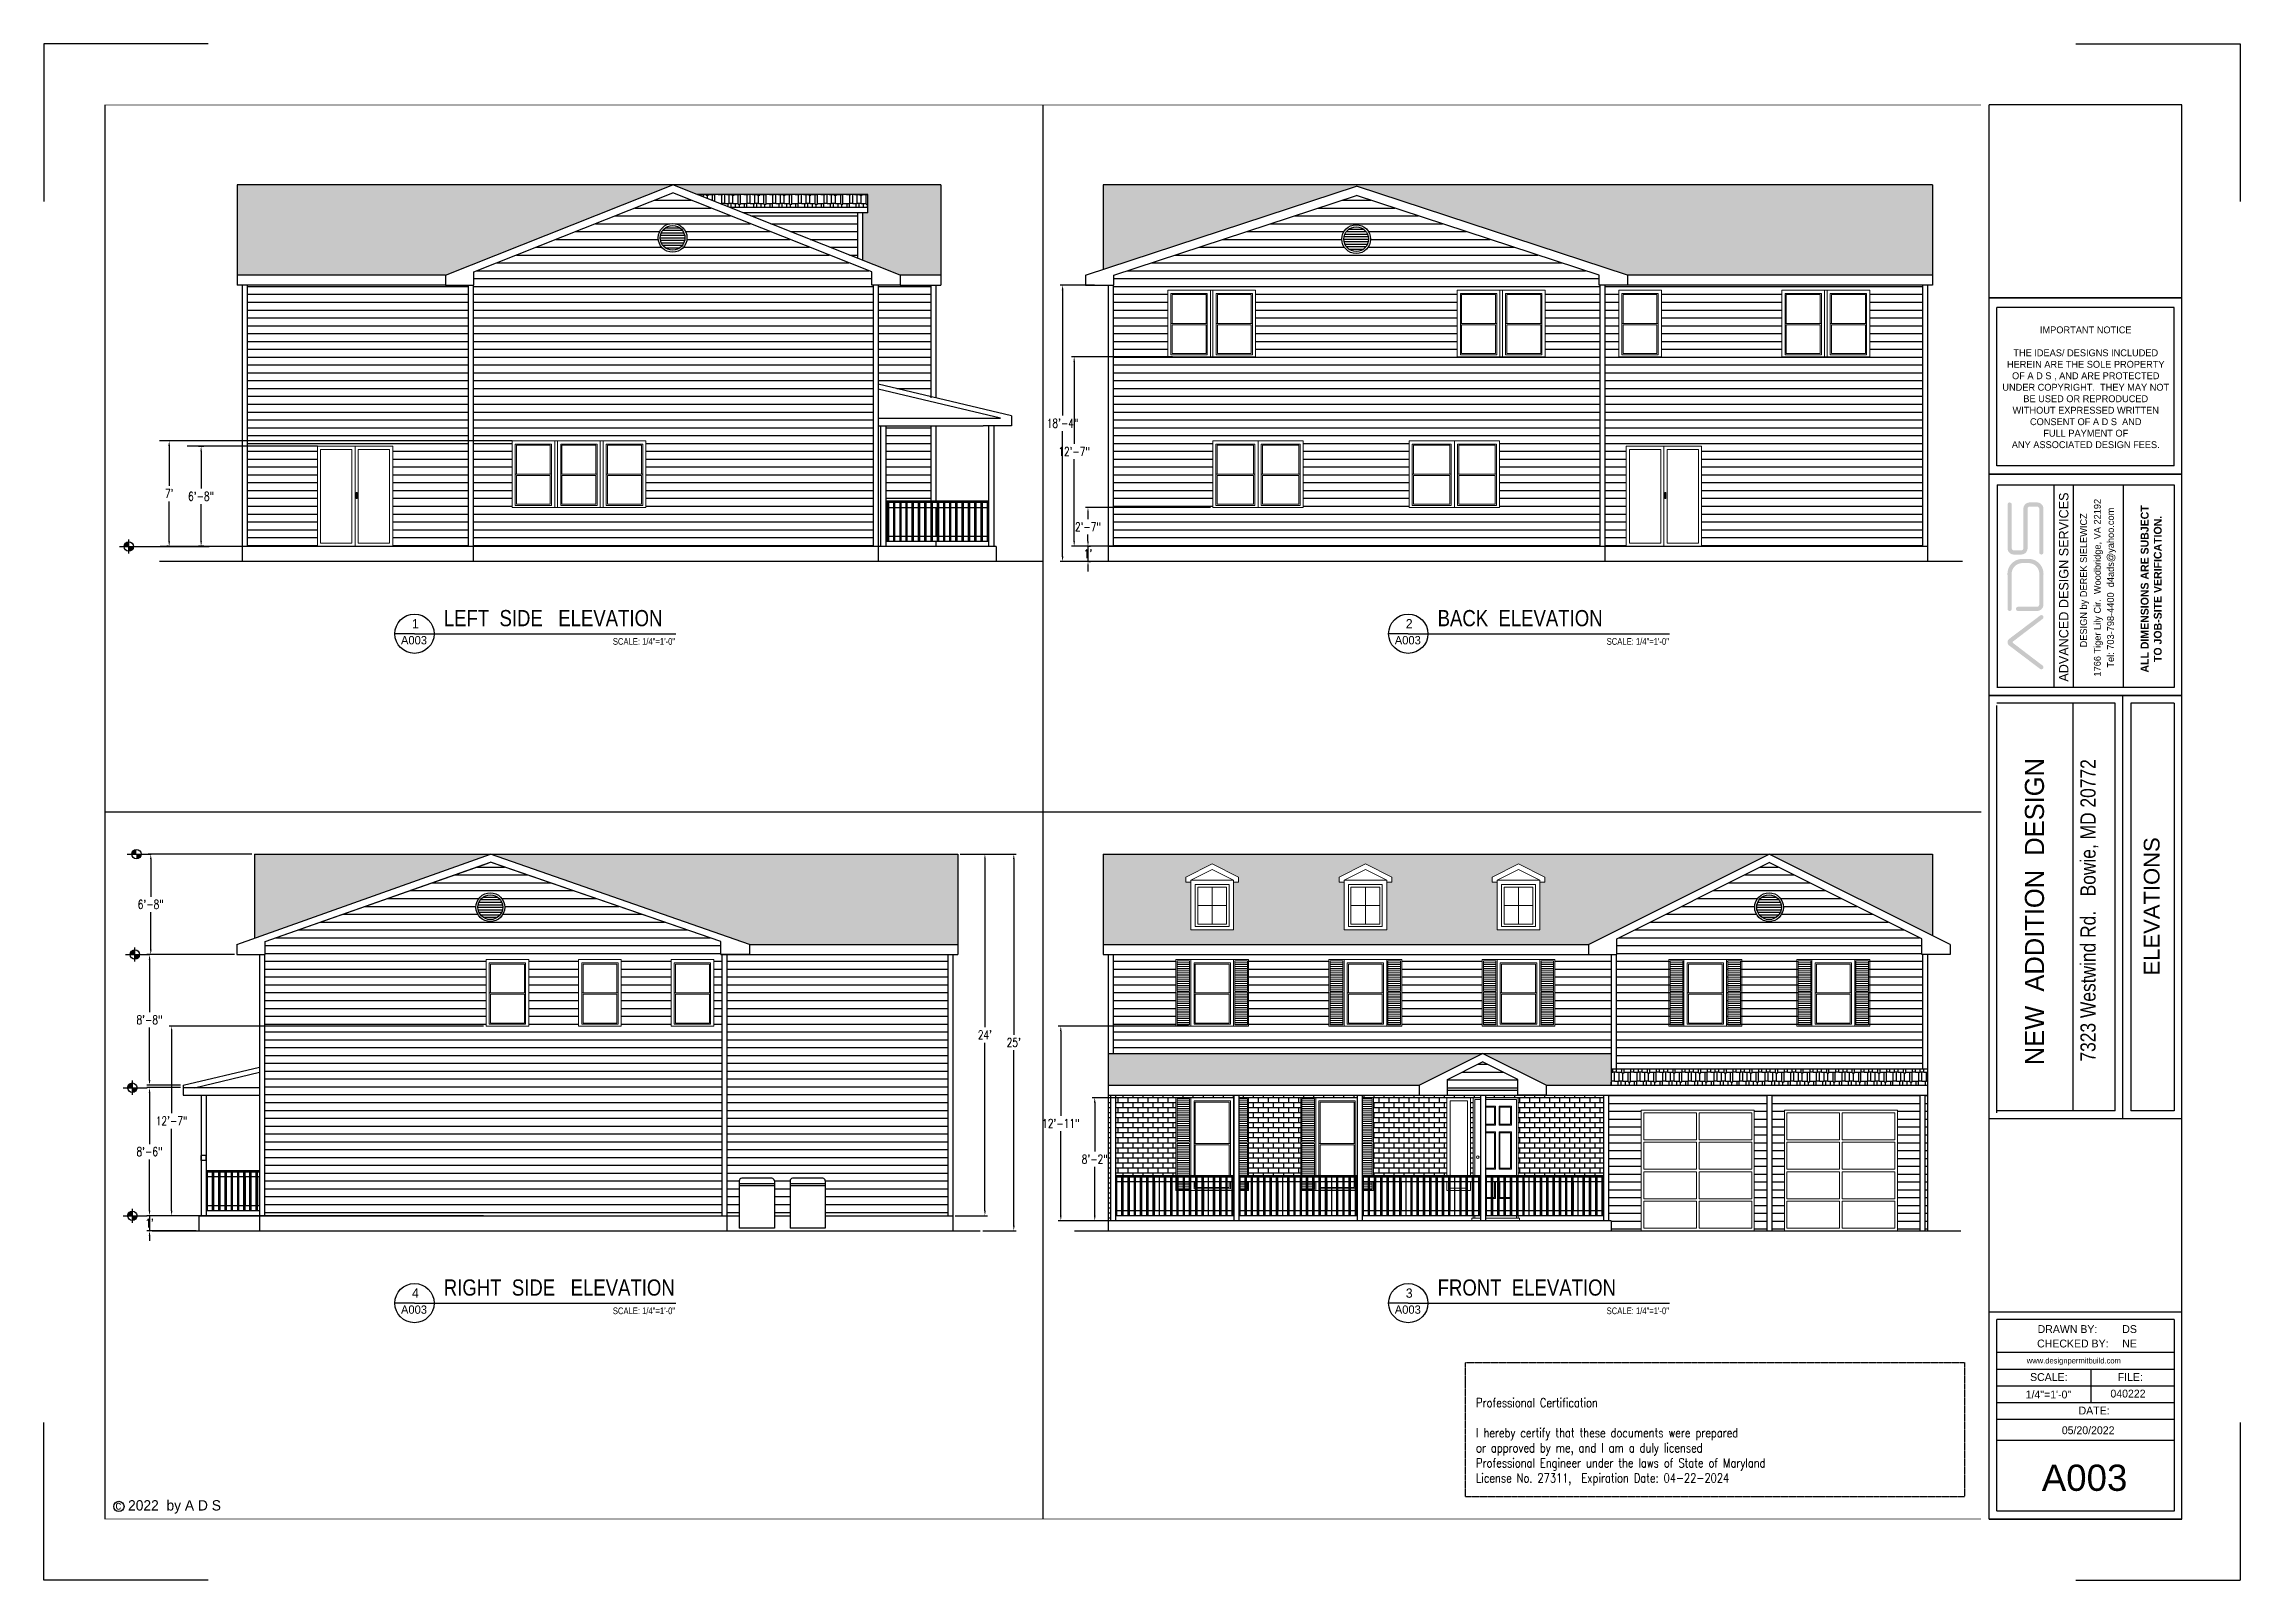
# Model space of a CAD drawing. Header units: inches. Extents: x 26998 to 46838, y -509 to 4343.
# Drawn here: x 34497 to 36247, y 3117 to 4340 of the extents above; entities that cross this region are included whole.
import ezdxf

# ---------------------------------------------------------------- set-up
doc = ezdxf.new("R2010")
doc.units = ezdxf.units.IN
doc.header["$LTSCALE"] = 0.5
doc.header["$MEASUREMENT"] = 0
doc.linetypes.add('DASHED', pattern=[0.75, 0.5, -0.25])
doc.layers.get('Defpoints').update_dxf_attribs({"color": 140})
doc.layers.add('A-Glaz', color=51, linetype='Continuous', lineweight=25)
for name, color, linetype in [('BUILT-INS', 13, 'Continuous'), ('NOTES', 7, 'Continuous'), ('Title Block', 7, 'Continuous')]:
    doc.layers.add(name, color=color, linetype=linetype)
doc.styles.add('ARCH', font='arch.shx')
doc.styles.add('HS-DESIGN-PLAN', font='GOTHIC.TTF', dxfattribs={"height": 0.09375})
doc.styles.add('HS-DESIGN-TTLB', font='GOTHIC.TTF')
doc.styles.get("Standard").update_dxf_attribs({"font": 'romans.shx', "width": 0.75})
doc.styles.add('TAGS', font='romans', dxfattribs={"width": 0.8})
doc.dimstyles.new('STANDARD$0', dxfattribs={"dimscale": 0, "dimtxt": 3, "dimasz": 4, "dimexe": 4, "dimexo": 4, "dimgap": 1, "dimtad": 1, "dimdec": 0, "dimzin": 1, "dimdsep": 46, "dimlunit": 4, "dimtxsty": 'Standard', "dimblk1": 'OBLIQUE', "dimblk2": 'OBLIQUE', "dimsah": 1, "dimcen": 0, "dimdle": 2, "dimclrd": 8, "dimclre": 8, "dimclrt": 256, "dimadec": 5, "dimazin": 0, "dimtfac": 1, "dimtdec": 0, "dimtix": 1, "dimtmove": 2, "dimatfit": 3, "dimldrblk": 'OBLIQUE', "dimfxl": 1, "dimtolj": 1, "dimtzin": 3, "dimarcsym": 0})
pattern_1 = [(180, (26428.937, 2797.0696), (-4e-16, -6.25), [])]
pattern_2 = [(0, (24610.117, 2809.0696), (15.3, 7.2), [3.6, -3, 4.2, -1.8, 5.4, -2.4]), (0, (24613.717, 2809.3696), (15.3, 7.2), [3, -11.4, 2.4, -3.6]), (0, (24620.917, 2808.6196), (15.3, 7.2), [1.8, -18.6]), (90, (24610.117, 2809.0696), (-5.1, 7.2), [6.9, -21.9]), (90, (24613.717, 2809.0696), (-5.1, 7.2), [6.75, -22.05]), (90, (24616.717, 2809.0696), (-5.1, 7.2), [6.3, -22.5]), (90, (24620.917, 2808.6196), (-5.1, 7.2), [6.9, -21.9]), (90, (24622.717, 2808.6196), (-5.1, 7.2), [6.9, -21.9]), (90, (24628.117, 2809.0696), (-5.1, 7.2), [6.6, -22.2])]
pattern_3 = [(180, (26462.802, 2797.0696), (-4e-16, -6.25), [])]
pattern_4 = [(180, (23470.096, 2290.0694), (-4e-16, -6.25), [])]

msp = doc.modelspace()

# ---------------------------------------------------------------- texts
at = {"attachment_point": 1}
for s, insert, char_height, width, style in [('{\\fArial Narrow|b0|i0|c0|p34;LEFT  SIDE   ELEVATION}', (34815.871802, 3889.3432255), 12.9024, 259.624719313, 'ARCH'), ('{\\fArial Narrow|b0|i0|c0|p34;BACK  ELEVATION}', (35607.5591093, 3889.3432255), 12.9024, 259.624719313, 'ARCH'), ('A003', (34781.7399879, 3868.6243495), 6.636168, 136.759967371, 'HS-DESIGN-TTLB'), ('A003', (35573.4272952, 3868.6243495), 6.636168, 136.759967371, 'HS-DESIGN-TTLB'), ('{\\fArial Narrow|b0|i0|c0|p34;RIGHT  SIDE   ELEVATION}', (34815.871802, 3356.1441873), 12.9024, 259.624719313, 'ARCH'), ('{\\fArial Narrow|b0|i0|c0|p34;FRONT  ELEVATION}', (35607.5591093, 3356.1441873), 12.9024, 259.624719313, 'ARCH'), ('A003', (34781.7399879, 3335.4253114), 6.636168, 136.759967371, 'HS-DESIGN-TTLB'), ('A003', (35573.4272952, 3335.4253114), 6.636168, 136.759967371, 'HS-DESIGN-TTLB')]:
    msp.add_mtext(s, dxfattribs=dict(at, insert=insert, char_height=char_height, width=width, style=style))
at = {"layer": 'Title Block'}
for s, insert, char_height, width, attachment_point, style in [('IMPORTANT NOTICE \\P\\P\\pxt2;THE IDEAS/ DESIGNS INCLUDED \\PHEREIN ARE THE SOLE PROPERTY \\POF A D S , AND ARE PROTECTED \\PUNDER COPYRIGHT.  THEY MAY NOT \\PBE USED OR REPRODUCED \\PWITHOUT EXPRESSED WRITTEN \\PCONSENT OF A D S  AND \\PFULL PAYMENT OF \\PANY ASSOCIATED DESIGN FEES.', (36123.8658638, 4066.752633), 5.48625, 1080.556998024, 5, 'HS-DESIGN-PLAN'), ('1', (34790.4739909, 3882.120038), 7.37352, 151.955519302, 1, 'HS-DESIGN-TTLB'), ('{\\fArial Narrow|b0|i0|c0|p34;SCALE: 1/4"=1\'-0"}', (34950.5254898, 3866.9840463), 5.3089344, 109.407973897, 1, 'HS-DESIGN-TTLB'), ('2', (35582.1612983, 3882.120038), 7.37352, 151.955519302, 1, 'HS-DESIGN-TTLB'), ('{\\fArial Narrow|b0|i0|c0|p34;SCALE: 1/4"=1\'-0"}', (35742.2127971, 3866.9840463), 5.3089344, 109.407973897, 1, 'HS-DESIGN-TTLB'), ('4', (34790.4739909, 3348.9209999), 7.37352, 151.955519302, 1, 'HS-DESIGN-TTLB'), ('3', (35582.1612983, 3348.9209999), 7.37352, 151.955519302, 1, 'HS-DESIGN-TTLB'), ('{\\fArial Narrow|b0|i0|c0|p34;SCALE: 1/4"=1\'-0"}', (34950.5254898, 3333.7850082), 5.3089344, 109.407973897, 1, 'HS-DESIGN-TTLB'), ('{\\fArial Narrow|b0|i0|c0|p34;SCALE: 1/4"=1\'-0"}', (35742.2127971, 3333.7850082), 5.3089344, 109.407973897, 1, 'HS-DESIGN-TTLB'), ('CHECKED BY:', (36085.1333451, 3308.2335104), 6.27, 62.9454832, 1, 'HS-DESIGN-TTLB'), ('DRAWN BY:', (36085.5402485, 3319.7401958), 6.27, 50.128184718, 1, 'HS-DESIGN-TTLB'), ('DS', (36152.9609787, 3319.7401958), 6.27, 50.128184718, 1, 'HS-DESIGN-TTLB'), ('NE', (36152.9609787, 3308.2335104), 6.27, 119.339266761, 1, 'HS-DESIGN-TTLB'), ('www.designpermitbuild.com', (36076.9017029, 3293.7013322), 4.5, 50.128184718, 1, 'HS-DESIGN-TTLB'), ('SCALE:', (36079.5109382, 3281.5222041), 6.27, 50.128184718, 1, 'HS-DESIGN-TTLB'), ('FILE:', (36149.2992749, 3281.5222041), 6.27, 50.128184718, 1, 'HS-DESIGN-TTLB'), ('1/4"=1\'-0"', (36076.0057696, 3267.6276954), 6.27, 50.128184718, 1, 'HS-DESIGN-TTLB'), ('DATE:', (36118.1716883, 3254.8380648), 6.27, 50.128184718, 1, 'HS-DESIGN-TTLB'), ('040222', (36143.5081107, 3268.3299952), 6.27, 50.128184718, 1, 'HS-DESIGN-TTLB'), ('05/20/2022', (36104.8007242, 3239.1207724), 6.27, 50.128184718, 1, 'HS-DESIGN-TTLB'), ('{\\fSwis721 BlkOul BT|b0|i0|c0|p82;A003}', (36122.9284447, 3198.0258547), 20.9, 201.832735712, 5, 'HS-DESIGN-TTLB'), ('2022  by A D S', (34564.3198453, 3180.2999956), 8.229375, 286.020616253, 1, 'HS-DESIGN-TTLB')]:
    msp.add_mtext(s, dxfattribs=dict(at, insert=insert, char_height=char_height, width=width, attachment_point=attachment_point, style=style))
at = {"layer": 'Title Block', "rotation": 90}
for s, insert, char_height, width, attachment_point, style in [('ADVANCED DESIGN SERVICES', (36106.3621626, 3907.6160963), 7.50975, 200.725788003, 5, 'HS-DESIGN-PLAN'), ('1766 Tiger Lily Cir.  Woodbridge, VA 22192', (36133.9285446, 3907.11951), 5.48625, 248.576827248, 5, 'HS-DESIGN-PLAN'), ('1766 Tiger Lily Cir.  Woodbridge, VA 22192', (36133.9285446, 3907.11951), 5.48625, 248.576827248, 5, 'HS-DESIGN-PLAN'), ('\\P{\\fCentury Gothic|b1|i0|c0|p34;\\H1.1429x;ALL DIMENSIONS ARE SUBJECT \\PTO JOB-SITE VERIFICATION.}', (36171.4910694, 3906.1657314), 5.48625, 248.576827248, 5, 'HS-DESIGN-PLAN'), ('\\P{\\fCentury Gothic|b1|i0|c0|p34;\\H1.1429x;ALL DIMENSIONS ARE SUBJECT \\PTO JOB-SITE VERIFICATION.}', (36171.4910694, 3906.1657314), 5.48625, 248.576827248, 5, 'HS-DESIGN-PLAN'), ('DESIGN by DEREK SIELEWICZ', (36122.9549017, 3913.0236049), 5.48625, 248.576827248, 5, 'HS-DESIGN-PLAN'), ('DESIGN by DEREK SIELEWICZ', (36122.9549017, 3913.0236049), 5.48625, 248.576827248, 5, 'HS-DESIGN-PLAN'), ('Tel: 703-798-4400  d4ads@yahoo.com', (36144.4364576, 3907.142537), 5.48625, 248.576827248, 5, 'HS-DESIGN-PLAN'), ('Tel: 703-798-4400  d4ads@yahoo.com', (36144.4364576, 3907.142537), 5.48625, 248.576827248, 5, 'HS-DESIGN-PLAN'), ('{\\H1.14632x;    NEW  ADDITION  DESIGN}', (36075.4150419, 3504.2363402), 13.237439489, 488.490459411, 1, 'HS-DESIGN-TTLB'), ('\\pxb0.41667,a0.41667,t20;{\\fArial Narrow|b0|i0|c0|p34;7323 Westwind Rd.   Bowie, MD 20772}', (36119.6167947, 3529.6676703), 12.085821891, 788.928518224, 1, 'HS-DESIGN-TTLB'), ('{\\fSwis721 BdOul BT|b0|i0|c0|p82;ELEVATIONS}', (36176.4568001, 3653.3175239), 12.54047025, 315.279058952, 5, 'HS-DESIGN-TTLB')]:
    msp.add_mtext(s, dxfattribs=dict(at, insert=insert, char_height=char_height, width=width, attachment_point=attachment_point, style=style))
at = {"layer": 'Title Block', "attachment_point": 1}
for s, width, gutter_width, insert, char_height, style in [('Professional Certification\\P\\PI hereby certify that these documents were prepared\\Por approved by me, and I am a duly licensed\\PProfessional Engineer under the laws of State of Maryland\\PLicense No. 27311,  Expiration Date: 04-22-2024', 727.308226295, 30, (35638.1776, 3261.6015204, -143.9991213), 7.2, 'TAGS'), ('c', 0.213936353, 0.46875, (34554.2072017, 3179.7982065), 7.05375, 'HS-DESIGN-PLAN')]:
    msp.add_mtext_dynamic_manual_height_columns(s, width=width, gutter_width=gutter_width, heights=[0], dxfattribs=dict(at, insert=insert, char_height=char_height, style=style))

# ---------------------------------------------------------------- blocks, each defined once
blk = doc.blocks.new('*D1069')
at = {"layer": 'Defpoints', "color": 0, "transparency": 16777216}
for p in [(35225.2, 3694.9), (35243.2, 3394.9), (35269.9, 3394.9)]:
    blk.add_point(p, dxfattribs=at)
at = {"layer": 'Title Block', "color": 3, "lineweight": -2, "transparency": 16777216}
for p, q in [((35227.2, 3694.9), (35271.9, 3694.9)), ((35269.9, 3690.9), (35269.9, 3551)), ((35269.9, 3398.9), (35269.9, 3538.7)), ((35245.2, 3394.9), (35271.9, 3394.9))]:
    blk.add_line(p, q, dxfattribs=at)
at = {"layer": 'Title Block', "color": 3, "transparency": 16777216}
for points in [[(35269.3, 3690.9), (35270.6, 3690.9), (35269.9, 3694.9)], [(35269.3, 3398.9), (35270.6, 3398.9), (35269.9, 3394.9)]]:
    blk.add_solid(points, dxfattribs=at)
at = {"layer": 'Title Block', "color": 3, "transparency": 16777216, "insert": (35269.9, 3544.9), "char_height": 7, "attachment_point": 5}
blk.add_mtext("\\A1;25'", dxfattribs=at)
blk = doc.blocks.new('*D1070')
at = {"layer": 'Defpoints', "color": 0, "transparency": 16777216}
for p in [(35225.2, 3694.9), (35246.9, 3694.9), (35221.2, 3406.9)]:
    blk.add_point(p, dxfattribs=at)
at = {"layer": 'Title Block', "color": 3, "lineweight": -2, "transparency": 16777216}
for p, q in [((35227.2, 3694.9), (35248.9, 3694.9)), ((35246.9, 3690.9), (35246.9, 3557)), ((35246.9, 3410.9), (35246.9, 3544.7)), ((35223.2, 3406.9), (35248.9, 3406.9))]:
    blk.add_line(p, q, dxfattribs=at)
at = {"layer": 'Title Block', "color": 3, "transparency": 16777216}
for points in [[(35246.3, 3690.9), (35247.6, 3690.9), (35246.9, 3694.9)], [(35246.3, 3410.9), (35247.6, 3410.9), (35246.9, 3406.9)]]:
    blk.add_solid(points, dxfattribs=at)
at = {"layer": 'Title Block', "color": 3, "transparency": 16777216, "insert": (35246.9, 3550.9), "char_height": 7, "attachment_point": 5}
blk.add_mtext("\\A1;24'", dxfattribs=at)
blk = doc.blocks.new('*D1071')
at = {"layer": 'Defpoints', "color": 0, "transparency": 16777216}
for p in [(34581.4, 3394.9), (34620.6, 3406.9), (34620.6, 3394.9)]:
    blk.add_point(p, dxfattribs=at)
at = {"layer": 'Title Block', "color": 3, "lineweight": -2, "transparency": 16777216}
for p, q in [((34581.4, 3410.9), (34581.4, 3414.9)), ((34618.6, 3406.9), (34579.4, 3406.9)), ((34618.6, 3394.9), (34579.4, 3394.9)), ((34581.4, 3406.9), (34581.4, 3394.9)), ((34581.4, 3390.9), (34581.4, 3386.9))]:
    blk.add_line(p, q, dxfattribs=at)
at = {"layer": 'Title Block', "color": 3, "transparency": 16777216}
for points in [[(34580.8, 3410.9), (34582.1, 3410.9), (34581.4, 3406.9)], [(34580.8, 3390.9), (34582.1, 3390.9), (34581.4, 3394.9)]]:
    blk.add_solid(points, dxfattribs=at)
at = {"layer": 'Title Block', "color": 3, "transparency": 16777216, "insert": (34581.4, 3400.9), "char_height": 7, "attachment_point": 5}
blk.add_mtext("\\A1;1'", dxfattribs=at)
blk = doc.blocks.new('*D1072')
at = {"layer": 'Defpoints', "color": 0, "transparency": 16777216}
for p in [(34581.4, 3614.9), (34608.2, 3614.9), (34608.2, 3510.9)]:
    blk.add_point(p, dxfattribs=at)
at = {"layer": 'Title Block', "color": 3, "lineweight": -2, "transparency": 16777216}
for p, q in [((34606.2, 3614.9), (34579.4, 3614.9)), ((34581.4, 3610.9), (34581.4, 3569)), ((34581.4, 3514.9), (34581.4, 3556.7)), ((34606.2, 3510.9), (34579.4, 3510.9))]:
    blk.add_line(p, q, dxfattribs=at)
at = {"layer": 'Title Block', "color": 3, "transparency": 16777216}
for points in [[(34580.8, 3610.9), (34582.1, 3610.9), (34581.4, 3614.9)], [(34580.8, 3514.9), (34582.1, 3514.9), (34581.4, 3510.9)]]:
    blk.add_solid(points, dxfattribs=at)
at = {"layer": 'Title Block', "color": 3, "transparency": 16777216, "insert": (34581.4, 3562.9), "char_height": 7, "attachment_point": 5}
blk.add_mtext('\\A1;8\'-8"', dxfattribs=at)
blk = doc.blocks.new('*D1073')
at = {"layer": 'Defpoints', "color": 0, "transparency": 16777216}
for p in [(34581.4, 3508.9), (34608.2, 3508.9), (34620.6, 3406.9)]:
    blk.add_point(p, dxfattribs=at)
at = {"layer": 'Title Block', "color": 3, "lineweight": -2, "transparency": 16777216}
for p, q in [((34606.2, 3508.9), (34579.4, 3508.9)), ((34581.4, 3504.9), (34581.4, 3464)), ((34581.4, 3410.9), (34581.4, 3451.7)), ((34618.6, 3406.9), (34579.4, 3406.9))]:
    blk.add_line(p, q, dxfattribs=at)
at = {"layer": 'Title Block', "color": 3, "transparency": 16777216}
for points in [[(34580.8, 3504.9), (34582.1, 3504.9), (34581.4, 3508.9)], [(34580.8, 3410.9), (34582.1, 3410.9), (34581.4, 3406.9)]]:
    blk.add_solid(points, dxfattribs=at)
at = {"layer": 'Title Block', "color": 3, "transparency": 16777216, "insert": (34581.4, 3457.9), "char_height": 7, "attachment_point": 5}
blk.add_mtext('\\A1;8\'-6"', dxfattribs=at)
blk = doc.blocks.new('*D1074')
at = {"layer": 'Defpoints', "color": 0, "transparency": 16777216}
for p in [(34582.4, 3694.9), (34665, 3694.9), (34651, 3614.9)]:
    blk.add_point(p, dxfattribs=at)
at = {"layer": 'Title Block', "color": 3, "lineweight": -2, "transparency": 16777216}
for p, q in [((34663, 3694.9), (34580.4, 3694.9)), ((34582.4, 3690.9), (34582.4, 3661)), ((34582.4, 3618.9), (34582.4, 3648.7)), ((34649, 3614.9), (34580.4, 3614.9))]:
    blk.add_line(p, q, dxfattribs=at)
at = {"layer": 'Title Block', "color": 3, "transparency": 16777216}
for points in [[(34581.8, 3690.9), (34583.1, 3690.9), (34582.4, 3694.9)], [(34581.8, 3618.9), (34583.1, 3618.9), (34582.4, 3614.9)]]:
    blk.add_solid(points, dxfattribs=at)
at = {"layer": 'Title Block', "color": 3, "transparency": 16777216, "insert": (34582.4, 3654.9), "char_height": 7, "attachment_point": 5}
blk.add_mtext('\\A1;6\'-8"', dxfattribs=at)
blk = doc.blocks.new('*D1153')
at = {"layer": 'Defpoints', "color": 0, "transparency": 16777216}
for p in [(34626.8, 4019.7), (34622.5, 3940.1), (34626.8, 3940.1)]:
    blk.add_point(p, dxfattribs=at)
at = {"layer": 'Title Block', "color": 3, "lineweight": -2, "transparency": 16777216}
for p, q in [((34624.8, 4019.7), (34620.5, 4019.7)), ((34622.5, 4015.7), (34622.5, 3986.1)), ((34622.5, 3944.1), (34622.5, 3973.7)), ((34624.8, 3940.1), (34620.5, 3940.1))]:
    blk.add_line(p, q, dxfattribs=at)
at = {"layer": 'Title Block', "color": 3, "transparency": 16777216}
for points in [[(34621.9, 4015.7), (34623.2, 4015.7), (34622.5, 4019.7)], [(34621.9, 3944.1), (34623.2, 3944.1), (34622.5, 3940.1)]]:
    blk.add_solid(points, dxfattribs=at)
at = {"layer": 'Title Block', "color": 3, "transparency": 16777216, "insert": (34622.5, 3979.9), "char_height": 7, "attachment_point": 5}
blk.add_mtext('\\A1;6\'-8"', dxfattribs=at)
blk = doc.blocks.new('*D1154')
at = {"layer": 'Defpoints', "color": 0, "transparency": 16777216}
for p in [(34598.5, 4024.1), (34597.1, 3940.1), (34598.5, 3940.1)]:
    blk.add_point(p, dxfattribs=at)
at = {"layer": 'Title Block', "color": 3, "lineweight": -2, "transparency": 16777216}
for p, q in [((34596.5, 4024.1), (34595.1, 4024.1)), ((34597.1, 4020.1), (34597.1, 3988.2)), ((34597.1, 3944.1), (34597.1, 3975.9)), ((34596.5, 3940.1), (34595.1, 3940.1))]:
    blk.add_line(p, q, dxfattribs=at)
at = {"layer": 'Title Block', "color": 3, "transparency": 16777216}
for points in [[(34596.4, 4020.1), (34597.8, 4020.1), (34597.1, 4024.1)], [(34596.4, 3944.1), (34597.8, 3944.1), (34597.1, 3940.1)]]:
    blk.add_solid(points, dxfattribs=at)
at = {"layer": 'Title Block', "color": 3, "transparency": 16777216, "insert": (34597.1, 3982.1), "char_height": 7, "attachment_point": 5}
blk.add_mtext("\\A1;7'", dxfattribs=at)
blk = doc.blocks.new('*D1141')
at = {"layer": 'Defpoints', "color": 0, "transparency": 16777216}
for p in [(34849.6, 3557.9), (34599, 3406.9), (34849.6, 3406.9)]:
    blk.add_point(p, dxfattribs=at)
at = {"layer": 'Title Block', "color": 3, "lineweight": -2, "transparency": 16777216}
for p, q in [((34847.6, 3557.9), (34597, 3557.9)), ((34599, 3553.9), (34599, 3488.5)), ((34599, 3410.9), (34599, 3476.2)), ((34847.6, 3406.9), (34597, 3406.9))]:
    blk.add_line(p, q, dxfattribs=at)
at = {"layer": 'Title Block', "color": 3, "transparency": 16777216}
for points in [[(34598.4, 3553.9), (34599.7, 3553.9), (34599, 3557.9)], [(34598.4, 3410.9), (34599.7, 3410.9), (34599, 3406.9)]]:
    blk.add_solid(points, dxfattribs=at)
at = {"layer": 'Title Block', "color": 3, "transparency": 16777216, "insert": (34599, 3482.4), "char_height": 7, "attachment_point": 5}
blk.add_mtext('\\A1;12\'-7"', dxfattribs=at)
blk = doc.blocks.new('*D1002')
at = {"layer": 'Defpoints', "color": 0, "transparency": 16777216}
for p in [(35415.2, 3500.9), (35334.4, 3402.9), (35415.2, 3402.9)]:
    blk.add_point(p, dxfattribs=at)
at = {"layer": 'Title Block', "color": 3, "lineweight": -2, "transparency": 16777216}
for p, q in [((35413.2, 3500.9), (35332.4, 3500.9)), ((35334.4, 3496.9), (35334.4, 3458)), ((35334.4, 3406.9), (35334.4, 3445.7)), ((35413.2, 3402.9), (35332.4, 3402.9))]:
    blk.add_line(p, q, dxfattribs=at)
at = {"layer": 'Title Block', "color": 3, "transparency": 16777216}
for points in [[(35333.7, 3496.9), (35335.1, 3496.9), (35334.4, 3500.9)], [(35333.7, 3406.9), (35335.1, 3406.9), (35334.4, 3402.9)]]:
    blk.add_solid(points, dxfattribs=at)
at = {"layer": 'Title Block', "color": 3, "transparency": 16777216, "insert": (35334.4, 3451.9), "char_height": 7, "attachment_point": 5}
blk.add_mtext('\\A1;8\'-2"', dxfattribs=at)
blk = doc.blocks.new('*D1142')
at = {"layer": 'Defpoints', "color": 0, "transparency": 16777216}
for p in [(35411, 3557.9), (35307.4, 3402.9), (35411, 3402.9)]:
    blk.add_point(p, dxfattribs=at)
at = {"layer": 'Title Block', "color": 3, "lineweight": -2, "transparency": 16777216}
for p, q in [((35409, 3557.9), (35305.4, 3557.9)), ((35307.4, 3553.9), (35307.4, 3486.5)), ((35307.4, 3406.9), (35307.4, 3474.2)), ((35409, 3402.9), (35305.4, 3402.9))]:
    blk.add_line(p, q, dxfattribs=at)
at = {"layer": 'Title Block', "color": 3, "transparency": 16777216}
for points in [[(35306.7, 3553.9), (35308, 3553.9), (35307.4, 3557.9)], [(35306.7, 3406.9), (35308, 3406.9), (35307.4, 3402.9)]]:
    blk.add_solid(points, dxfattribs=at)
at = {"layer": 'Title Block', "color": 3, "transparency": 16777216, "insert": (35307.4, 3480.4), "char_height": 7, "attachment_point": 5}
blk.add_mtext('\\A1;12\'-11"', dxfattribs=at)
blk = doc.blocks.new('*D1143')
at = {"layer": 'Defpoints', "color": 0, "transparency": 16777216}
for p in [(35428.5, 3971.1), (35329, 3940.1), (35428.5, 3940.1)]:
    blk.add_point(p, dxfattribs=at)
at = {"layer": 'Title Block', "color": 3, "lineweight": -2, "transparency": 16777216}
for p, q in [((35426.5, 3971.1), (35327, 3971.1)), ((35329, 3967.1), (35329, 3961.7)), ((35426.5, 3940.1), (35327, 3940.1)), ((35329, 3944.1), (35329, 3949.4))]:
    blk.add_line(p, q, dxfattribs=at)
at = {"layer": 'Title Block', "color": 3, "transparency": 16777216}
for points in [[(35328.4, 3967.1), (35329.7, 3967.1), (35329, 3971.1)], [(35328.4, 3944.1), (35329.7, 3944.1), (35329, 3940.1)]]:
    blk.add_solid(points, dxfattribs=at)
at = {"layer": 'Title Block', "color": 3, "transparency": 16777216, "insert": (35329, 3955.6), "char_height": 7, "attachment_point": 5}
blk.add_mtext('\\A1;2\'-7"', dxfattribs=at)
blk = doc.blocks.new('*D1003')
at = {"layer": 'Defpoints', "color": 0, "transparency": 16777216}
for p in [(35398.4, 4091.1), (35318, 3940.1), (35398.4, 3940.1)]:
    blk.add_point(p, dxfattribs=at)
at = {"layer": 'Title Block', "color": 3, "lineweight": -2, "transparency": 16777216}
for p, q in [((35396.4, 4091.1), (35316, 4091.1)), ((35318, 4087.1), (35318, 4021.7)), ((35318, 3944.1), (35318, 4009.4)), ((35396.4, 3940.1), (35316, 3940.1))]:
    blk.add_line(p, q, dxfattribs=at)
at = {"layer": 'Title Block', "color": 3, "transparency": 16777216}
for points in [[(35317.4, 4087.1), (35318.7, 4087.1), (35318, 4091.1)], [(35317.4, 3944.1), (35318.7, 3944.1), (35318, 3940.1)]]:
    blk.add_solid(points, dxfattribs=at)
at = {"layer": 'Title Block', "color": 3, "transparency": 16777216, "insert": (35318, 4015.6), "char_height": 7, "attachment_point": 5}
blk.add_mtext('\\A1;12\'-7"', dxfattribs=at)
blk = doc.blocks.new('*D1144')
at = {"layer": 'Defpoints', "color": 0, "transparency": 16777216}
for p in [(35327.5, 3940.1), (35327.5, 3928.1), (35329, 3928.1)]:
    blk.add_point(p, dxfattribs=at)
at = {"layer": 'Title Block', "color": 3, "lineweight": -2, "transparency": 16777216}
for p, q in [((35329, 3944.1), (35329, 3948.1)), ((35329, 3940.1), (35329, 3928.1)), ((35329.5, 3940.1), (35331, 3940.1)), ((35329, 3924.1), (35329, 3920.1)), ((35329.5, 3928.1), (35331, 3928.1))]:
    blk.add_line(p, q, dxfattribs=at)
at = {"layer": 'Title Block', "color": 3, "transparency": 16777216}
for points in [[(35328.4, 3944.1), (35329.7, 3944.1), (35329, 3940.1)], [(35328.4, 3924.1), (35329.7, 3924.1), (35329, 3928.1)]]:
    blk.add_solid(points, dxfattribs=at)
at = {"layer": 'Title Block', "color": 3, "transparency": 16777216, "insert": (35329, 3934.1), "char_height": 7, "attachment_point": 5}
blk.add_mtext("\\A1;1'", dxfattribs=at)
blk = doc.blocks.new('*D1004')
at = {"layer": 'Defpoints', "color": 0, "transparency": 16777216}
for p in [(35336.3, 4148.1), (35308.8, 3928.1), (35338.8, 3928.1)]:
    blk.add_point(p, dxfattribs=at)
at = {"layer": 'Title Block', "color": 3, "lineweight": -2, "transparency": 16777216}
for p, q in [((35334.3, 4148.1), (35306.8, 4148.1)), ((35308.8, 4144.1), (35308.8, 4044.2)), ((35308.8, 3932.1), (35308.8, 4031.9)), ((35336.8, 3928.1), (35306.8, 3928.1))]:
    blk.add_line(p, q, dxfattribs=at)
at = {"layer": 'Title Block', "color": 3, "transparency": 16777216}
for points in [[(35308.1, 4144.1), (35309.5, 4144.1), (35308.8, 4148.1)], [(35308.1, 3932.1), (35309.5, 3932.1), (35308.8, 3928.1)]]:
    blk.add_solid(points, dxfattribs=at)
at = {"layer": 'Title Block', "color": 3, "transparency": 16777216, "insert": (35308.8, 4038.1), "char_height": 7, "attachment_point": 5}
blk.add_mtext('\\A1;18\'-4"', dxfattribs=at)

# ---------------------------------------------------------------- dimensions: what is measured, and where the dimension line sits
at = {"layer": 'Title Block'}
for base, p1, p2, picture, middle in [((35308.7974126, 3928.0707484), (35336.2669794, 4148.0707484), (35338.8021663, 3928.0707484), '*D1004', (35308.7974126, 4038.0707484)), ((35318.0410352, 3940.0707484), (35398.3998147, 4091.0707484), (35398.3998147, 3940.0707484), '*D1003', (35318.0410352, 4015.5707484)), ((34597.0993931, 3940.0707484), (34598.5163167, 4024.0707484), (34598.5163167, 3940.0707484), '*D1154', (34597.0993931, 3982.0707484)), ((34622.5196364, 3940.0707484), (34626.7788049, 4019.7483682), (34626.7788049, 3940.0707484), '*D1153', (34622.5196364, 3979.9095583)), ((35329.0235847, 3940.0707484), (35428.4883979, 3971.0707484), (35428.4883979, 3940.0707484), '*D1143', (35329.0235847, 3955.5707484)), ((35329.0235847, 3928.0707484), (35327.5235847, 3940.0707484), (35327.5235847, 3928.0707484), '*D1144', (35329.0235847, 3934.0707484)), ((34582.436853, 3694.8717102), (34651.0492533, 3614.8717102), (34665.0492533, 3694.8717102), '*D1074', (34582.436853, 3654.8717102)), ((35246.936853, 3694.8717102), (35221.2492533, 3406.8717102), (35225.2492533, 3694.8717102), '*D1070', (35246.936853, 3550.8717102)), ((35269.936853, 3394.8717102), (35225.2492533, 3694.8717102), (35243.1878252, 3394.8717102), '*D1069', (35269.936853, 3544.8717102)), ((34581.436853, 3614.8717102), (34608.2492533, 3510.8717102), (34608.2492533, 3614.8717102), '*D1072', (34581.436853, 3562.8717102)), ((34599.0430531, 3406.8717102), (34849.5675824, 3557.8717102), (34849.5675824, 3406.8717102), '*D1141', (34599.0430531, 3482.3717102)), ((35307.3794618, 3402.8717102), (35410.9883979, 3557.8717102), (35410.9883979, 3402.8717102), '*D1142', (35307.3794618, 3480.3717102)), ((34581.436853, 3508.8717102), (34620.6492533, 3406.8717102), (34608.2492533, 3508.8717102), '*D1073', (34581.436853, 3457.8717102)), ((35334.3899983, 3402.8717102), (35415.163578, 3500.8717102), (35415.163578, 3402.8717102), '*D1002', (35334.3899983, 3451.8717102)), ((34581.436853, 3394.8717102), (34620.6492533, 3406.8717102), (34620.6492533, 3394.8717102), '*D1071', (34581.436853, 3400.8717102))]:
    dim = msp.add_linear_dim(base=base, p1=p1, p2=p2, angle=90, dimstyle='STANDARD$0', override={"dimscale": 1, "dimtxt": 7, "dimexe": 2, "dimexo": 2, "dimgap": 2, "dimtad": 0, "dimtih": 1, "dimtoh": 1, "dimzin": 0, "dimsah": 0, "dimcen": 0.09, "dimdle": 0, "dimclrd": 3, "dimclre": 3, "dimclrt": 3}, dxfattribs=at)
    dim.commit()
    dim.dimension.update_dxf_attribs({"geometry": picture, "text_midpoint": middle})

# ---------------------------------------------------------------- hatches: boundary and pattern name
h = msp.add_hatch()
h.set_pattern_fill('AR-RSHKE', color=15, scale=0.6)
h.set_pattern_definition(pattern_2)
h.paths.add_polyline_path([(34998.3107991, 4228.0707484), (34651.2107991, 4228.0707484), (34651.2107991, 4156.0707484), (34817.2107991, 4156.0707484)])
h.paths.add_polyline_path([(35211.8107991, 4228.0707484), (34998.3107991, 4228.0707484), (35017.6736699, 4220.372644), (35153.7687614, 4220.372644), (35153.7687614, 4205.6984318), (35149.7687614, 4205.6984318), (35149.7687614, 4167.8555453), (35179.4107991, 4156.0707484), (35211.8107991, 4156.0707484)])
h = msp.add_hatch()
h.set_pattern_fill('AR-RSHKE', color=15, scale=0.6)
h.set_pattern_definition(pattern_2)
h.paths.add_polyline_path([(35153.7687614, 4220.372644), (35017.6736699, 4220.372644), (35044.0840866, 4209.872644), (35153.7687614, 4209.872644)])
h = msp.add_hatch()
h.set_pattern_fill('AR-RSHKE', color=15, scale=0.6)
h.set_pattern_definition([(0, (26429.337, 4156.676), (15.3, 7.2), [3.6, -3, 4.2, -1.8, 5.4, -2.4]), (0, (26432.937, 4156.976), (15.3, 7.2), [3, -11.4, 2.4, -3.6]), (0, (26440.137, 4156.226), (15.3, 7.2), [1.8, -18.6]), (90, (26429.337, 4156.676), (-5.1, 7.2), [6.9, -21.9]), (90, (26432.937, 4156.676), (-5.1, 7.2), [6.75, -22.05]), (90, (26435.937, 4156.676), (-5.1, 7.2), [6.3, -22.5]), (90, (26440.137, 4156.226), (-5.1, 7.2), [6.9, -21.9]), (90, (26441.937, 4156.226), (-5.1, 7.2), [6.9, -21.9]), (90, (26447.337, 4156.676), (-5.1, 7.2), [6.6, -22.2])])
h.paths.add_polyline_path([(35542.8883979, 4227.0403549), (35758.7883979, 4156.0707484), (36001.7883979, 4156.0707484), (36001.7883979, 4228.0707484), (35340.9883979, 4228.0707484), (35340.9883979, 4160.6727608)])
h = msp.add_hatch()
h.set_pattern_fill('ANSI31', color=256, scale=16, angle=135)
h.set_pattern_definition([(180, (21923.861, -2374.1536), (-2e-16, -2), [])])
h.paths.add_polyline_path([(35007.9668205, 4185.8099975, 1), (34988.2574562, 4185.8099975, 1)])
h = msp.add_hatch()
h.set_pattern_fill('ANSI31', color=256, scale=16, angle=135)
h.set_pattern_definition([(180, (22468.4385, -2375.184), (-2e-16, -2), [])])
h.paths.add_polyline_path([(35552.5444193, 4184.7796041, 1), (35532.835055, 4184.7796041, 1)])
h = msp.add_hatch()
h.set_pattern_fill('AR-RSHKE', color=15, scale=0.6)
h.set_pattern_definition([(0, (26428.937, 2797.0696), (15.3, 7.2), [3.6, -3, 4.2, -1.8, 5.4, -2.4]), (0, (26432.537, 2797.3696), (15.3, 7.2), [3, -11.4, 2.4, -3.6]), (0, (26439.737, 2796.6196), (15.3, 7.2), [1.8, -18.6]), (90, (26428.937, 2797.0696), (-5.1, 7.2), [6.9, -21.9]), (90, (26432.537, 2797.0696), (-5.1, 7.2), [6.75, -22.05]), (90, (26435.537, 2797.0696), (-5.1, 7.2), [6.3, -22.5]), (90, (26439.737, 2796.6196), (-5.1, 7.2), [6.9, -21.9]), (90, (26441.537, 2796.6196), (-5.1, 7.2), [6.9, -21.9]), (90, (26446.937, 2797.0696), (-5.1, 7.2), [6.6, -22.2])])
h.paths.add_polyline_path([(34853.1492533, 3694.8717102), (34665.0492533, 3694.8717102), (34665.0492533, 3627.8593401)])
h.paths.add_polyline_path([(35225.2492533, 3694.8717102), (34853.1492533, 3694.8717102), (35059.2492533, 3622.8717102), (35225.2492533, 3622.8717102)])
h = msp.add_hatch()
h.set_pattern_fill('AR-RSHKE', color=15, scale=0.6)
h.set_pattern_definition([(0, (22722.966, 2865.294), (15.3, 7.2), [3.6, -3, 4.2, -1.8, 5.4, -2.4]), (0, (22726.566, 2865.594), (15.3, 7.2), [3, -11.4, 2.4, -3.6]), (0, (22733.766, 2864.844), (15.3, 7.2), [1.8, -18.6]), (90, (22722.966, 2865.294), (-5.1, 7.2), [6.9, -21.9]), (90, (22726.566, 2865.294), (-5.1, 7.2), [6.75, -22.05]), (90, (22729.566, 2865.294), (-5.1, 7.2), [6.3, -22.5]), (90, (22733.766, 2864.844), (-5.1, 7.2), [6.9, -21.9]), (90, (22735.566, 2864.844), (-5.1, 7.2), [6.9, -21.9]), (90, (22740.966, 2865.294), (-5.1, 7.2), [6.6, -22.2])])
h.paths.add_polyline_path([(35871.7883979, 3694.8717102), (35340.9883979, 3694.8717102), (35340.9883979, 3622.8717102), (35727.7883979, 3622.8717102)])
h.paths.add_polyline_path([(35532.9883979, 3672.4993936), (35528.9883979, 3672.4993936), (35528.9883979, 3676.6736059), (35549.9883979, 3687.1736059), (35570.9883979, 3676.6736059), (35570.9883979, 3672.4993936), (35566.9883979, 3672.4993936), (35566.9883979, 3634.6565071), (35532.9883979, 3634.6565071)], flags=16)
h.paths.add_polyline_path([(35536.4883979, 3670.7014699), (35563.4883979, 3670.7014699), (35563.4883979, 3637.1565071), (35536.4883979, 3637.1565071)], flags=0)
h.paths.add_polyline_path([(35538.4883979, 3668.7014699), (35561.4883979, 3668.7014699), (35561.4883979, 3639.1565071), (35538.4883979, 3639.1565071)], flags=0)
h.paths.add_polyline_path([(35448.9883979, 3672.4993936), (35444.9883979, 3672.4993936), (35444.9883979, 3634.6565071), (35410.9883979, 3634.6565071), (35410.9883979, 3672.4993936), (35406.9883979, 3672.4993936), (35406.9883979, 3676.6736059), (35427.9883979, 3687.1736059), (35448.9883979, 3676.6736059)], flags=16)
h.paths.add_polyline_path([(35441.4883979, 3637.1565071), (35414.4883979, 3637.1565071), (35414.4883979, 3670.7014699), (35441.4883979, 3670.7014699)], flags=0)
h.paths.add_polyline_path([(35439.4883979, 3639.1565071), (35416.4883979, 3639.1565071), (35416.4883979, 3668.7014699), (35439.4883979, 3668.7014699)], flags=0)
h.paths.add_polyline_path([(35650.9883979, 3672.4993936), (35650.9883979, 3676.6736059), (35671.9883979, 3687.1736059), (35692.9883979, 3676.6736059), (35692.9883979, 3672.4993936), (35688.9883979, 3672.4993936), (35688.9883979, 3634.6565071), (35654.9883979, 3634.6565071), (35654.9883979, 3672.4993936)], flags=16)
h.paths.add_polyline_path([(35658.4883979, 3670.7014699), (35685.4883979, 3670.7014699), (35685.4883979, 3637.1565071), (35658.4883979, 3637.1565071)], flags=0)
h.paths.add_polyline_path([(35660.4883979, 3668.7014699), (35683.4883979, 3668.7014699), (35683.4883979, 3639.1565071), (35660.4883979, 3639.1565071)], flags=0)
h.paths.add_polyline_path([(36001.7883979, 3694.8717102), (35871.7883979, 3694.8717102), (36001.7883979, 3629.8717102)])
h = msp.add_hatch()
h.set_pattern_fill('ANSI31', color=256, scale=16, angle=135)
h.set_pattern_definition([(180, (21778.6994, -2907.3527), (-2e-16, -2), [])])
h.paths.add_polyline_path([(34862.8052747, 3652.6109594, 1), (34843.0959104, 3652.6109594, 1)])
h = msp.add_hatch()
h.set_pattern_fill('ANSI31', color=256, scale=16, angle=135)
h.set_pattern_definition([(180, (22797.3385, -2907.3527), (-2e-16, -2), [])])
h.paths.add_polyline_path([(35881.4444193, 3652.6109594, 1), (35861.735055, 3652.6109594, 1)])
h = msp.add_hatch()
h.set_pattern_fill('AR-RSHKE', color=15, scale=0.6)
h.set_pattern_definition([(0, (23470.096, 2290.0694), (15.3, 7.2), [3.6, -3, 4.2, -1.8, 5.4, -2.4]), (0, (23473.696, 2290.3694), (15.3, 7.2), [3, -11.4, 2.4, -3.6]), (0, (23480.896, 2289.6194), (15.3, 7.2), [1.8, -18.6]), (90, (23470.096, 2290.0694), (-5.1, 7.2), [6.9, -21.9]), (90, (23473.696, 2290.0694), (-5.1, 7.2), [6.75, -22.05]), (90, (23476.696, 2290.0694), (-5.1, 7.2), [6.3, -22.5]), (90, (23480.896, 2289.6194), (-5.1, 7.2), [6.9, -21.9]), (90, (23482.696, 2289.6194), (-5.1, 7.2), [6.9, -21.9]), (90, (23488.096, 2290.0694), (-5.1, 7.2), [6.6, -22.2])])
h.paths.add_polyline_path([(35643.3883979, 3536.1789126), (35344.9883979, 3536.1789126), (35344.9883979, 3510.8717102), (35592.7739932, 3510.8717102)])
h.paths.add_polyline_path([(35745.7883979, 3536.1789126), (35643.3883979, 3536.1789126), (35694.0028026, 3510.8717102), (35745.7883979, 3510.8717102), (35745.7883979, 3523.8053347)])
h = msp.add_hatch()
h.set_pattern_fill('AR-RSHKE', color=15, scale=0.6)
h.set_pattern_definition([(0, (22723.166, 2290.0694), (15.3, 7.2), [3.6, -3, 4.2, -1.8, 5.4, -2.4]), (0, (22726.766, 2290.3694), (15.3, 7.2), [3, -11.4, 2.4, -3.6]), (0, (22733.966, 2289.6194), (15.3, 7.2), [1.8, -18.6]), (90, (22723.166, 2290.0694), (-5.1, 7.2), [6.9, -21.9]), (90, (22726.766, 2290.0694), (-5.1, 7.2), [6.75, -22.05]), (90, (22729.766, 2290.0694), (-5.1, 7.2), [6.3, -22.5]), (90, (22733.966, 2289.6194), (-5.1, 7.2), [6.9, -21.9]), (90, (22735.766, 2289.6194), (-5.1, 7.2), [6.9, -21.9]), (90, (22741.166, 2290.0694), (-5.1, 7.2), [6.6, -22.2])])
h.paths.add_polyline_path([(35997.7883979, 3523.8053347), (35745.7883979, 3523.8053347), (35745.7883979, 3510.8717102), (35997.7883979, 3510.8717102)])
at = {"layer": 'BUILT-INS'}
h = msp.add_hatch(dxfattribs=at)
h.set_pattern_fill('AR-B816', color=256, scale=0.5, style=0)
h.set_pattern_definition([(0, (26428.937, 2797.0696), (0, 4), []), (90, (26428.937, 2797.0696), (-4, 4), [4, -4])])
h.paths.add_polyline_path([(35739.7883979, 3502.8717102), (35645.5883979, 3502.8717102), (35645.5883979, 3500.8717102), (35671.7883979, 3500.8717102), (35671.7883979, 3438.8717102), (35739.7883979, 3438.8717102)])
h.paths.add_polyline_path([(35614.9883979, 3500.8717102), (35633.7883979, 3500.8717102), (35633.7883979, 3438.8717102), (35635.7883979, 3438.8717102), (35635.7883979, 3500.8717102), (35641.5883979, 3500.8717102), (35641.5883979, 3502.8717102), (35547.3883979, 3502.8717102), (35547.3883979, 3500.8717102), (35556.4883979, 3500.8717102), (35556.4883979, 3438.8717102), (35614.9883979, 3438.8717102)])
h.paths.add_polyline_path([(35498.4883979, 3500.8717102), (35510.4883979, 3500.8717102), (35543.3883979, 3500.8717102), (35543.3883979, 3502.8717102), (35449.1883979, 3502.8717102), (35449.1883979, 3500.8717102), (35456.9883979, 3500.8717102), (35456.9883979, 3438.8717102), (35498.4883979, 3438.8717102)])
h.paths.add_polyline_path([(35398.9883979, 3500.8717102), (35410.9883979, 3500.8717102), (35444.9883979, 3500.8717102), (35445.1883979, 3500.8717102), (35445.1883979, 3502.8717102), (35350.9883979, 3502.8717102), (35350.9883979, 3438.8717102), (35398.9883979, 3438.8717102)])
h.paths.add_polyline_path([(35346.9883979, 3502.8717102), (35344.9883979, 3502.8717102), (35344.9883979, 3402.8717102), (35346.9883979, 3402.8717102)])
at = {"layer": 'Title Block', "linetype": 'DASHED'}
h = msp.add_hatch(dxfattribs=at)
h.set_pattern_fill('ANSI31', color=253, scale=50, angle=135)
h.set_pattern_definition(pattern_3)
h.paths.add_polyline_path([(35157.8107991, 4148.0707484), (35156.7820723, 4148.0707484), (35156.7820723, 4158.6104624), (34998.3107991, 4221.6139504), (34839.839526, 4158.6104624), (34839.839526, 4148.0707484), (34839.2107991, 4148.0707484), (34839.2107991, 3940.0707484), (35157.8107991, 3940.0707484)])
h.paths.add_polyline_path([(34976.8107991, 4024.0707484), (34976.8107991, 3971.0707484), (34870.2107991, 3971.0707484), (34870.2107991, 4024.0707484)], flags=16)
h.paths.add_polyline_path([(34974.3107991, 4021.5707484), (34974.3107991, 3997.5707484), (34974.3107991, 3972.5707484), (34945.3107991, 3972.5707484), (34945.3107991, 3997.5707484), (34945.3107991, 4021.5707484)], flags=0)
h.paths.add_polyline_path([(34973.3107991, 4020.5707484), (34973.3107991, 3997.5707484), (34946.3107991, 3997.5707484), (34946.3107991, 4020.5707484)], flags=0)
h.paths.add_polyline_path([(34973.3107991, 3996.5707484), (34973.3107991, 3973.5707484), (34946.3107991, 3973.5707484), (34946.3107991, 3996.5707484)], flags=0)
h.paths.add_polyline_path([(34938.0107991, 4021.5707484), (34938.0107991, 3997.5707484), (34938.0107991, 3972.5707484), (34909.0107991, 3972.5707484), (34909.0107991, 3997.5707484), (34909.0107991, 4021.5707484)], flags=0)
h.paths.add_polyline_path([(34937.0107991, 4020.5707484), (34937.0107991, 3997.5707484), (34910.0107991, 3997.5707484), (34910.0107991, 4020.5707484)], flags=0)
h.paths.add_polyline_path([(34937.0107991, 3996.5707484), (34937.0107991, 3973.5707484), (34910.0107991, 3973.5707484), (34910.0107991, 3996.5707484)], flags=0)
h.paths.add_polyline_path([(34986.6574562, 4185.8099975, -1), (35009.5668205, 4185.8099975, -1)], flags=16)
h.paths.add_polyline_path([(34988.2574562, 4185.8099975, -1), (35007.9668205, 4185.8099975, -1)], flags=0)
h.paths.add_polyline_path([(34901.7107991, 4021.5707484), (34901.7107991, 3997.5707484), (34901.7107991, 3972.5707484), (34872.7107991, 3972.5707484), (34872.7107991, 3997.5707484), (34872.7107991, 4021.5707484)], flags=0)
h.paths.add_polyline_path([(34900.7107991, 4020.5707484), (34900.7107991, 3997.5707484), (34873.7107991, 3997.5707484), (34873.7107991, 4020.5707484)], flags=0)
h.paths.add_polyline_path([(34900.7107991, 3996.5707484), (34900.7107991, 3973.5707484), (34873.7107991, 3973.5707484), (34873.7107991, 3996.5707484)], flags=0)
h = msp.add_hatch(dxfattribs=at)
h.set_pattern_fill('ANSI31', color=253, scale=50, angle=135)
h.set_pattern_definition(pattern_1)
h.paths.add_polyline_path([(35736.7883979, 4148.0707484), (35736.1596711, 4148.0707484), (35736.1596711, 4156.0581846), (35542.8883979, 4219.5893852), (35349.6171247, 4156.0581846), (35349.6171247, 4148.0707484), (35348.9883979, 4148.0707484), (35348.9883979, 3940.0707484), (35736.7883979, 3940.0707484)])
h.paths.add_polyline_path([(35656.878763, 4024.0707484), (35656.878763, 3971.0707484), (35620.878763, 3971.0707484), (35584.878763, 3971.0707484), (35584.878763, 4024.0707484), (35620.878763, 4024.0707484)], flags=16)
h.paths.add_polyline_path([(35623.378763, 4021.5707484), (35654.378763, 4021.5707484), (35654.378763, 3997.5707484), (35654.378763, 3972.5707484), (35623.378763, 3972.5707484), (35623.378763, 3997.5707484)], flags=0)
h.paths.add_polyline_path([(35618.378763, 4021.5707484), (35618.378763, 3997.5707484), (35618.378763, 3972.5707484), (35587.378763, 3972.5707484), (35587.378763, 3997.5707484), (35587.378763, 4021.5707484)], flags=0)
h.paths.add_polyline_path([(35624.378763, 4020.5707484), (35653.378763, 4020.5707484), (35653.378763, 3997.5707484), (35624.378763, 3997.5707484)], flags=0)
h.paths.add_polyline_path([(35617.378763, 4020.5707484), (35617.378763, 3997.5707484), (35588.378763, 3997.5707484), (35588.378763, 4020.5707484)], flags=0)
h.paths.add_polyline_path([(35623.2007551, 4091.0707484), (35623.2007551, 4144.0707484), (35657.2007551, 4144.0707484), (35659.2007551, 4144.0707484), (35693.2007551, 4144.0707484), (35693.2007551, 4091.0707484), (35659.2007551, 4091.0707484), (35657.2007551, 4091.0707484)], flags=16)
h.paths.add_polyline_path([(35625.7007551, 4092.5707484), (35625.7007551, 4117.5707484), (35625.7007551, 4141.5707484), (35654.7007551, 4141.5707484), (35654.7007551, 4117.5707484), (35654.7007551, 4092.5707484)], flags=0)
h.paths.add_polyline_path([(35626.7007551, 4093.5707484), (35626.7007551, 4116.5707484), (35653.7007551, 4116.5707484), (35653.7007551, 4093.5707484)], flags=0)
h.paths.add_polyline_path([(35624.378763, 3996.5707484), (35653.378763, 3996.5707484), (35653.378763, 3973.5707484), (35624.378763, 3973.5707484)], flags=0)
h.paths.add_polyline_path([(35617.378763, 3996.5707484), (35617.378763, 3973.5707484), (35588.378763, 3973.5707484), (35588.378763, 3996.5707484)], flags=0)
h.paths.add_polyline_path([(35661.7007551, 4092.5707484), (35661.7007551, 4117.5707484), (35661.7007551, 4141.5707484), (35690.7007551, 4141.5707484), (35690.7007551, 4117.5707484), (35690.7007551, 4092.5707484)], flags=0)
h.paths.add_polyline_path([(35662.7007551, 4093.5707484), (35662.7007551, 4116.5707484), (35689.7007551, 4116.5707484), (35689.7007551, 4093.5707484)], flags=0)
h.paths.add_polyline_path([(35626.7007551, 4117.5707484), (35626.7007551, 4140.5707484), (35653.7007551, 4140.5707484), (35653.7007551, 4117.5707484)], flags=0)
h.paths.add_polyline_path([(35662.7007551, 4117.5707484), (35662.7007551, 4140.5707484), (35689.7007551, 4140.5707484), (35689.7007551, 4117.5707484)], flags=0)
h.paths.add_polyline_path([(35500.4883979, 4024.0707484), (35500.4883979, 3971.0707484), (35464.4883979, 3971.0707484), (35428.4883979, 3971.0707484), (35428.4883979, 4024.0707484), (35464.4883979, 4024.0707484)], flags=16)
h.paths.add_polyline_path([(35497.9883979, 4021.5707484), (35497.9883979, 3997.5707484), (35497.9883979, 3972.5707484), (35466.9883979, 3972.5707484), (35466.9883979, 3997.5707484), (35466.9883979, 4021.5707484)], flags=0)
h.paths.add_polyline_path([(35496.9883979, 4020.5707484), (35496.9883979, 3997.5707484), (35467.9883979, 3997.5707484), (35467.9883979, 4020.5707484)], flags=0)
h.paths.add_polyline_path([(35496.9883979, 3996.5707484), (35496.9883979, 3973.5707484), (35467.9883979, 3973.5707484), (35467.9883979, 3996.5707484)], flags=0)
h.paths.add_polyline_path([(35531.235055, 4184.7796041, -1), (35554.1444193, 4184.7796041, -1)], flags=16)
h.paths.add_polyline_path([(35532.835055, 4184.7796041, -1), (35552.5444193, 4184.7796041, -1)], flags=0)
h.paths.add_polyline_path([(35461.9883979, 4021.5707484), (35461.9883979, 3997.5707484), (35461.9883979, 3972.5707484), (35430.9883979, 3972.5707484), (35430.9883979, 3997.5707484), (35430.9883979, 4021.5707484)], flags=0)
h.paths.add_polyline_path([(35460.9883979, 4020.5707484), (35460.9883979, 3997.5707484), (35431.9883979, 3997.5707484), (35431.9883979, 4020.5707484)], flags=0)
h.paths.add_polyline_path([(35462.5760407, 4091.0707484), (35428.5760407, 4091.0707484), (35426.5760407, 4091.0707484), (35392.5760407, 4091.0707484), (35392.5760407, 4144.0707484), (35426.5760407, 4144.0707484), (35428.5760407, 4144.0707484), (35462.5760407, 4144.0707484)], flags=16)
h.paths.add_polyline_path([(35460.0760407, 4092.5707484), (35431.0760407, 4092.5707484), (35431.0760407, 4117.5707484), (35431.0760407, 4141.5707484), (35460.0760407, 4141.5707484), (35460.0760407, 4117.5707484)], flags=0)
h.paths.add_polyline_path([(35459.0760407, 4093.5707484), (35432.0760407, 4093.5707484), (35432.0760407, 4116.5707484), (35459.0760407, 4116.5707484)], flags=0)
h.paths.add_polyline_path([(35460.9883979, 3996.5707484), (35460.9883979, 3973.5707484), (35431.9883979, 3973.5707484), (35431.9883979, 3996.5707484)], flags=0)
h.paths.add_polyline_path([(35432.0760407, 4117.5707484), (35432.0760407, 4140.5707484), (35459.0760407, 4140.5707484), (35459.0760407, 4117.5707484)], flags=0)
h.paths.add_polyline_path([(35424.0760407, 4092.5707484), (35395.0760407, 4092.5707484), (35395.0760407, 4117.5707484), (35395.0760407, 4141.5707484), (35424.0760407, 4141.5707484), (35424.0760407, 4117.5707484)], flags=0)
h.paths.add_polyline_path([(35423.0760407, 4093.5707484), (35396.0760407, 4093.5707484), (35396.0760407, 4116.5707484), (35423.0760407, 4116.5707484)], flags=0)
h.paths.add_polyline_path([(35396.0760407, 4117.5707484), (35396.0760407, 4140.5707484), (35423.0760407, 4140.5707484), (35423.0760407, 4117.5707484)], flags=0)
h = msp.add_hatch(dxfattribs=at)
h.set_pattern_fill('ANSI31', color=253, scale=50, angle=135)
h.set_pattern_definition(pattern_3)
h.paths.add_polyline_path([(34715.2107991, 4019.7483682), (34745.2107991, 4019.7483682), (34775.2107991, 4019.7483682), (34775.2107991, 3940.0707484), (34835.2107991, 3940.0707484), (34835.2107991, 4148.0707484), (34817.2107991, 4148.0707484), (34659.2107991, 4148.0707484), (34659.2107991, 3940.0707484), (34715.2107991, 3940.0707484)])
h.paths.add_polyline_path([(35145.7687614, 4205.6984318), (35054.5833899, 4205.6984318), (35145.7687614, 4169.4458269)])
h.paths.add_polyline_path([(35203.8107991, 4148.0707484), (35179.4107991, 4148.0707484), (35161.8107991, 4148.0707484), (35161.8107991, 4069.3779507), (35203.8107991, 4059.3882656)])
h.paths.add_polyline_path([(35203.8107991, 4036.0707484), (35167.8766749, 4036.0707484), (35167.8766749, 3976.0707484), (35203.8107991, 3976.0707484)])
h = msp.add_hatch(dxfattribs=at)
h.set_pattern_fill('ANSI31', color=253, scale=50, angle=135)
h.set_pattern_definition(pattern_1)
h.paths.add_polyline_path([(35993.7883979, 4148.0707484), (35758.7883979, 4148.0707484), (35740.7883979, 4148.0707484), (35740.7883979, 4048.0707484), (35740.7883979, 3940.0707484), (35757.7883979, 3940.0707484), (35757.7883979, 4019.7483682), (35787.7883979, 4019.7483682), (35817.7883979, 4019.7483682), (35817.7883979, 3940.0707484), (35993.7883979, 3940.0707484)])
h.paths.add_polyline_path([(35881.7883979, 4091.0707484), (35881.7883979, 4144.0707484), (35915.7883979, 4144.0707484), (35917.7883979, 4144.0707484), (35951.7883979, 4144.0707484), (35951.7883979, 4091.0707484), (35917.7883979, 4091.0707484), (35915.7883979, 4091.0707484)], flags=16)
h.paths.add_polyline_path([(35884.2883979, 4092.5707484), (35884.2883979, 4117.5707484), (35884.2883979, 4141.5707484), (35913.2883979, 4141.5707484), (35913.2883979, 4117.5707484), (35913.2883979, 4092.5707484)], flags=0)
h.paths.add_polyline_path([(35885.2883979, 4093.5707484), (35885.2883979, 4116.5707484), (35912.2883979, 4116.5707484), (35912.2883979, 4093.5707484)], flags=0)
h.paths.add_polyline_path([(35920.2883979, 4092.5707484), (35920.2883979, 4117.5707484), (35920.2883979, 4141.5707484), (35949.2883979, 4141.5707484), (35949.2883979, 4117.5707484), (35949.2883979, 4092.5707484)], flags=0)
h.paths.add_polyline_path([(35921.2883979, 4093.5707484), (35921.2883979, 4116.5707484), (35948.2883979, 4116.5707484), (35948.2883979, 4093.5707484)], flags=0)
h.paths.add_polyline_path([(35885.2883979, 4117.5707484), (35885.2883979, 4140.5707484), (35912.2883979, 4140.5707484), (35912.2883979, 4117.5707484)], flags=0)
h.paths.add_polyline_path([(35921.2883979, 4117.5707484), (35921.2883979, 4140.5707484), (35948.2883979, 4140.5707484), (35948.2883979, 4117.5707484)], flags=0)
h.paths.add_polyline_path([(35785.7883979, 4091.0707484), (35751.7883979, 4091.0707484), (35751.7883979, 4144.0707484), (35785.7883979, 4144.0707484)], flags=16)
h.paths.add_polyline_path([(35783.2883979, 4092.5707484), (35754.2883979, 4092.5707484), (35754.2883979, 4117.5707484), (35754.2883979, 4141.5707484), (35783.2883979, 4141.5707484), (35783.2883979, 4117.5707484)], flags=0)
h.paths.add_polyline_path([(35782.2883979, 4093.5707484), (35755.2883979, 4093.5707484), (35755.2883979, 4116.5707484), (35782.2883979, 4116.5707484)], flags=0)
h.paths.add_polyline_path([(35755.2883979, 4117.5707484), (35755.2883979, 4140.5707484), (35782.2883979, 4140.5707484), (35782.2883979, 4117.5707484)], flags=0)
at = {"layer": 'Title Block'}
h = msp.add_hatch(color=256, dxfattribs=at)
h.paths.add_polyline_path([(36089.4782767, 3882.2702663, 0.1912949762), (36090.1462568, 3883.3052721), (36090.1462568, 3883.9523184, 0.1065363828), (36089.8676629, 3884.597938, 0.1989123674), (36088.7844716, 3885.2747076), (36088.2337963, 3885.2747076, 0.1139636446), (36087.5399912, 3884.9873242), (36062.9602179, 3866.409196, 0.5149988252), (36062.9602179, 3860.9750802), (36087.5399912, 3842.396952, 0.1139636446), (36088.2337963, 3842.1095685), (36088.7844716, 3842.1095685, 0.1989123674), (36089.8676629, 3842.7863382, 0.1065363829), (36090.1462568, 3843.4319578), (36090.1462568, 3844.0790041, 0.1912949762), (36089.4782767, 3845.1140099), (36066.0638488, 3862.9984788, -0.5343557179), (36066.0638488, 3864.3857974)])
h.paths.add_polyline_path([(36085.1399062, 3888.6122747, 0.4142135624), (36090.1462568, 3893.6186254), (36090.1462568, 3916.7583619, 0.440849221), (36078.464772, 3930.1086303), (36073.2424211, 3930.1086303, 0.440849221), (36061.5609363, 3916.7583619), (36061.5609363, 3890.2810583, 0.4142135624), (36063.2297198, 3888.6122747, 0.4142135624), (36064.8985034, 3890.2810583), (36064.8985034, 3916.7583619, -0.4500136067), (36073.2424211, 3926.7710632), (36078.464772, 3926.7710632, -0.4500136067), (36086.8086897, 3916.7583619), (36086.8086897, 3893.6186254, -0.4142135624), (36085.1399062, 3891.9498418), (36069.904854, 3891.9498418, 0.4142135624), (36068.2360705, 3890.2810583, 0.4142135624), (36069.904854, 3888.6122747)])
h.paths.add_polyline_path([(36074.184813, 3938.5503304, -0.4142135624), (36072.5160295, 3936.8815469), (36066.5672869, 3936.8815469, -0.4142135624), (36064.8985034, 3938.5503304), (36064.8985034, 3973.3715518, 0.4142135624), (36063.2297198, 3975.0403354, 0.4142135624), (36061.5609363, 3973.3715518), (36061.5609363, 3938.5503304, 0.4142135624), (36066.5672869, 3933.5439798), (36072.5160295, 3933.5439798, 0.4142135624), (36077.5223801, 3938.5503304), (36077.5223801, 3970.0339847, -0.4142135624), (36079.1911636, 3971.7027683), (36085.1399062, 3971.7027683, -0.4142135624), (36086.8086897, 3970.0339847), (36086.8086897, 3935.2127634, 0.4142135624), (36088.4774733, 3933.5439798, 0.4142135624), (36090.1462568, 3935.2127634), (36090.1462568, 3970.0339847, 0.4142135624), (36085.1399062, 3975.0403354), (36079.1911636, 3975.0403354, 0.4142135624), (36074.184813, 3970.0339847)])
h = msp.add_hatch(color=256, dxfattribs=at)
h.paths.add_polyline_path([(36089.4782767, 3882.2702663, 0.1912949762), (36090.1462568, 3883.3052721), (36090.1462568, 3883.9523184, 0.1065363828), (36089.8676629, 3884.597938, 0.1989123674), (36088.7844716, 3885.2747076), (36088.2337963, 3885.2747076, 0.1139636446), (36087.5399912, 3884.9873242), (36062.9602179, 3866.409196, 0.5149988252), (36062.9602179, 3860.9750802), (36087.5399912, 3842.396952, 0.1139636446), (36088.2337963, 3842.1095685), (36088.7844716, 3842.1095685, 0.1989123674), (36089.8676629, 3842.7863382, 0.1065363829), (36090.1462568, 3843.4319578), (36090.1462568, 3844.0790041, 0.1912949762), (36089.4782767, 3845.1140099), (36066.0638488, 3862.9984788, -0.5343557179), (36066.0638488, 3864.3857974)])
h.paths.add_polyline_path([(36085.1399062, 3888.6122747, 0.4142135624), (36090.1462568, 3893.6186254), (36090.1462568, 3916.7583619, 0.440849221), (36078.464772, 3930.1086303), (36073.2424211, 3930.1086303, 0.440849221), (36061.5609363, 3916.7583619), (36061.5609363, 3890.2810583, 0.4142135624), (36063.2297198, 3888.6122747, 0.4142135624), (36064.8985034, 3890.2810583), (36064.8985034, 3916.7583619, -0.4500136067), (36073.2424211, 3926.7710632), (36078.464772, 3926.7710632, -0.4500136067), (36086.8086897, 3916.7583619), (36086.8086897, 3893.6186254, -0.4142135624), (36085.1399062, 3891.9498418), (36069.904854, 3891.9498418, 0.4142135624), (36068.2360705, 3890.2810583, 0.4142135624), (36069.904854, 3888.6122747)])
h.paths.add_polyline_path([(36074.184813, 3938.5503304, -0.4142135624), (36072.5160295, 3936.8815469), (36066.5672869, 3936.8815469, -0.4142135624), (36064.8985034, 3938.5503304), (36064.8985034, 3973.3715518, 0.4142135624), (36063.2297198, 3975.0403354, 0.4142135624), (36061.5609363, 3973.3715518), (36061.5609363, 3938.5503304, 0.4142135624), (36066.5672869, 3933.5439798), (36072.5160295, 3933.5439798, 0.4142135624), (36077.5223801, 3938.5503304), (36077.5223801, 3970.0339847, -0.4142135624), (36079.1911636, 3971.7027683), (36085.1399062, 3971.7027683, -0.4142135624), (36086.8086897, 3970.0339847), (36086.8086897, 3935.2127634, 0.4142135624), (36088.4774733, 3933.5439798, 0.4142135624), (36090.1462568, 3935.2127634), (36090.1462568, 3970.0339847, 0.4142135624), (36085.1399062, 3975.0403354), (36079.1911636, 3975.0403354, 0.4142135624), (36074.184813, 3970.0339847)])
at = {"layer": 'Title Block', "linetype": 'DASHED'}
h = msp.add_hatch(dxfattribs=at)
h.set_pattern_fill('ANSI31', color=253, scale=50, angle=135)
h.set_pattern_definition(pattern_1)
h.paths.add_polyline_path([(35037.2492533, 3614.8717102), (35036.6205265, 3614.8717102), (35036.6205265, 3625.4114243), (34853.1492533, 3688.4149123), (34673.6779801, 3625.4114243), (34673.6779801, 3614.8717102), (34673.0492533, 3614.8717102), (34673.0492533, 3406.8717102), (35037.2492533, 3406.8717102)])
h.paths.add_polyline_path([(34849.5675824, 3557.8717102), (34849.5675824, 3610.8717102), (34883.5675824, 3610.8717102), (34883.5675824, 3557.8717102)], flags=16)
h.paths.add_polyline_path([(34852.0675824, 3559.3717102), (34852.0675824, 3584.3717102), (34852.0675824, 3608.3717102), (34881.0675824, 3608.3717102), (34881.0675824, 3584.3717102), (34881.0675824, 3559.3717102)], flags=0)
h.paths.add_polyline_path([(34853.0675824, 3560.3717102), (34853.0675824, 3583.3717102), (34880.0675824, 3583.3717102), (34880.0675824, 3560.3717102)], flags=0)
h.paths.add_polyline_path([(34853.0675824, 3584.3717102), (34853.0675824, 3607.3717102), (34880.0675824, 3607.3717102), (34880.0675824, 3584.3717102)], flags=0)
h.paths.add_polyline_path([(34923.2492533, 3557.8717102), (34923.2492533, 3610.8717102), (34957.2492533, 3610.8717102), (34957.2492533, 3557.8717102)], flags=16)
h.paths.add_polyline_path([(34925.7492533, 3559.3717102), (34925.7492533, 3584.3717102), (34925.7492533, 3608.3717102), (34954.7492533, 3608.3717102), (34954.7492533, 3584.3717102), (34954.7492533, 3559.3717102)], flags=0)
h.paths.add_polyline_path([(34926.7492533, 3560.3717102), (34926.7492533, 3583.3717102), (34953.7492533, 3583.3717102), (34953.7492533, 3560.3717102)], flags=0)
h.paths.add_polyline_path([(34926.7492533, 3584.3717102), (34926.7492533, 3607.3717102), (34953.7492533, 3607.3717102), (34953.7492533, 3584.3717102)], flags=0)
h.paths.add_polyline_path([(34841.4959104, 3652.6109594, -1), (34864.4052747, 3652.6109594, -1)], flags=16)
h.paths.add_polyline_path([(34843.0959104, 3652.6109594, -1), (34862.8052747, 3652.6109594, -1)], flags=0)
h.paths.add_polyline_path([(34996.9309242, 3557.8717102), (34996.9309242, 3610.8717102), (35030.9309242, 3610.8717102), (35030.9309242, 3557.8717102)], flags=16)
h.paths.add_polyline_path([(34999.4309242, 3559.3717102), (34999.4309242, 3584.3717102), (34999.4309242, 3608.3717102), (35028.4309242, 3608.3717102), (35028.4309242, 3584.3717102), (35028.4309242, 3559.3717102)], flags=0)
h.paths.add_polyline_path([(35000.4309242, 3560.3717102), (35000.4309242, 3583.3717102), (35027.4309242, 3583.3717102), (35027.4309242, 3560.3717102)], flags=0)
h.paths.add_polyline_path([(35000.4309242, 3584.3717102), (35000.4309242, 3607.3717102), (35027.4309242, 3607.3717102), (35027.4309242, 3584.3717102)], flags=0)
h.paths.add_polyline_path([(35217.2492533, 3614.8717102), (35041.2492533, 3614.8717102), (35041.2492533, 3406.8717102), (35051.2119091, 3406.8717102), (35051.2119091, 3434.702839, -0.4142135624), (35053.2119091, 3436.702839), (35077.2119091, 3436.702839, -0.4142135624), (35079.2119091, 3434.702839), (35079.2119091, 3406.8717102), (35091.7119091, 3406.8717102), (35091.7119091, 3434.702839, -0.4142135624), (35093.7119091, 3436.702839), (35117.7119091, 3436.702839, -0.4142135624), (35119.7119091, 3434.702839), (35119.7119091, 3406.8717102), (35217.2492533, 3406.8717102)])
h = msp.add_hatch(dxfattribs=at)
h.set_pattern_fill('ANSI31', color=253, scale=50, angle=135)
h.set_pattern_definition(pattern_1)
h.paths.add_polyline_path([(35993.7883979, 3614.8717102), (35993.1596711, 3614.8717102), (35993.1596711, 3627.4778697), (35871.7883979, 3688.1635063), (35750.4171247, 3627.4778697), (35750.4171247, 3614.8717102), (35749.7883979, 3614.8717102), (35749.7883979, 3523.8053347), (35993.7883979, 3523.8053347)])
h.paths.add_polyline_path([(35803.7883979, 3557.8717102), (35803.7883979, 3610.8717102), (35837.7883979, 3610.8717102), (35837.7883979, 3557.8717102)], flags=16)
h.paths.add_polyline_path([(35792.7883979, 3558.8717102), (35792.7883979, 3584.8717102), (35802.7883979, 3584.8717102), (35802.7883979, 3558.8717102)], flags=16)
h.paths.add_polyline_path([(35806.2883979, 3559.3717102), (35806.2883979, 3584.3717102), (35806.2883979, 3608.3717102), (35835.2883979, 3608.3717102), (35835.2883979, 3584.3717102), (35835.2883979, 3559.3717102)], flags=0)
h.paths.add_polyline_path([(35807.2883979, 3560.3717102), (35807.2883979, 3583.3717102), (35834.2883979, 3583.3717102), (35834.2883979, 3560.3717102)], flags=0)
h.paths.add_polyline_path([(35792.7883979, 3585.8717102), (35792.7883979, 3609.8717102), (35802.7883979, 3609.8717102), (35802.7883979, 3585.8717102)], flags=16)
h.paths.add_polyline_path([(35807.2883979, 3584.3717102), (35807.2883979, 3607.3717102), (35834.2883979, 3607.3717102), (35834.2883979, 3584.3717102)], flags=0)
h.paths.add_polyline_path([(35838.7883979, 3558.8717102), (35838.7883979, 3584.8717102), (35848.7883979, 3584.8717102), (35848.7883979, 3558.8717102)], flags=16)
h.paths.add_polyline_path([(35838.7883979, 3585.8717102), (35838.7883979, 3609.8717102), (35848.7883979, 3609.8717102), (35848.7883979, 3585.8717102)], flags=16)
h.paths.add_polyline_path([(35905.7883979, 3557.8717102), (35905.7883979, 3610.8717102), (35939.7883979, 3610.8717102), (35939.7883979, 3557.8717102)], flags=16)
h.paths.add_polyline_path([(35894.7883979, 3558.8717102), (35894.7883979, 3584.8717102), (35904.7883979, 3584.8717102), (35904.7883979, 3558.8717102)], flags=16)
h.paths.add_polyline_path([(35894.7883979, 3585.8717102), (35894.7883979, 3609.8717102), (35904.7883979, 3609.8717102), (35904.7883979, 3585.8717102)], flags=16)
h.paths.add_polyline_path([(35908.2883979, 3559.3717102), (35908.2883979, 3584.3717102), (35908.2883979, 3608.3717102), (35937.2883979, 3608.3717102), (35937.2883979, 3584.3717102), (35937.2883979, 3559.3717102)], flags=0)
h.paths.add_polyline_path([(35909.2883979, 3560.3717102), (35909.2883979, 3583.3717102), (35936.2883979, 3583.3717102), (35936.2883979, 3560.3717102)], flags=0)
h.paths.add_polyline_path([(35860.135055, 3652.6109594, -1), (35883.0444193, 3652.6109594, -1)], flags=16)
h.paths.add_polyline_path([(35861.735055, 3652.6109594, -1), (35881.4444193, 3652.6109594, -1)], flags=0)
h.paths.add_polyline_path([(35909.2883979, 3584.3717102), (35909.2883979, 3607.3717102), (35936.2883979, 3607.3717102), (35936.2883979, 3584.3717102)], flags=0)
h.paths.add_polyline_path([(35940.7883979, 3558.8717102), (35940.7883979, 3584.8717102), (35950.7883979, 3584.8717102), (35950.7883979, 3558.8717102)], flags=16)
h.paths.add_polyline_path([(35940.7883979, 3585.8717102), (35940.7883979, 3609.8717102), (35950.7883979, 3609.8717102), (35950.7883979, 3585.8717102)], flags=16)
h = msp.add_hatch(dxfattribs=at)
h.set_pattern_fill('ANSI31', color=253, scale=50, angle=135)
h.set_pattern_definition(pattern_1)
h.paths.add_polyline_path([(35745.7883979, 3614.8717102), (35727.7883979, 3614.8717102), (35348.9883979, 3614.8717102), (35348.9883979, 3536.1789126), (35745.7883979, 3536.1789126)])
h.paths.add_polyline_path([(35398.9883979, 3610.8717102), (35456.9883979, 3610.8717102), (35456.9883979, 3557.8717102), (35398.9883979, 3557.8717102)], flags=16)
h.paths.add_polyline_path([(35398.9883979, 3610.8717102), (35410.9883979, 3610.8717102), (35444.9883979, 3610.8717102), (35456.9883979, 3610.8717102), (35456.9883979, 3557.8717102), (35444.9883979, 3557.8717102), (35410.9883979, 3557.8717102), (35398.9883979, 3557.8717102)], flags=0)
h.paths.add_polyline_path([(35410.9883979, 3557.8717102), (35410.9883979, 3610.8717102), (35444.9883979, 3610.8717102), (35444.9883979, 3557.8717102)], flags=0)
h.paths.add_polyline_path([(35399.9883979, 3584.8717102), (35409.9883979, 3584.8717102), (35409.9883979, 3558.8717102), (35399.9883979, 3558.8717102)], flags=0)
h.paths.add_polyline_path([(35413.4883979, 3584.3717102), (35413.4883979, 3608.3717102), (35442.4883979, 3608.3717102), (35442.4883979, 3584.3717102), (35442.4883979, 3559.3717102), (35413.4883979, 3559.3717102)], flags=0)
h.paths.add_polyline_path([(35399.9883979, 3585.8717102), (35399.9883979, 3609.8717102), (35409.9883979, 3609.8717102), (35409.9883979, 3585.8717102)], flags=0)
h.paths.add_polyline_path([(35414.4883979, 3560.3717102), (35414.4883979, 3583.3717102), (35441.4883979, 3583.3717102), (35441.4883979, 3560.3717102)], flags=0)
h.paths.add_polyline_path([(35414.4883979, 3584.3717102), (35414.4883979, 3607.3717102), (35441.4883979, 3607.3717102), (35441.4883979, 3584.3717102)], flags=0)
h.paths.add_polyline_path([(35445.9883979, 3584.8717102), (35455.9883979, 3584.8717102), (35455.9883979, 3558.8717102), (35445.9883979, 3558.8717102)], flags=0)
h.paths.add_polyline_path([(35445.9883979, 3585.8717102), (35445.9883979, 3609.8717102), (35455.9883979, 3609.8717102), (35455.9883979, 3585.8717102)], flags=0)
h.paths.add_polyline_path([(35520.9883979, 3610.8717102), (35578.9883979, 3610.8717102), (35578.9883979, 3557.8717102), (35520.9883979, 3557.8717102)], flags=0)
h.paths.add_polyline_path([(35520.9883979, 3610.8717102), (35532.9883979, 3610.8717102), (35566.9883979, 3610.8717102), (35578.9883979, 3610.8717102), (35578.9883979, 3557.8717102), (35566.9883979, 3557.8717102), (35532.9883979, 3557.8717102), (35520.9883979, 3557.8717102)], flags=16)
h.paths.add_polyline_path([(35532.9883979, 3557.8717102), (35532.9883979, 3610.8717102), (35566.9883979, 3610.8717102), (35566.9883979, 3557.8717102)], flags=0)
h.paths.add_polyline_path([(35521.9883979, 3584.8717102), (35531.9883979, 3584.8717102), (35531.9883979, 3558.8717102), (35521.9883979, 3558.8717102)], flags=0)
h.paths.add_polyline_path([(35521.9883979, 3585.8717102), (35521.9883979, 3609.8717102), (35531.9883979, 3609.8717102), (35531.9883979, 3585.8717102)], flags=0)
h.paths.add_polyline_path([(35535.4883979, 3584.3717102), (35535.4883979, 3608.3717102), (35564.4883979, 3608.3717102), (35564.4883979, 3584.3717102), (35564.4883979, 3559.3717102), (35535.4883979, 3559.3717102)], flags=0)
h.paths.add_polyline_path([(35536.4883979, 3560.3717102), (35536.4883979, 3583.3717102), (35563.4883979, 3583.3717102), (35563.4883979, 3560.3717102)], flags=0)
h.paths.add_polyline_path([(35536.4883979, 3584.3717102), (35536.4883979, 3607.3717102), (35563.4883979, 3607.3717102), (35563.4883979, 3584.3717102)], flags=0)
h.paths.add_polyline_path([(35567.9883979, 3584.8717102), (35577.9883979, 3584.8717102), (35577.9883979, 3558.8717102), (35567.9883979, 3558.8717102)], flags=0)
h.paths.add_polyline_path([(35567.9883979, 3585.8717102), (35567.9883979, 3609.8717102), (35577.9883979, 3609.8717102), (35577.9883979, 3585.8717102)], flags=0)
h.paths.add_polyline_path([(35642.9883979, 3610.8717102), (35700.9883979, 3610.8717102), (35700.9883979, 3557.8717102), (35642.9883979, 3557.8717102)], flags=16)
h.paths.add_polyline_path([(35642.9883979, 3610.8717102), (35654.9883979, 3610.8717102), (35688.9883979, 3610.8717102), (35700.9883979, 3610.8717102), (35700.9883979, 3557.8717102), (35688.9883979, 3557.8717102), (35654.9883979, 3557.8717102), (35642.9883979, 3557.8717102)], flags=0)
h.paths.add_polyline_path([(35654.9883979, 3557.8717102), (35654.9883979, 3610.8717102), (35688.9883979, 3610.8717102), (35688.9883979, 3557.8717102)], flags=0)
h.paths.add_polyline_path([(35643.9883979, 3584.8717102), (35653.9883979, 3584.8717102), (35653.9883979, 3558.8717102), (35643.9883979, 3558.8717102)], flags=0)
h.paths.add_polyline_path([(35643.9883979, 3585.8717102), (35643.9883979, 3609.8717102), (35653.9883979, 3609.8717102), (35653.9883979, 3585.8717102)], flags=0)
h.paths.add_polyline_path([(35657.4883979, 3584.3717102), (35657.4883979, 3608.3717102), (35686.4883979, 3608.3717102), (35686.4883979, 3584.3717102), (35686.4883979, 3559.3717102), (35657.4883979, 3559.3717102)], flags=0)
h.paths.add_polyline_path([(35658.4883979, 3560.3717102), (35658.4883979, 3583.3717102), (35685.4883979, 3583.3717102), (35685.4883979, 3560.3717102)], flags=0)
h.paths.add_polyline_path([(35658.4883979, 3584.3717102), (35658.4883979, 3607.3717102), (35685.4883979, 3607.3717102), (35685.4883979, 3584.3717102)], flags=0)
h.paths.add_polyline_path([(35689.9883979, 3584.8717102), (35699.9883979, 3584.8717102), (35699.9883979, 3558.8717102), (35689.9883979, 3558.8717102)], flags=0)
h.paths.add_polyline_path([(35689.9883979, 3585.8717102), (35689.9883979, 3609.8717102), (35699.9883979, 3609.8717102), (35699.9883979, 3585.8717102)], flags=0)
h = msp.add_hatch(dxfattribs=at)
h.set_pattern_fill('ANSI31', color=253, scale=50, angle=135)
h.set_pattern_definition(pattern_4)
h.paths.add_polyline_path([(35671.3740758, 3515.4778697), (35643.3883979, 3529.4707086), (35615.40272, 3515.4778697), (35615.40272, 3506.8717102), (35671.3740758, 3506.8717102)])
h = msp.add_hatch(dxfattribs=at)
h.set_pattern_fill('ANSI31', color=253, scale=50, angle=135)
h.set_pattern_definition(pattern_4)
h.paths.add_polyline_path([(35769.7883979, 3490.8717102), (35859.7883979, 3490.8717102), (35859.7883979, 3394.8717102), (35869.7883979, 3394.8717102), (35869.7883979, 3502.8717102), (35743.7883979, 3502.8717102), (35743.7883979, 3402.8717102), (35745.7883979, 3402.8717102), (35745.7883979, 3394.8717102), (35769.7883979, 3394.8717102)])
h.paths.add_polyline_path([(35991.5765252, 3502.8717102), (35873.7883979, 3502.8717102), (35873.7883979, 3394.8717102), (35883.7883979, 3394.8717102), (35883.7883979, 3490.8717102), (35973.7883979, 3490.8717102), (35973.7883979, 3394.8717102), (35991.5765252, 3394.8717102)])
h.paths.add_polyline_path([(35997.7883979, 3502.8717102), (35995.5765252, 3502.8717102), (35995.5765252, 3394.8717102), (35997.7883979, 3394.8717102)])

# ---------------------------------------------------------------- linework, layer by layer
for p, q in [((35211.8107991, 4228.0707484), (34651.2107991, 4228.0707484)), ((34651.2107991, 4228.0707484), (34651.2107991, 4148.0707484)), ((34817.2107991, 4156.0707484), (34998.3107991, 4228.0707484)), ((34839.839526, 4158.6104624), (34998.3107991, 4221.6139504)), ((35179.4107991, 4156.0707484), (34998.3107991, 4228.0707484)), ((35156.7820723, 4158.6104624), (34998.3107991, 4221.6139504)), ((35153.7687614, 4220.372644), (35017.6736699, 4220.372644)), ((35149.7687614, 4220.372644), (35153.6567225, 4220.372644)), ((35153.7687614, 4205.6984318), (35153.7687614, 4220.372644)), ((35211.8107991, 4228.0707484), (35211.8107991, 4148.0707484)), ((35326.9883979, 4156.0707484), (35542.8883979, 4227.0403549)), ((36001.7883979, 4228.0707484), (35340.9883979, 4228.0707484)), ((35340.9883979, 4228.0707484), (35340.9883979, 4160.6727608)), ((35349.6171247, 4156.0581846), (35542.8883979, 4219.5893852)), ((35758.7883979, 4156.0707484), (35542.8883979, 4227.0403549)), ((35736.1596711, 4156.0581846), (35542.8883979, 4219.5893852)), ((36001.7883979, 4228.0707484), (36001.7883979, 4148.0707484)), ((35153.7687614, 4209.872644), (35044.0840866, 4209.872644)), ((35153.7687614, 4205.6984318), (35054.5833899, 4205.6984318)), ((35145.7687614, 4169.4458269), (35145.7687614, 4205.6984318)), ((35149.7687614, 4167.8555453), (35149.7687614, 4205.6984318)), ((34817.2107991, 4156.0707484), (34651.2107991, 4156.0707484)), ((34817.2107991, 4148.0707484), (34651.2107991, 4148.0707484)), ((34655.2107991, 4148.0707484), (34655.2107991, 3928.0707484)), ((34659.2107991, 4148.0707484), (34659.2107991, 3940.0707484)), ((34817.2107991, 4156.0707484), (34817.2107991, 4148.0707484)), ((34817.2107991, 4148.0707484), (34839.839526, 4148.0707484)), ((34835.2107991, 4148.0707484), (34835.2107991, 3940.0707484)), ((34839.2107991, 4148.0707484), (34839.2107991, 3928.0707484)), ((34839.839526, 4148.0707484), (34839.839526, 4158.6104624)), ((35156.7820723, 4148.0707484), (35156.7820723, 4158.6104624)), ((35179.4107991, 4148.0707484), (35156.7820723, 4148.0707484)), ((35157.8107991, 4148.0707484), (35157.8107991, 3940.0707484)), ((35161.8107991, 4148.0707484), (35161.8107991, 3928.0707484)), ((35211.8107991, 4156.0707484), (35179.4107991, 4156.0707484)), ((35179.4107991, 4156.0707484), (35179.4107991, 4148.0707484)), ((35179.4107991, 4148.0707484), (35211.8107991, 4148.0707484)), ((35203.8107991, 4148.0707484), (35203.8107991, 4058.436867)), ((35207.8107991, 4148.0707484), (35207.8107991, 4058.436867)), ((35326.9883979, 4156.0707484), (35326.9883979, 4148.0707484)), ((35326.9883979, 4148.0707484), (35349.6171247, 4148.0707484)), ((35344.9883979, 4148.0707484), (35344.9883979, 3928.0707484)), ((35348.9883979, 4148.0707484), (35348.9883979, 3940.0707484)), ((35349.6171247, 4148.0707484), (35349.6171247, 4156.0456208)), ((35736.1596711, 4148.0707484), (35736.1596711, 4156.0456208)), ((35758.7883979, 4148.0707484), (35736.1596711, 4148.0707484)), ((35736.7883979, 4148.0707484), (35736.7883979, 3940.0707484)), ((35740.7883979, 4148.0707484), (35740.7883979, 3928.0707484)), ((35740.7883979, 4148.0707484), (35740.7883979, 4048.0707484)), ((36001.7883979, 4156.0707484), (35758.7883979, 4156.0707484)), ((35758.7883979, 4156.0707484), (35758.7883979, 4148.0707484)), ((36001.7883979, 4148.0707484), (35758.7883979, 4148.0707484)), ((35993.7883979, 4148.0707484), (35993.7883979, 3940.0707484)), ((35997.7883979, 4148.0707484), (35997.7883979, 3928.0707484)), ((35268.2107991, 4044.0707484), (35161.8107991, 4069.3779507)), ((35259.3329704, 4042.0707484), (35161.8107991, 4065.2663623)), ((35161.8107991, 4042.0707484), (35259.3329704, 4042.0707484)), ((35268.2107991, 4044.0707484), (35268.2107991, 4036.0707484)), ((35268.2107991, 4044.0707484), (35268.2107991, 4036.0707484)), ((34870.2107991, 4024.0707484), (34589.4285618, 4024.0707484)), ((35161.8107991, 4036.0707484), (35245.5820723, 4036.0707484)), ((35163.8107991, 4036.0707484), (35163.8107991, 3940.0707484)), ((35167.8766749, 4036.0707484), (35167.8766749, 3940.0707484)), ((35203.8107991, 4036.0707484), (35203.8107991, 3976.0707484)), ((35207.8107991, 4036.0707484), (35207.8107991, 3976.0707484)), ((35268.2107991, 4036.0707484), (35245.5820723, 4036.0707484)), ((35249.8766749, 4036.0707484), (35249.8766749, 3940.0707484)), ((35253.9425506, 4036.0707484), (35253.9425506, 3940.0707484)), ((34715.2107991, 4019.7483682), (34611.3151703, 4019.7483682)), ((35249.8766749, 3976.0707484), (35167.8766749, 3976.0707484)), ((35249.8766749, 3975.0707484), (35167.8766749, 3975.0707484)), ((35169.2766749, 3944.0707484), (35169.2766749, 3975.0707484)), ((35170.2766749, 3944.0707484), (35170.2766749, 3975.0707484)), ((35174.2766749, 3944.0707484), (35174.2766749, 3975.0707484)), ((35174.2766749, 3944.0707484), (35174.2766749, 3975.0707484)), ((35175.2766749, 3944.0707484), (35175.2766749, 3975.0707484)), ((35175.2766749, 3944.0707484), (35175.2766749, 3975.0707484)), ((35179.2766749, 3944.0707484), (35179.2766749, 3975.0707484)), ((35179.2766749, 3944.0707484), (35179.2766749, 3975.0707484)), ((35180.2766749, 3944.0707484), (35180.2766749, 3975.0707484)), ((35180.2766749, 3944.0707484), (35180.2766749, 3975.0707484)), ((35184.0766749, 3944.0707484), (35184.0766749, 3975.0707484)), ((35185.0766749, 3944.0707484), (35185.0766749, 3975.0707484)), ((35189.0766749, 3944.0707484), (35189.0766749, 3975.0707484)), ((35190.0766749, 3944.0707484), (35190.0766749, 3975.0707484)), ((35194.0766749, 3944.0707484), (35194.0766749, 3975.0707484)), ((35195.0766749, 3944.0707484), (35195.0766749, 3975.0707484)), ((35199.0766749, 3944.0707484), (35199.0766749, 3975.0707484)), ((35200.0766749, 3944.0707484), (35200.0766749, 3975.0707484)), ((35204.0766749, 3944.0707484), (35204.0766749, 3975.0707484)), ((35205.0766749, 3944.0707484), (35205.0766749, 3975.0707484)), ((35209.0766749, 3944.0707484), (35209.0766749, 3975.0707484)), ((35209.0766749, 3944.0707484), (35209.0766749, 3975.0707484)), ((35210.0766749, 3944.0707484), (35210.0766749, 3975.0707484)), ((35210.0766749, 3944.0707484), (35210.0766749, 3975.0707484)), ((35214.0766749, 3944.0707484), (35214.0766749, 3975.0707484)), ((35214.0766749, 3944.0707484), (35214.0766749, 3975.0707484)), ((35215.0766749, 3944.0707484), (35215.0766749, 3975.0707484)), ((35215.0766749, 3944.0707484), (35215.0766749, 3975.0707484)), ((35218.8766749, 3944.0707484), (35218.8766749, 3975.0707484)), ((35219.8766749, 3944.0707484), (35219.8766749, 3975.0707484)), ((35223.8766749, 3944.0707484), (35223.8766749, 3975.0707484)), ((35224.8766749, 3944.0707484), (35224.8766749, 3975.0707484)), ((35228.8766749, 3944.0707484), (35228.8766749, 3975.0707484)), ((35229.8766749, 3944.0707484), (35229.8766749, 3975.0707484)), ((35233.8766749, 3944.0707484), (35233.8766749, 3975.0707484)), ((35234.8766749, 3944.0707484), (35234.8766749, 3975.0707484)), ((35238.8766749, 3944.0707484), (35238.8766749, 3975.0707484)), ((35239.8766749, 3944.0707484), (35239.8766749, 3975.0707484)), ((35243.8766749, 3944.0707484), (35243.8766749, 3975.0707484)), ((35244.8766749, 3944.0707484), (35244.8766749, 3975.0707484)), ((35248.8766749, 3944.0707484), (35248.8766749, 3975.0707484)), ((35167.8766749, 3971.0707484), (35169.2766749, 3971.0707484)), ((35170.2766749, 3971.0707484), (35174.2766749, 3971.0707484)), ((35175.2766749, 3971.0707484), (35179.2766749, 3971.0707484)), ((35175.2766749, 3971.0707484), (35179.2766749, 3971.0707484)), ((35180.2766749, 3971.0707484), (35184.2766749, 3971.0707484)), ((35180.2766749, 3971.0707484), (35184.2766749, 3971.0707484)), ((35185.0766749, 3971.0707484), (35189.0766749, 3971.0707484)), ((35190.0766749, 3971.0707484), (35194.0766749, 3971.0707484)), ((35195.0766749, 3971.0707484), (35199.0766749, 3971.0707484)), ((35200.0766749, 3971.0707484), (35204.0766749, 3971.0707484)), ((35205.0766749, 3971.0707484), (35209.0766749, 3971.0707484)), ((35207.8107991, 3971.0707484), (35207.8107991, 3948.0707484)), ((35210.0766749, 3971.0707484), (35214.0766749, 3971.0707484)), ((35210.0766749, 3971.0707484), (35214.0766749, 3971.0707484)), ((35215.0766749, 3971.0707484), (35219.0766749, 3971.0707484)), ((35215.0766749, 3971.0707484), (35219.0766749, 3971.0707484)), ((35219.8766749, 3971.0707484), (35223.8766749, 3971.0707484)), ((35224.8766749, 3971.0707484), (35228.8766749, 3971.0707484)), ((35229.8766749, 3971.0707484), (35233.8766749, 3971.0707484)), ((35234.8766749, 3971.0707484), (35238.8766749, 3971.0707484)), ((35239.8766749, 3971.0707484), (35243.8766749, 3971.0707484)), ((35244.8766749, 3971.0707484), (35248.8766749, 3971.0707484)), ((34655.2107991, 3940.0707484), (34589.8284737, 3940.0707484)), ((35255.8107991, 3940.0707484), (34655.2107991, 3940.0707484)), ((35167.8766749, 3948.0707484), (35169.2766749, 3948.0707484)), ((35167.8766749, 3944.0707484), (35249.8766749, 3944.0707484)), ((35170.2766749, 3948.0707484), (35174.2766749, 3948.0707484)), ((35175.2766749, 3948.0707484), (35179.2766749, 3948.0707484)), ((35175.2766749, 3948.0707484), (35179.2766749, 3948.0707484)), ((35180.2766749, 3948.0707484), (35184.2766749, 3948.0707484)), ((35180.2766749, 3948.0707484), (35184.2766749, 3948.0707484)), ((35185.0766749, 3948.0707484), (35189.0766749, 3948.0707484)), ((35190.0766749, 3948.0707484), (35194.0766749, 3948.0707484)), ((35195.0766749, 3948.0707484), (35199.0766749, 3948.0707484)), ((35200.0766749, 3948.0707484), (35204.0766749, 3948.0707484)), ((35205.0766749, 3948.0707484), (35209.0766749, 3948.0707484)), ((35207.8107991, 3944.0707484), (35207.8107991, 3940.0707484)), ((35210.0766749, 3948.0707484), (35214.0766749, 3948.0707484)), ((35210.0766749, 3948.0707484), (35214.0766749, 3948.0707484)), ((35215.0766749, 3948.0707484), (35219.0766749, 3948.0707484)), ((35215.0766749, 3948.0707484), (35219.0766749, 3948.0707484)), ((35219.8766749, 3948.0707484), (35223.8766749, 3948.0707484)), ((35224.8766749, 3948.0707484), (35228.8766749, 3948.0707484)), ((35229.8766749, 3948.0707484), (35233.8766749, 3948.0707484)), ((35234.8766749, 3948.0707484), (35238.8766749, 3948.0707484)), ((35239.8766749, 3948.0707484), (35243.8766749, 3948.0707484)), ((35244.8766749, 3948.0707484), (35248.8766749, 3948.0707484)), ((35255.8107991, 3940.0707484), (35255.8107991, 3928.0707484)), ((35997.7883979, 3940.0707484), (35344.9883979, 3940.0707484)), ((35293.0130453, 3928.0707484), (34589.4504946, 3928.0707484)), ((36025.7858748, 3928.0707484), (35324.4873386, 3928.0707484)), ((34792.4733932, 3870.4795961), (34776.8430047, 3870.4795961)), ((34792.4733932, 3870.4795961), (34776.8430047, 3870.4795961)), ((34792.4733932, 3870.4795961), (35000.6695597, 3870.4795961)), ((34792.4733932, 3870.4795961), (35000.6695597, 3870.4795961)), ((35584.1607005, 3870.4795961), (35568.530312, 3870.4795961)), ((35584.1607005, 3870.4795961), (35568.530312, 3870.4795961)), ((35584.1607005, 3870.4795961), (35792.356867, 3870.4795961)), ((35584.1607005, 3870.4795961), (35792.356867, 3870.4795961)), ((34545.883428, 3728.4673022), (36040.5426627, 3728.4673022)), ((34665.0492533, 3728.4673022), (35041.2492533, 3728.4673022)), ((34651.0492533, 3622.8717102), (34853.1492533, 3694.8717102)), ((34651.0492533, 3622.8717102), (34853.1492533, 3694.8717102)), ((34665.0492533, 3694.8717102), (35225.2492533, 3694.8717102)), ((34665.0492533, 3694.8717102), (34665.0492533, 3627.8593401)), ((35059.2492533, 3622.8717102), (34853.1492533, 3694.8717102)), ((35059.2492533, 3622.8717102), (34853.1492533, 3694.8717102)), ((35225.2492533, 3694.8717102), (35225.2492533, 3614.8717102)), ((35340.9883979, 3694.8717102), (36001.7883979, 3694.8717102)), ((35340.9883979, 3694.8717102), (35340.9883979, 3614.8717102)), ((35727.7883979, 3622.8717102), (35871.7883979, 3694.8717102)), ((36015.7883979, 3622.8717102), (35871.7883979, 3694.8717102)), ((36001.7883979, 3694.8717102), (36001.7883979, 3629.8717102)), ((34673.6779801, 3625.4114243), (34853.1492533, 3688.4149123)), ((34673.6779801, 3625.4114243), (34851.2154981, 3687.7360664)), ((35036.6205265, 3625.4114243), (34853.1492533, 3688.4149123)), ((35036.6205265, 3625.4114243), (34855.2154981, 3687.70537)), ((35750.4171247, 3627.4778697), (35871.7883979, 3688.1635063)), ((35993.1596711, 3627.4778697), (35871.7883979, 3688.1635063)), ((34651.0492533, 3622.8717102), (34651.0492533, 3614.8717102)), ((34651.0492533, 3622.8717102), (34651.0492533, 3614.8717102)), ((34673.6779801, 3614.8717102), (34673.6779801, 3625.4114243)), ((34673.6779801, 3614.8717102), (34673.6779801, 3625.4114243)), ((35036.6205265, 3614.8717102), (35036.6205265, 3625.4114243)), ((35036.6205265, 3614.8717102), (35036.6205265, 3625.4114243)), ((35059.2492533, 3622.8717102), (35225.2492533, 3622.8717102)), ((35059.2492533, 3622.8717102), (35059.2492533, 3618.8717102)), ((35059.2492533, 3622.8717102), (35059.2492533, 3614.8717102)), ((35059.2492533, 3622.8717102), (35059.2492533, 3618.8717102)), ((35059.2492533, 3622.8717102), (35059.2492533, 3614.8717102)), ((35340.9883979, 3622.8717102), (35727.7883979, 3622.8717102)), ((35727.7883979, 3622.8717102), (35727.7883979, 3614.8717102)), ((35750.4171247, 3614.8717102), (35750.4171247, 3627.4778697)), ((35993.1596711, 3614.8717102), (35993.1596711, 3627.4778697)), ((36015.7883979, 3622.8717102), (36015.7883979, 3614.8717102)), ((34651.0492533, 3614.8717102), (34673.6779801, 3614.8717102)), ((34651.0492533, 3614.8717102), (34673.6779801, 3614.8717102)), ((34669.0492533, 3614.8717102), (34669.0492533, 3394.8717102)), ((34673.0492533, 3614.8717102), (34673.0492533, 3406.8717102)), ((35036.6205265, 3614.8717102), (35225.2492533, 3614.8717102)), ((35059.2492533, 3614.8717102), (35036.6205265, 3614.8717102)), ((35059.2492533, 3614.8717102), (35036.6205265, 3614.8717102)), ((35037.2492533, 3614.8717102), (35037.2492533, 3406.8717102)), ((35041.2492533, 3614.8717102), (35041.2492533, 3394.8717102)), ((35217.2492533, 3614.8717102), (35217.2492533, 3406.8717102)), ((35221.2492533, 3614.8717102), (35221.2492533, 3394.8717102)), ((35340.9883979, 3614.8717102), (35745.7883979, 3614.8717102)), ((35344.9883979, 3614.8717102), (35344.9883979, 3394.8717102)), ((35348.9883979, 3614.8717102), (35348.9883979, 3536.1789126)), ((35727.7883979, 3614.8717102), (35750.4171247, 3614.8717102)), ((35745.7883979, 3614.8717102), (35745.7883979, 3523.8053347)), ((35749.7883979, 3614.8717102), (35749.7883979, 3523.8053347)), ((36015.7883979, 3614.8717102), (35993.1596711, 3614.8717102)), ((35993.7883979, 3614.8717102), (35993.7883979, 3523.8053347)), ((35997.7883979, 3614.8717102), (35997.7883979, 3394.8717102)), ((35344.9883979, 3536.1789126), (35745.7883979, 3536.1789126)), ((35592.7739932, 3510.8717102), (35643.3883979, 3536.1789126)), ((35694.0028026, 3510.8717102), (35643.3883979, 3536.1789126)), ((34608.2492533, 3510.8717102), (34669.0492533, 3525.3329687)), ((34617.127082, 3508.8717102), (34669.0492533, 3521.2213803)), ((35615.40272, 3515.4778697), (35643.3883979, 3529.4707086)), ((35671.3740758, 3515.4778697), (35643.3883979, 3529.4707086)), ((35745.7883979, 3523.8053347), (35997.7883979, 3523.8053347)), ((35745.7883979, 3523.8053347), (35745.7883979, 3510.8717102)), ((34608.2492533, 3510.8717102), (34608.2492533, 3502.8717102)), ((34608.2492533, 3510.8717102), (34608.2492533, 3502.8717102)), ((34669.0492533, 3508.8717102), (34608.2492533, 3508.8717102)), ((34608.2492533, 3502.8717102), (34669.0492533, 3502.8717102)), ((34622.6492533, 3502.8717102), (34622.6492533, 3406.8717102)), ((34626.6492533, 3502.8717102), (34626.6492533, 3406.8717102)), ((35344.9883979, 3510.8717102), (35592.7739932, 3510.8717102)), ((35344.9883979, 3502.8717102), (35997.7883979, 3502.8717102)), ((35346.9883979, 3502.8717102), (35346.9883979, 3402.8717102)), ((35350.9883979, 3502.8717102), (35350.9883979, 3402.8717102)), ((35445.1883979, 3502.8717102), (35445.1883979, 3402.8717102)), ((35449.1883979, 3502.8717102), (35449.1883979, 3402.8717102)), ((35543.3883979, 3502.8717102), (35543.3883979, 3402.8717102)), ((35547.3883979, 3502.8717102), (35547.3883979, 3402.8717102)), ((35592.7739932, 3510.8717102), (35592.7739932, 3502.8717102)), ((35592.7739932, 3502.8717102), (35615.40272, 3502.8717102)), ((35615.40272, 3502.8717102), (35615.40272, 3515.4778697)), ((35615.40272, 3506.8717102), (35671.3740758, 3506.8717102)), ((35641.5883979, 3502.8717102), (35641.5883979, 3402.8717102)), ((35645.5883979, 3502.8717102), (35645.5883979, 3402.8717102)), ((35671.3740758, 3502.8717102), (35671.3740758, 3515.4778697)), ((35694.0028026, 3502.8717102), (35671.3740758, 3502.8717102)), ((35694.0028026, 3510.8717102), (35997.7883979, 3510.8717102)), ((35694.0028026, 3510.8717102), (35694.0028026, 3502.8717102)), ((35739.7883979, 3502.8717102), (35739.7883979, 3402.8717102)), ((35743.7883979, 3502.8717102), (35743.7883979, 3402.8717102)), ((35869.7883979, 3502.8717102), (35869.7883979, 3394.8717102)), ((35873.7883979, 3502.8717102), (35873.7883979, 3394.8717102)), ((35991.5765252, 3502.8717102), (35991.5765252, 3394.8717102)), ((35995.5765252, 3502.8717102), (35995.5765252, 3394.8717102)), ((34626.6492533, 3442.8717102), (34669.0492533, 3442.8717102)), ((34626.6492533, 3441.8717102), (34669.0492533, 3441.8717102)), ((34627.6492533, 3410.8717102), (34627.6492533, 3441.8717102)), ((34631.6492533, 3437.8717102), (34627.6492533, 3437.8717102)), ((34631.6492533, 3410.8717102), (34631.6492533, 3441.8717102)), ((34632.6492533, 3410.8717102), (34632.6492533, 3441.8717102)), ((34636.6492533, 3437.8717102), (34632.6492533, 3437.8717102)), ((34636.6492533, 3410.8717102), (34636.6492533, 3441.8717102)), ((34637.6492533, 3410.8717102), (34637.6492533, 3441.8717102)), ((34641.6492533, 3437.8717102), (34637.6492533, 3437.8717102)), ((34641.6492533, 3410.8717102), (34641.6492533, 3441.8717102)), ((34642.6492533, 3410.8717102), (34642.6492533, 3441.8717102)), ((34646.6492533, 3437.8717102), (34642.6492533, 3437.8717102)), ((34646.6492533, 3410.8717102), (34646.6492533, 3441.8717102)), ((34647.6492533, 3410.8717102), (34647.6492533, 3441.8717102)), ((34651.6492533, 3437.8717102), (34647.6492533, 3437.8717102)), ((34651.6492533, 3410.8717102), (34651.6492533, 3441.8717102)), ((34652.6492533, 3410.8717102), (34652.6492533, 3441.8717102)), ((34656.6492533, 3437.8717102), (34652.6492533, 3437.8717102)), ((34656.6492533, 3410.8717102), (34656.6492533, 3441.8717102)), ((34661.4492533, 3437.8717102), (34657.4492533, 3437.8717102)), ((34661.4492533, 3437.8717102), (34657.4492533, 3437.8717102)), ((34657.6492533, 3410.8717102), (34657.6492533, 3441.8717102)), ((34661.4492533, 3410.8717102), (34661.4492533, 3441.8717102)), ((34661.4492533, 3410.8717102), (34661.4492533, 3441.8717102)), ((34662.4492533, 3410.8717102), (34662.4492533, 3441.8717102)), ((34662.4492533, 3410.8717102), (34662.4492533, 3441.8717102)), ((34666.4492533, 3437.8717102), (34662.4492533, 3437.8717102)), ((34666.4492533, 3437.8717102), (34662.4492533, 3437.8717102)), ((34666.4492533, 3410.8717102), (34666.4492533, 3441.8717102)), ((34666.4492533, 3410.8717102), (34666.4492533, 3441.8717102)), ((34667.4492533, 3410.8717102), (34667.4492533, 3441.8717102)), ((34667.4492533, 3410.8717102), (34667.4492533, 3441.8717102)), ((34669.0492533, 3437.8717102), (34667.4492533, 3437.8717102)), ((35051.2119091, 3434.702839), (35051.2119091, 3398.870283)), ((35051.2119091, 3434.702839), (35051.2119091, 3396.870283)), ((35051.2119091, 3432.6205666), (35079.2119091, 3432.6205666)), ((35051.2119091, 3430.8612346), (35079.2119091, 3430.8612346)), ((35077.2119091, 3436.702839), (35053.2119091, 3436.702839)), ((35077.2119091, 3436.702839), (35053.2119091, 3436.702839)), ((35079.2119091, 3434.702839), (35079.2119091, 3398.870283)), ((35079.2119091, 3434.702839), (35079.2119091, 3396.870283)), ((35091.7119091, 3434.702839), (35091.7119091, 3398.870283)), ((35091.7119091, 3434.702839), (35091.7119091, 3396.870283)), ((35091.7119091, 3432.6205666), (35119.7119091, 3432.6205666)), ((35091.7119091, 3430.8612346), (35119.7119091, 3430.8612346)), ((35117.7119091, 3436.702839), (35093.7119091, 3436.702839)), ((35117.7119091, 3436.702839), (35093.7119091, 3436.702839)), ((35119.7119091, 3434.702839), (35119.7119091, 3398.870283)), ((35119.7119091, 3434.702839), (35119.7119091, 3396.870283)), ((35350.9883979, 3438.8717102), (35445.1883979, 3438.8717102)), ((35350.9883979, 3437.8717102), (35445.1883979, 3437.8717102)), ((35351.9883979, 3406.8717102), (35351.9883979, 3437.8717102)), ((35355.9883979, 3433.8717102), (35351.9883979, 3433.8717102)), ((35355.9883979, 3406.8717102), (35355.9883979, 3437.8717102)), ((35356.9883979, 3406.8717102), (35356.9883979, 3437.8717102)), ((35360.9883979, 3433.8717102), (35356.9883979, 3433.8717102)), ((35360.9883979, 3406.8717102), (35360.9883979, 3437.8717102)), ((35361.9883979, 3406.8717102), (35361.9883979, 3437.8717102)), ((35365.9883979, 3433.8717102), (35361.9883979, 3433.8717102)), ((35365.9883979, 3406.8717102), (35365.9883979, 3437.8717102)), ((35366.9883979, 3406.8717102), (35366.9883979, 3437.8717102)), ((35370.9883979, 3433.8717102), (35366.9883979, 3433.8717102)), ((35370.9883979, 3406.8717102), (35370.9883979, 3437.8717102)), ((35371.9883979, 3406.8717102), (35371.9883979, 3437.8717102)), ((35375.9883979, 3433.8717102), (35371.9883979, 3433.8717102)), ((35375.9883979, 3406.8717102), (35375.9883979, 3437.8717102)), ((35376.9883979, 3406.8717102), (35376.9883979, 3437.8717102)), ((35380.9883979, 3433.8717102), (35376.9883979, 3433.8717102)), ((35380.9883979, 3406.8717102), (35380.9883979, 3437.8717102)), ((35381.9883979, 3406.8717102), (35381.9883979, 3437.8717102)), ((35385.9883979, 3433.8717102), (35381.9883979, 3433.8717102)), ((35385.9883979, 3406.8717102), (35385.9883979, 3437.8717102)), ((35389.9883979, 3433.8717102), (35385.9883979, 3433.8717102)), ((35389.9883979, 3406.8717102), (35389.9883979, 3437.8717102)), ((35390.9883979, 3406.8717102), (35390.9883979, 3437.8717102)), ((35394.9883979, 3433.8717102), (35390.9883979, 3433.8717102)), ((35394.9883979, 3406.8717102), (35394.9883979, 3437.8717102)), ((35395.9883979, 3406.8717102), (35395.9883979, 3437.8717102)), ((35399.9883979, 3433.8717102), (35395.9883979, 3433.8717102)), ((35399.9883979, 3406.8717102), (35399.9883979, 3437.8717102)), ((35400.9883979, 3406.8717102), (35400.9883979, 3437.8717102)), ((35404.9883979, 3433.8717102), (35400.9883979, 3433.8717102)), ((35404.9883979, 3406.8717102), (35404.9883979, 3437.8717102)), ((35405.9883979, 3406.8717102), (35405.9883979, 3437.8717102)), ((35409.9883979, 3433.8717102), (35405.9883979, 3433.8717102)), ((35409.9883979, 3406.8717102), (35409.9883979, 3437.8717102)), ((35410.9883979, 3406.8717102), (35410.9883979, 3437.8717102)), ((35414.9883979, 3433.8717102), (35410.9883979, 3433.8717102)), ((35414.9883979, 3406.8717102), (35414.9883979, 3437.8717102)), ((35415.9883979, 3406.8717102), (35415.9883979, 3437.8717102)), ((35419.9883979, 3433.8717102), (35415.9883979, 3433.8717102)), ((35419.9883979, 3406.8717102), (35419.9883979, 3437.8717102)), ((35420.9883979, 3406.8717102), (35420.9883979, 3437.8717102)), ((35424.9883979, 3433.8717102), (35420.9883979, 3433.8717102)), ((35424.9883979, 3406.8717102), (35424.9883979, 3437.8717102)), ((35428.9883979, 3433.8717102), (35424.9883979, 3433.8717102)), ((35428.9883979, 3406.8717102), (35428.9883979, 3437.8717102)), ((35429.9883979, 3406.8717102), (35429.9883979, 3437.8717102)), ((35433.9883979, 3433.8717102), (35429.9883979, 3433.8717102)), ((35433.9883979, 3406.8717102), (35433.9883979, 3437.8717102)), ((35434.9883979, 3406.8717102), (35434.9883979, 3437.8717102)), ((35438.9883979, 3433.8717102), (35434.9883979, 3433.8717102)), ((35438.9883979, 3406.8717102), (35438.9883979, 3437.8717102)), ((35439.9883979, 3406.8717102), (35439.9883979, 3437.8717102)), ((35443.9883979, 3433.8717102), (35439.9883979, 3433.8717102)), ((35443.9883979, 3406.8717102), (35443.9883979, 3437.8717102)), ((35444.9883979, 3406.8717102), (35444.9883979, 3437.8717102)), ((35449.1883979, 3438.8717102), (35543.3883979, 3438.8717102)), ((35449.1883979, 3437.8717102), (35543.3883979, 3437.8717102)), ((35450.1883979, 3406.8717102), (35450.1883979, 3437.8717102)), ((35454.1883979, 3433.8717102), (35450.1883979, 3433.8717102)), ((35454.1883979, 3406.8717102), (35454.1883979, 3437.8717102)), ((35455.1883979, 3406.8717102), (35455.1883979, 3437.8717102)), ((35459.1883979, 3433.8717102), (35455.1883979, 3433.8717102)), ((35459.1883979, 3406.8717102), (35459.1883979, 3437.8717102)), ((35460.1883979, 3406.8717102), (35460.1883979, 3437.8717102)), ((35464.1883979, 3433.8717102), (35460.1883979, 3433.8717102)), ((35464.1883979, 3406.8717102), (35464.1883979, 3437.8717102)), ((35465.1883979, 3406.8717102), (35465.1883979, 3437.8717102)), ((35469.1883979, 3433.8717102), (35465.1883979, 3433.8717102)), ((35469.1883979, 3406.8717102), (35469.1883979, 3437.8717102)), ((35470.1883979, 3406.8717102), (35470.1883979, 3437.8717102)), ((35474.1883979, 3433.8717102), (35470.1883979, 3433.8717102)), ((35474.1883979, 3406.8717102), (35474.1883979, 3437.8717102)), ((35475.1883979, 3406.8717102), (35475.1883979, 3437.8717102)), ((35479.1883979, 3433.8717102), (35475.1883979, 3433.8717102)), ((35479.1883979, 3406.8717102), (35479.1883979, 3437.8717102)), ((35480.1883979, 3406.8717102), (35480.1883979, 3437.8717102)), ((35484.1883979, 3433.8717102), (35480.1883979, 3433.8717102)), ((35484.1883979, 3406.8717102), (35484.1883979, 3437.8717102)), ((35488.1883979, 3433.8717102), (35484.1883979, 3433.8717102)), ((35488.1883979, 3406.8717102), (35488.1883979, 3437.8717102)), ((35489.1883979, 3406.8717102), (35489.1883979, 3437.8717102)), ((35493.1883979, 3433.8717102), (35489.1883979, 3433.8717102)), ((35493.1883979, 3406.8717102), (35493.1883979, 3437.8717102)), ((35494.1883979, 3406.8717102), (35494.1883979, 3437.8717102)), ((35498.1883979, 3433.8717102), (35494.1883979, 3433.8717102)), ((35498.1883979, 3406.8717102), (35498.1883979, 3437.8717102)), ((35499.1883979, 3406.8717102), (35499.1883979, 3437.8717102)), ((35503.1883979, 3433.8717102), (35499.1883979, 3433.8717102)), ((35503.1883979, 3406.8717102), (35503.1883979, 3437.8717102)), ((35504.1883979, 3406.8717102), (35504.1883979, 3437.8717102)), ((35508.1883979, 3433.8717102), (35504.1883979, 3433.8717102)), ((35508.1883979, 3406.8717102), (35508.1883979, 3437.8717102)), ((35509.1883979, 3406.8717102), (35509.1883979, 3437.8717102)), ((35513.1883979, 3433.8717102), (35509.1883979, 3433.8717102)), ((35513.1883979, 3406.8717102), (35513.1883979, 3437.8717102)), ((35514.1883979, 3406.8717102), (35514.1883979, 3437.8717102)), ((35518.1883979, 3433.8717102), (35514.1883979, 3433.8717102)), ((35518.1883979, 3406.8717102), (35518.1883979, 3437.8717102)), ((35519.1883979, 3406.8717102), (35519.1883979, 3437.8717102)), ((35523.1883979, 3433.8717102), (35519.1883979, 3433.8717102)), ((35523.1883979, 3406.8717102), (35523.1883979, 3437.8717102)), ((35527.1883979, 3433.8717102), (35523.1883979, 3433.8717102)), ((35527.1883979, 3406.8717102), (35527.1883979, 3437.8717102)), ((35528.1883979, 3406.8717102), (35528.1883979, 3437.8717102)), ((35532.1883979, 3433.8717102), (35528.1883979, 3433.8717102)), ((35532.1883979, 3406.8717102), (35532.1883979, 3437.8717102)), ((35533.1883979, 3406.8717102), (35533.1883979, 3437.8717102)), ((35537.1883979, 3433.8717102), (35533.1883979, 3433.8717102)), ((35537.1883979, 3406.8717102), (35537.1883979, 3437.8717102)), ((35538.1883979, 3406.8717102), (35538.1883979, 3437.8717102)), ((35542.1883979, 3433.8717102), (35538.1883979, 3433.8717102)), ((35542.1883979, 3406.8717102), (35542.1883979, 3437.8717102)), ((35543.1883979, 3406.8717102), (35543.1883979, 3437.8717102)), ((35547.3883979, 3438.8717102), (35641.5883979, 3438.8717102)), ((35547.3883979, 3437.8717102), (35641.5883979, 3437.8717102)), ((35548.3883979, 3406.8717102), (35548.3883979, 3437.8717102)), ((35552.3883979, 3433.8717102), (35548.3883979, 3433.8717102)), ((35552.3883979, 3406.8717102), (35552.3883979, 3437.8717102)), ((35553.3883979, 3406.8717102), (35553.3883979, 3437.8717102)), ((35557.3883979, 3433.8717102), (35553.3883979, 3433.8717102)), ((35557.3883979, 3406.8717102), (35557.3883979, 3437.8717102)), ((35558.3883979, 3406.8717102), (35558.3883979, 3437.8717102)), ((35562.3883979, 3433.8717102), (35558.3883979, 3433.8717102)), ((35562.3883979, 3406.8717102), (35562.3883979, 3437.8717102)), ((35563.3883979, 3406.8717102), (35563.3883979, 3437.8717102)), ((35567.3883979, 3433.8717102), (35563.3883979, 3433.8717102)), ((35567.3883979, 3406.8717102), (35567.3883979, 3437.8717102)), ((35568.3883979, 3406.8717102), (35568.3883979, 3437.8717102)), ((35572.3883979, 3433.8717102), (35568.3883979, 3433.8717102)), ((35572.3883979, 3406.8717102), (35572.3883979, 3437.8717102)), ((35573.3883979, 3406.8717102), (35573.3883979, 3437.8717102)), ((35577.3883979, 3433.8717102), (35573.3883979, 3433.8717102)), ((35577.3883979, 3406.8717102), (35577.3883979, 3437.8717102)), ((35578.3883979, 3406.8717102), (35578.3883979, 3437.8717102)), ((35582.3883979, 3433.8717102), (35578.3883979, 3433.8717102)), ((35582.3883979, 3406.8717102), (35582.3883979, 3437.8717102)), ((35586.3883979, 3433.8717102), (35582.3883979, 3433.8717102)), ((35586.3883979, 3406.8717102), (35586.3883979, 3437.8717102)), ((35587.3883979, 3406.8717102), (35587.3883979, 3437.8717102)), ((35591.3883979, 3433.8717102), (35587.3883979, 3433.8717102)), ((35591.3883979, 3406.8717102), (35591.3883979, 3437.8717102)), ((35592.3883979, 3406.8717102), (35592.3883979, 3437.8717102)), ((35596.3883979, 3433.8717102), (35592.3883979, 3433.8717102)), ((35596.3883979, 3406.8717102), (35596.3883979, 3437.8717102)), ((35597.3883979, 3406.8717102), (35597.3883979, 3437.8717102)), ((35601.3883979, 3433.8717102), (35597.3883979, 3433.8717102)), ((35601.3883979, 3406.8717102), (35601.3883979, 3437.8717102)), ((35602.3883979, 3406.8717102), (35602.3883979, 3437.8717102)), ((35606.3883979, 3433.8717102), (35602.3883979, 3433.8717102)), ((35606.3883979, 3406.8717102), (35606.3883979, 3437.8717102)), ((35607.3883979, 3406.8717102), (35607.3883979, 3437.8717102)), ((35611.3883979, 3433.8717102), (35607.3883979, 3433.8717102)), ((35611.3883979, 3406.8717102), (35611.3883979, 3437.8717102)), ((35612.3883979, 3406.8717102), (35612.3883979, 3437.8717102)), ((35616.3883979, 3433.8717102), (35612.3883979, 3433.8717102)), ((35616.3883979, 3406.8717102), (35616.3883979, 3437.8717102)), ((35617.3883979, 3406.8717102), (35617.3883979, 3437.8717102)), ((35621.3883979, 3433.8717102), (35617.3883979, 3433.8717102)), ((35621.3883979, 3406.8717102), (35621.3883979, 3437.8717102)), ((35625.3883979, 3433.8717102), (35621.3883979, 3433.8717102)), ((35625.3883979, 3406.8717102), (35625.3883979, 3437.8717102)), ((35626.3883979, 3406.8717102), (35626.3883979, 3437.8717102)), ((35630.3883979, 3433.8717102), (35626.3883979, 3433.8717102)), ((35630.3883979, 3406.8717102), (35630.3883979, 3437.8717102)), ((35631.3883979, 3406.8717102), (35631.3883979, 3437.8717102)), ((35635.3883979, 3433.8717102), (35631.3883979, 3433.8717102)), ((35635.3883979, 3406.8717102), (35635.3883979, 3437.8717102)), ((35636.3883979, 3406.8717102), (35636.3883979, 3437.8717102)), ((35640.3883979, 3433.8717102), (35636.3883979, 3433.8717102)), ((35640.3883979, 3406.8717102), (35640.3883979, 3437.8717102)), ((35641.3883979, 3406.8717102), (35641.3883979, 3437.8717102)), ((35645.5883979, 3438.8717102), (35739.7883979, 3438.8717102)), ((35645.5883979, 3437.8717102), (35739.7883979, 3437.8717102)), ((35646.5883979, 3406.8717102), (35646.5883979, 3437.8717102)), ((35650.5883979, 3433.8717102), (35646.5883979, 3433.8717102)), ((35650.5883979, 3406.8717102), (35650.5883979, 3437.8717102)), ((35651.5883979, 3406.8717102), (35651.5883979, 3437.8717102)), ((35655.5883979, 3433.8717102), (35651.5883979, 3433.8717102)), ((35655.5883979, 3406.8717102), (35655.5883979, 3437.8717102)), ((35656.5883979, 3406.8717102), (35656.5883979, 3437.8717102)), ((35660.5883979, 3433.8717102), (35656.5883979, 3433.8717102)), ((35660.5883979, 3406.8717102), (35660.5883979, 3437.8717102)), ((35661.5883979, 3406.8717102), (35661.5883979, 3437.8717102)), ((35665.5883979, 3433.8717102), (35661.5883979, 3433.8717102)), ((35665.5883979, 3406.8717102), (35665.5883979, 3437.8717102)), ((35666.5883979, 3406.8717102), (35666.5883979, 3437.8717102)), ((35670.5883979, 3433.8717102), (35666.5883979, 3433.8717102)), ((35670.5883979, 3406.8717102), (35670.5883979, 3437.8717102)), ((35671.5883979, 3406.8717102), (35671.5883979, 3437.8717102)), ((35675.5883979, 3433.8717102), (35671.5883979, 3433.8717102)), ((35675.5883979, 3406.8717102), (35675.5883979, 3437.8717102)), ((35676.5883979, 3406.8717102), (35676.5883979, 3437.8717102)), ((35680.5883979, 3433.8717102), (35676.5883979, 3433.8717102)), ((35680.5883979, 3406.8717102), (35680.5883979, 3437.8717102)), ((35684.5883979, 3433.8717102), (35680.5883979, 3433.8717102)), ((35684.5883979, 3406.8717102), (35684.5883979, 3437.8717102)), ((35685.5883979, 3406.8717102), (35685.5883979, 3437.8717102)), ((35689.5883979, 3433.8717102), (35685.5883979, 3433.8717102)), ((35689.5883979, 3406.8717102), (35689.5883979, 3437.8717102)), ((35690.5883979, 3406.8717102), (35690.5883979, 3437.8717102)), ((35694.5883979, 3433.8717102), (35690.5883979, 3433.8717102)), ((35694.5883979, 3406.8717102), (35694.5883979, 3437.8717102)), ((35695.5883979, 3406.8717102), (35695.5883979, 3437.8717102)), ((35699.5883979, 3433.8717102), (35695.5883979, 3433.8717102)), ((35699.5883979, 3406.8717102), (35699.5883979, 3437.8717102)), ((35700.5883979, 3406.8717102), (35700.5883979, 3437.8717102)), ((35704.5883979, 3433.8717102), (35700.5883979, 3433.8717102)), ((35704.5883979, 3406.8717102), (35704.5883979, 3437.8717102)), ((35705.5883979, 3406.8717102), (35705.5883979, 3437.8717102)), ((35709.5883979, 3433.8717102), (35705.5883979, 3433.8717102)), ((35709.5883979, 3406.8717102), (35709.5883979, 3437.8717102)), ((35710.5883979, 3406.8717102), (35710.5883979, 3437.8717102)), ((35714.5883979, 3433.8717102), (35710.5883979, 3433.8717102)), ((35714.5883979, 3406.8717102), (35714.5883979, 3437.8717102)), ((35715.5883979, 3406.8717102), (35715.5883979, 3437.8717102)), ((35719.5883979, 3433.8717102), (35715.5883979, 3433.8717102)), ((35719.5883979, 3406.8717102), (35719.5883979, 3437.8717102)), ((35723.5883979, 3433.8717102), (35719.5883979, 3433.8717102)), ((35723.5883979, 3406.8717102), (35723.5883979, 3437.8717102)), ((35724.5883979, 3406.8717102), (35724.5883979, 3437.8717102)), ((35728.5883979, 3433.8717102), (35724.5883979, 3433.8717102)), ((35728.5883979, 3406.8717102), (35728.5883979, 3437.8717102)), ((35729.5883979, 3406.8717102), (35729.5883979, 3437.8717102)), ((35733.5883979, 3433.8717102), (35729.5883979, 3433.8717102)), ((35733.5883979, 3406.8717102), (35733.5883979, 3437.8717102)), ((35734.5883979, 3406.8717102), (35734.5883979, 3437.8717102)), ((35738.5883979, 3433.8717102), (35734.5883979, 3433.8717102)), ((35738.5883979, 3406.8717102), (35738.5883979, 3437.8717102)), ((35739.5883979, 3406.8717102), (35739.5883979, 3437.8717102)), ((34631.6492533, 3414.8717102), (34627.6492533, 3414.8717102)), ((34636.6492533, 3414.8717102), (34632.6492533, 3414.8717102)), ((34641.6492533, 3414.8717102), (34637.6492533, 3414.8717102)), ((34646.6492533, 3414.8717102), (34642.6492533, 3414.8717102)), ((34651.6492533, 3414.8717102), (34647.6492533, 3414.8717102)), ((34656.6492533, 3414.8717102), (34652.6492533, 3414.8717102)), ((34661.4492533, 3414.8717102), (34657.4492533, 3414.8717102)), ((34661.4492533, 3414.8717102), (34657.4492533, 3414.8717102)), ((34666.4492533, 3414.8717102), (34662.4492533, 3414.8717102)), ((34666.4492533, 3414.8717102), (34662.4492533, 3414.8717102)), ((34669.0492533, 3414.8717102), (34667.4492533, 3414.8717102)), ((34620.6492533, 3406.8717102), (35051.2119091, 3406.8717102)), ((34620.6492533, 3406.8717102), (34620.6492533, 3394.8717102)), ((34669.0492533, 3410.8717102), (34626.6492533, 3410.8717102)), ((35079.2119091, 3396.870283), (35051.2119091, 3396.870283)), ((35077.2119091, 3396.870283), (35053.2119091, 3396.870283)), ((35079.2119091, 3406.8717102), (35091.7119091, 3406.8717102)), ((35119.7119091, 3396.870283), (35091.7119091, 3396.870283)), ((35117.7119091, 3396.870283), (35093.7119091, 3396.870283)), ((35119.7119091, 3406.8717102), (35221.2492533, 3406.8717102)), ((35318.2148182, 3394.8717102), (36024.4088944, 3394.8717102)), ((35745.7883979, 3402.8717102), (35344.9883979, 3402.8717102)), ((35445.1883979, 3406.8717102), (35350.9883979, 3406.8717102)), ((35355.9883979, 3410.8717102), (35351.9883979, 3410.8717102)), ((35360.9883979, 3410.8717102), (35356.9883979, 3410.8717102)), ((35365.9883979, 3410.8717102), (35361.9883979, 3410.8717102)), ((35370.9883979, 3410.8717102), (35366.9883979, 3410.8717102)), ((35375.9883979, 3410.8717102), (35371.9883979, 3410.8717102)), ((35380.9883979, 3410.8717102), (35376.9883979, 3410.8717102)), ((35385.9883979, 3410.8717102), (35381.9883979, 3410.8717102)), ((35389.9883979, 3410.8717102), (35385.9883979, 3410.8717102)), ((35394.9883979, 3410.8717102), (35390.9883979, 3410.8717102)), ((35399.9883979, 3410.8717102), (35395.9883979, 3410.8717102)), ((35404.9883979, 3410.8717102), (35400.9883979, 3410.8717102)), ((35409.9883979, 3410.8717102), (35405.9883979, 3410.8717102)), ((35414.9883979, 3410.8717102), (35410.9883979, 3410.8717102)), ((35419.9883979, 3410.8717102), (35415.9883979, 3410.8717102)), ((35424.9883979, 3410.8717102), (35420.9883979, 3410.8717102)), ((35428.9883979, 3410.8717102), (35424.9883979, 3410.8717102)), ((35433.9883979, 3410.8717102), (35429.9883979, 3410.8717102)), ((35438.9883979, 3410.8717102), (35434.9883979, 3410.8717102)), ((35443.9883979, 3410.8717102), (35439.9883979, 3410.8717102)), ((35543.3883979, 3406.8717102), (35449.1883979, 3406.8717102)), ((35454.1883979, 3410.8717102), (35450.1883979, 3410.8717102)), ((35459.1883979, 3410.8717102), (35455.1883979, 3410.8717102)), ((35464.1883979, 3410.8717102), (35460.1883979, 3410.8717102)), ((35469.1883979, 3410.8717102), (35465.1883979, 3410.8717102)), ((35474.1883979, 3410.8717102), (35470.1883979, 3410.8717102)), ((35479.1883979, 3410.8717102), (35475.1883979, 3410.8717102)), ((35484.1883979, 3410.8717102), (35480.1883979, 3410.8717102)), ((35488.1883979, 3410.8717102), (35484.1883979, 3410.8717102)), ((35493.1883979, 3410.8717102), (35489.1883979, 3410.8717102)), ((35498.1883979, 3410.8717102), (35494.1883979, 3410.8717102)), ((35503.1883979, 3410.8717102), (35499.1883979, 3410.8717102)), ((35508.1883979, 3410.8717102), (35504.1883979, 3410.8717102)), ((35513.1883979, 3410.8717102), (35509.1883979, 3410.8717102)), ((35518.1883979, 3410.8717102), (35514.1883979, 3410.8717102)), ((35523.1883979, 3410.8717102), (35519.1883979, 3410.8717102)), ((35527.1883979, 3410.8717102), (35523.1883979, 3410.8717102)), ((35532.1883979, 3410.8717102), (35528.1883979, 3410.8717102)), ((35537.1883979, 3410.8717102), (35533.1883979, 3410.8717102)), ((35542.1883979, 3410.8717102), (35538.1883979, 3410.8717102)), ((35641.5883979, 3406.8717102), (35547.3883979, 3406.8717102)), ((35552.3883979, 3410.8717102), (35548.3883979, 3410.8717102)), ((35557.3883979, 3410.8717102), (35553.3883979, 3410.8717102)), ((35562.3883979, 3410.8717102), (35558.3883979, 3410.8717102)), ((35567.3883979, 3410.8717102), (35563.3883979, 3410.8717102)), ((35572.3883979, 3410.8717102), (35568.3883979, 3410.8717102)), ((35577.3883979, 3410.8717102), (35573.3883979, 3410.8717102)), ((35582.3883979, 3410.8717102), (35578.3883979, 3410.8717102)), ((35586.3883979, 3410.8717102), (35582.3883979, 3410.8717102)), ((35591.3883979, 3410.8717102), (35587.3883979, 3410.8717102)), ((35596.3883979, 3410.8717102), (35592.3883979, 3410.8717102)), ((35601.3883979, 3410.8717102), (35597.3883979, 3410.8717102)), ((35606.3883979, 3410.8717102), (35602.3883979, 3410.8717102)), ((35611.3883979, 3410.8717102), (35607.3883979, 3410.8717102)), ((35616.3883979, 3410.8717102), (35612.3883979, 3410.8717102)), ((35621.3883979, 3410.8717102), (35617.3883979, 3410.8717102)), ((35625.3883979, 3410.8717102), (35621.3883979, 3410.8717102)), ((35630.3883979, 3410.8717102), (35626.3883979, 3410.8717102)), ((35635.3883979, 3410.8717102), (35631.3883979, 3410.8717102)), ((35640.3883979, 3410.8717102), (35636.3883979, 3410.8717102)), ((35739.7883979, 3406.8717102), (35645.5883979, 3406.8717102)), ((35650.5883979, 3410.8717102), (35646.5883979, 3410.8717102)), ((35655.5883979, 3410.8717102), (35651.5883979, 3410.8717102)), ((35660.5883979, 3410.8717102), (35656.5883979, 3410.8717102)), ((35665.5883979, 3410.8717102), (35661.5883979, 3410.8717102)), ((35670.5883979, 3410.8717102), (35666.5883979, 3410.8717102)), ((35675.5883979, 3410.8717102), (35671.5883979, 3410.8717102)), ((35680.5883979, 3410.8717102), (35676.5883979, 3410.8717102)), ((35684.5883979, 3410.8717102), (35680.5883979, 3410.8717102)), ((35689.5883979, 3410.8717102), (35685.5883979, 3410.8717102)), ((35694.5883979, 3410.8717102), (35690.5883979, 3410.8717102)), ((35699.5883979, 3410.8717102), (35695.5883979, 3410.8717102)), ((35704.5883979, 3410.8717102), (35700.5883979, 3410.8717102)), ((35709.5883979, 3410.8717102), (35705.5883979, 3410.8717102)), ((35714.5883979, 3410.8717102), (35710.5883979, 3410.8717102)), ((35719.5883979, 3410.8717102), (35715.5883979, 3410.8717102)), ((35723.5883979, 3410.8717102), (35719.5883979, 3410.8717102)), ((35728.5883979, 3410.8717102), (35724.5883979, 3410.8717102)), ((35733.5883979, 3410.8717102), (35729.5883979, 3410.8717102)), ((35738.5883979, 3410.8717102), (35734.5883979, 3410.8717102)), ((35745.7883979, 3402.8717102), (35745.7883979, 3394.8717102)), ((34792.4733932, 3337.280558), (34776.8430047, 3337.280558)), ((34792.4733932, 3337.280558), (34776.8430047, 3337.280558)), ((34792.4733932, 3337.280558), (35000.6695597, 3337.280558)), ((34792.4733932, 3337.280558), (35000.6695597, 3337.280558)), ((35584.1607005, 3337.280558), (35568.530312, 3337.280558)), ((35584.1607005, 3337.280558), (35568.530312, 3337.280558)), ((35584.1607005, 3337.280558), (35792.356867, 3337.280558)), ((35584.1607005, 3337.280558), (35792.356867, 3337.280558))]:
    msp.add_line(p, q)
msp.add_lwpolyline([(34545.483428, 4291.6919129, 0.5, 0.5, 0), (36040.5426627, 4291.6919129, 0, 0, 0), (36040.5426627, 3165.2426914, 0.5, 0.5, 0), (34545.483428, 3165.2426914, 0.5, 0.5, 0)], format="xyseb")
at = {"const_width": 0.5}
msp.add_lwpolyline([(34545.883428, 3165.2426914), (34545.883428, 4291.6919129)], dxfattribs=at)
msp.add_lwpolyline([(34545.883428, 3165.2426914), (34545.883428, 4291.6919129)], dxfattribs=at)
for centre, radius in [((34998.1121384, 4185.8099975), 11.4546822), ((34998.1121384, 4185.8099975), 9.8546822), ((35542.6897371, 4184.7796041), 11.4546822), ((35542.6897371, 4184.7796041), 9.8546822), ((34792.4733932, 3870.4795961), 15.6303885), ((34792.4733932, 3870.4795961), 15.6303885), ((35584.1607005, 3870.4795961), 15.6303885), ((35584.1607005, 3870.4795961), 15.6303885), ((34852.9505925, 3652.6109594), 11.4546822), ((34852.9505925, 3652.6109594), 9.8546822), ((35871.5897371, 3652.6109594), 11.4546822), ((35871.5897371, 3652.6109594), 9.8546822), ((34792.4733932, 3337.280558), 15.6303885), ((34792.4733932, 3337.280558), 15.6303885), ((35584.1607005, 3337.280558), 15.6303885), ((35584.1607005, 3337.280558), 15.6303885)]:
    msp.add_circle(centre, radius)
for centre, start, end in [((35053.2119091, 3434.702839), 90, 180), ((35053.2119091, 3434.702839), 90, 180), ((35077.2119091, 3434.702839), 0, 90), ((35077.2119091, 3434.702839), 0, 90), ((35093.7119091, 3434.702839), 90, 180), ((35093.7119091, 3434.702839), 90, 180), ((35117.7119091, 3434.702839), 0, 90), ((35117.7119091, 3434.702839), 0, 90)]:
    msp.add_arc(centre, 2, start, end)
at = {"layer": 'A-Glaz', "lineweight": 9}
for p, q in [((35426.5760407, 4144.0707484), (35392.5760407, 4144.0707484)), ((35392.5760407, 4144.0707484), (35426.5760407, 4144.0707484)), ((35392.5760407, 4144.0707484), (35426.5760407, 4144.0707484)), ((35392.5760407, 4091.0707484), (35392.5760407, 4144.0707484)), ((35424.0760407, 4141.5707484), (35395.0760407, 4141.5707484)), ((35395.0760407, 4117.5707484), (35395.0760407, 4141.5707484)), ((35396.0760407, 4140.5707484), (35396.0760407, 4117.5707484)), ((35396.0760407, 4140.5707484), (35423.0760407, 4140.5707484)), ((35423.0760407, 4140.5707484), (35423.0760407, 4117.5707484)), ((35424.0760407, 4117.5707484), (35424.0760407, 4141.5707484)), ((35426.5760407, 4144.0707484), (35426.5760407, 4091.0707484)), ((35426.5760407, 4144.0707484), (35428.5760407, 4144.0707484)), ((35462.5760407, 4144.0707484), (35428.5760407, 4144.0707484)), ((35428.5760407, 4144.0707484), (35462.5760407, 4144.0707484)), ((35428.5760407, 4144.0707484), (35462.5760407, 4144.0707484)), ((35428.5760407, 4091.0707484), (35428.5760407, 4144.0707484)), ((35460.0760407, 4141.5707484), (35431.0760407, 4141.5707484)), ((35431.0760407, 4117.5707484), (35431.0760407, 4141.5707484)), ((35432.0760407, 4140.5707484), (35432.0760407, 4117.5707484)), ((35432.0760407, 4140.5707484), (35459.0760407, 4140.5707484)), ((35459.0760407, 4140.5707484), (35459.0760407, 4117.5707484)), ((35460.0760407, 4117.5707484), (35460.0760407, 4141.5707484)), ((35462.5760407, 4144.0707484), (35462.5760407, 4091.0707484)), ((35657.2007551, 4144.0707484), (35623.2007551, 4144.0707484)), ((35623.2007551, 4144.0707484), (35657.2007551, 4144.0707484)), ((35623.2007551, 4144.0707484), (35657.2007551, 4144.0707484)), ((35623.2007551, 4091.0707484), (35623.2007551, 4144.0707484)), ((35654.7007551, 4141.5707484), (35625.7007551, 4141.5707484)), ((35625.7007551, 4117.5707484), (35625.7007551, 4141.5707484)), ((35626.7007551, 4140.5707484), (35626.7007551, 4117.5707484)), ((35626.7007551, 4140.5707484), (35653.7007551, 4140.5707484)), ((35653.7007551, 4140.5707484), (35653.7007551, 4117.5707484)), ((35654.7007551, 4117.5707484), (35654.7007551, 4141.5707484)), ((35657.2007551, 4144.0707484), (35657.2007551, 4091.0707484)), ((35657.2007551, 4144.0707484), (35659.2007551, 4144.0707484)), ((35693.2007551, 4144.0707484), (35659.2007551, 4144.0707484)), ((35659.2007551, 4144.0707484), (35693.2007551, 4144.0707484)), ((35659.2007551, 4144.0707484), (35693.2007551, 4144.0707484)), ((35659.2007551, 4091.0707484), (35659.2007551, 4144.0707484)), ((35690.7007551, 4141.5707484), (35661.7007551, 4141.5707484)), ((35661.7007551, 4117.5707484), (35661.7007551, 4141.5707484)), ((35662.7007551, 4140.5707484), (35662.7007551, 4117.5707484)), ((35662.7007551, 4140.5707484), (35689.7007551, 4140.5707484)), ((35689.7007551, 4140.5707484), (35689.7007551, 4117.5707484)), ((35690.7007551, 4117.5707484), (35690.7007551, 4141.5707484)), ((35693.2007551, 4144.0707484), (35693.2007551, 4091.0707484)), ((35785.7883979, 4144.0707484), (35751.7883979, 4144.0707484)), ((35751.7883979, 4144.0707484), (35785.7883979, 4144.0707484)), ((35751.7883979, 4144.0707484), (35785.7883979, 4144.0707484)), ((35751.7883979, 4091.0707484), (35751.7883979, 4144.0707484)), ((35783.2883979, 4141.5707484), (35754.2883979, 4141.5707484)), ((35754.2883979, 4117.5707484), (35754.2883979, 4141.5707484)), ((35755.2883979, 4140.5707484), (35755.2883979, 4117.5707484)), ((35755.2883979, 4140.5707484), (35782.2883979, 4140.5707484)), ((35782.2883979, 4140.5707484), (35782.2883979, 4117.5707484)), ((35783.2883979, 4117.5707484), (35783.2883979, 4141.5707484)), ((35785.7883979, 4144.0707484), (35785.7883979, 4091.0707484)), ((35915.7883979, 4144.0707484), (35881.7883979, 4144.0707484)), ((35881.7883979, 4144.0707484), (35915.7883979, 4144.0707484)), ((35881.7883979, 4144.0707484), (35915.7883979, 4144.0707484)), ((35881.7883979, 4091.0707484), (35881.7883979, 4144.0707484)), ((35913.2883979, 4141.5707484), (35884.2883979, 4141.5707484)), ((35884.2883979, 4117.5707484), (35884.2883979, 4141.5707484)), ((35885.2883979, 4140.5707484), (35885.2883979, 4117.5707484)), ((35885.2883979, 4140.5707484), (35912.2883979, 4140.5707484)), ((35912.2883979, 4140.5707484), (35912.2883979, 4117.5707484)), ((35913.2883979, 4117.5707484), (35913.2883979, 4141.5707484)), ((35915.7883979, 4144.0707484), (35915.7883979, 4091.0707484)), ((35915.7883979, 4144.0707484), (35917.7883979, 4144.0707484)), ((35951.7883979, 4144.0707484), (35917.7883979, 4144.0707484)), ((35917.7883979, 4144.0707484), (35951.7883979, 4144.0707484)), ((35917.7883979, 4144.0707484), (35951.7883979, 4144.0707484)), ((35917.7883979, 4091.0707484), (35917.7883979, 4144.0707484)), ((35949.2883979, 4141.5707484), (35920.2883979, 4141.5707484)), ((35920.2883979, 4117.5707484), (35920.2883979, 4141.5707484)), ((35921.2883979, 4140.5707484), (35921.2883979, 4117.5707484)), ((35921.2883979, 4140.5707484), (35948.2883979, 4140.5707484)), ((35948.2883979, 4140.5707484), (35948.2883979, 4117.5707484)), ((35949.2883979, 4117.5707484), (35949.2883979, 4141.5707484)), ((35951.7883979, 4144.0707484), (35951.7883979, 4091.0707484)), ((35395.0760407, 4117.5707484), (35395.0760407, 4092.5707484)), ((35395.0760407, 4117.5707484), (35424.0760407, 4117.5707484)), ((35396.0760407, 4116.5707484), (35396.0760407, 4093.5707484)), ((35396.0760407, 4116.5707484), (35423.0760407, 4116.5707484)), ((35423.0760407, 4093.5707484), (35423.0760407, 4116.5707484)), ((35424.0760407, 4092.5707484), (35424.0760407, 4117.5707484)), ((35431.0760407, 4117.5707484), (35431.0760407, 4092.5707484)), ((35431.0760407, 4117.5707484), (35460.0760407, 4117.5707484)), ((35432.0760407, 4116.5707484), (35432.0760407, 4093.5707484)), ((35432.0760407, 4116.5707484), (35459.0760407, 4116.5707484)), ((35459.0760407, 4093.5707484), (35459.0760407, 4116.5707484)), ((35460.0760407, 4092.5707484), (35460.0760407, 4117.5707484)), ((35625.7007551, 4117.5707484), (35625.7007551, 4092.5707484)), ((35625.7007551, 4117.5707484), (35654.7007551, 4117.5707484)), ((35626.7007551, 4116.5707484), (35626.7007551, 4093.5707484)), ((35626.7007551, 4116.5707484), (35653.7007551, 4116.5707484)), ((35653.7007551, 4093.5707484), (35653.7007551, 4116.5707484)), ((35654.7007551, 4092.5707484), (35654.7007551, 4117.5707484)), ((35661.7007551, 4117.5707484), (35661.7007551, 4092.5707484)), ((35661.7007551, 4117.5707484), (35690.7007551, 4117.5707484)), ((35662.7007551, 4116.5707484), (35662.7007551, 4093.5707484)), ((35662.7007551, 4116.5707484), (35689.7007551, 4116.5707484)), ((35689.7007551, 4093.5707484), (35689.7007551, 4116.5707484)), ((35690.7007551, 4092.5707484), (35690.7007551, 4117.5707484)), ((35754.2883979, 4117.5707484), (35754.2883979, 4092.5707484)), ((35754.2883979, 4117.5707484), (35783.2883979, 4117.5707484)), ((35755.2883979, 4116.5707484), (35755.2883979, 4093.5707484)), ((35755.2883979, 4116.5707484), (35782.2883979, 4116.5707484)), ((35782.2883979, 4093.5707484), (35782.2883979, 4116.5707484)), ((35783.2883979, 4092.5707484), (35783.2883979, 4117.5707484)), ((35884.2883979, 4117.5707484), (35884.2883979, 4092.5707484)), ((35884.2883979, 4117.5707484), (35913.2883979, 4117.5707484)), ((35885.2883979, 4116.5707484), (35885.2883979, 4093.5707484)), ((35885.2883979, 4116.5707484), (35912.2883979, 4116.5707484)), ((35912.2883979, 4093.5707484), (35912.2883979, 4116.5707484)), ((35913.2883979, 4092.5707484), (35913.2883979, 4117.5707484)), ((35920.2883979, 4117.5707484), (35920.2883979, 4092.5707484)), ((35920.2883979, 4117.5707484), (35949.2883979, 4117.5707484)), ((35921.2883979, 4116.5707484), (35921.2883979, 4093.5707484)), ((35921.2883979, 4116.5707484), (35948.2883979, 4116.5707484)), ((35948.2883979, 4093.5707484), (35948.2883979, 4116.5707484)), ((35949.2883979, 4092.5707484), (35949.2883979, 4117.5707484)), ((35392.5760407, 4091.0707484), (35426.5760407, 4091.0707484)), ((35426.5760407, 4091.0707484), (35392.5760407, 4091.0707484)), ((35392.5760407, 4091.0707484), (35426.5760407, 4091.0707484)), ((35426.5760407, 4091.0707484), (35392.5760407, 4091.0707484)), ((35395.0760407, 4092.5707484), (35424.0760407, 4092.5707484)), ((35396.0760407, 4093.5707484), (35423.0760407, 4093.5707484)), ((35426.5760407, 4091.0707484), (35428.5760407, 4091.0707484)), ((35428.5760407, 4091.0707484), (35462.5760407, 4091.0707484)), ((35462.5760407, 4091.0707484), (35428.5760407, 4091.0707484)), ((35428.5760407, 4091.0707484), (35462.5760407, 4091.0707484)), ((35462.5760407, 4091.0707484), (35428.5760407, 4091.0707484)), ((35431.0760407, 4092.5707484), (35460.0760407, 4092.5707484)), ((35432.0760407, 4093.5707484), (35459.0760407, 4093.5707484)), ((35623.2007551, 4091.0707484), (35657.2007551, 4091.0707484)), ((35657.2007551, 4091.0707484), (35623.2007551, 4091.0707484)), ((35623.2007551, 4091.0707484), (35657.2007551, 4091.0707484)), ((35657.2007551, 4091.0707484), (35623.2007551, 4091.0707484)), ((35625.7007551, 4092.5707484), (35654.7007551, 4092.5707484)), ((35626.7007551, 4093.5707484), (35653.7007551, 4093.5707484)), ((35657.2007551, 4091.0707484), (35659.2007551, 4091.0707484)), ((35659.2007551, 4091.0707484), (35693.2007551, 4091.0707484)), ((35693.2007551, 4091.0707484), (35659.2007551, 4091.0707484)), ((35659.2007551, 4091.0707484), (35693.2007551, 4091.0707484)), ((35693.2007551, 4091.0707484), (35659.2007551, 4091.0707484)), ((35661.7007551, 4092.5707484), (35690.7007551, 4092.5707484)), ((35662.7007551, 4093.5707484), (35689.7007551, 4093.5707484)), ((35751.7883979, 4091.0707484), (35785.7883979, 4091.0707484)), ((35785.7883979, 4091.0707484), (35751.7883979, 4091.0707484)), ((35751.7883979, 4091.0707484), (35785.7883979, 4091.0707484)), ((35785.7883979, 4091.0707484), (35751.7883979, 4091.0707484)), ((35754.2883979, 4092.5707484), (35783.2883979, 4092.5707484)), ((35755.2883979, 4093.5707484), (35782.2883979, 4093.5707484)), ((35881.7883979, 4091.0707484), (35915.7883979, 4091.0707484)), ((35915.7883979, 4091.0707484), (35881.7883979, 4091.0707484)), ((35881.7883979, 4091.0707484), (35915.7883979, 4091.0707484)), ((35915.7883979, 4091.0707484), (35881.7883979, 4091.0707484)), ((35884.2883979, 4092.5707484), (35913.2883979, 4092.5707484)), ((35885.2883979, 4093.5707484), (35912.2883979, 4093.5707484)), ((35915.7883979, 4091.0707484), (35917.7883979, 4091.0707484)), ((35917.7883979, 4091.0707484), (35951.7883979, 4091.0707484)), ((35951.7883979, 4091.0707484), (35917.7883979, 4091.0707484)), ((35917.7883979, 4091.0707484), (35951.7883979, 4091.0707484)), ((35951.7883979, 4091.0707484), (35917.7883979, 4091.0707484)), ((35920.2883979, 4092.5707484), (35949.2883979, 4092.5707484)), ((35921.2883979, 4093.5707484), (35948.2883979, 4093.5707484)), ((34904.2107991, 4024.0707484), (34870.2107991, 4024.0707484)), ((34870.2107991, 4024.0707484), (34904.2107991, 4024.0707484)), ((34870.2107991, 4024.0707484), (34904.2107991, 4024.0707484)), ((34870.2107991, 3971.0707484), (34870.2107991, 4024.0707484)), ((34870.2107991, 4024.0707484), (34976.8107991, 4024.0707484)), ((34870.2107991, 4024.0707484), (34976.8107991, 4024.0707484)), ((34870.2107991, 3971.0707484), (34870.2107991, 4024.0707484)), ((34870.2107991, 4024.0707484), (34976.8107991, 4024.0707484)), ((34870.2107991, 3971.0707484), (34870.2107991, 4024.0707484)), ((34870.2107991, 4024.0707484), (34870.2107991, 3971.0707484)), ((34976.8107991, 4024.0707484), (34870.2107991, 4024.0707484)), ((34904.2107991, 4024.0707484), (34904.2107991, 3971.0707484)), ((34940.5107991, 4024.0707484), (34906.5107991, 4024.0707484)), ((34906.5107991, 4024.0707484), (34940.5107991, 4024.0707484)), ((34906.5107991, 4024.0707484), (34940.5107991, 4024.0707484)), ((34906.5107991, 3971.0707484), (34906.5107991, 4024.0707484)), ((34940.5107991, 4024.0707484), (34940.5107991, 3971.0707484)), ((34976.8107991, 4024.0707484), (34942.8107991, 4024.0707484)), ((34942.8107991, 4024.0707484), (34976.8107991, 4024.0707484)), ((34942.8107991, 4024.0707484), (34976.8107991, 4024.0707484)), ((34942.8107991, 3971.0707484), (34942.8107991, 4024.0707484)), ((34976.8107991, 4024.0707484), (34976.8107991, 3971.0707484)), ((34976.8107991, 4024.0707484), (34976.8107991, 3971.0707484)), ((34976.8107991, 4024.0707484), (34976.8107991, 3971.0707484)), ((34976.8107991, 3971.0707484), (34976.8107991, 4024.0707484)), ((35464.4883979, 4024.0707484), (35428.4883979, 4024.0707484)), ((35428.4883979, 4024.0707484), (35464.4883979, 4024.0707484)), ((35428.4883979, 4024.0707484), (35464.4883979, 4024.0707484)), ((35428.4883979, 3971.0707484), (35428.4883979, 4024.0707484)), ((35500.4883979, 4024.0707484), (35464.4883979, 4024.0707484)), ((35464.4883979, 4024.0707484), (35500.4883979, 4024.0707484)), ((35464.4883979, 4024.0707484), (35500.4883979, 4024.0707484)), ((35464.4883979, 3971.0707484), (35464.4883979, 4024.0707484)), ((35464.4883979, 4024.0707484), (35464.4883979, 3971.0707484)), ((35500.4883979, 4024.0707484), (35500.4883979, 3971.0707484)), ((35620.878763, 4024.0707484), (35584.878763, 4024.0707484)), ((35584.878763, 4024.0707484), (35620.878763, 4024.0707484)), ((35584.878763, 4024.0707484), (35620.878763, 4024.0707484)), ((35584.878763, 3971.0707484), (35584.878763, 4024.0707484)), ((35656.878763, 4024.0707484), (35620.878763, 4024.0707484)), ((35620.878763, 4024.0707484), (35656.878763, 4024.0707484)), ((35620.878763, 4024.0707484), (35656.878763, 4024.0707484)), ((35620.878763, 3971.0707484), (35620.878763, 4024.0707484)), ((35620.878763, 4024.0707484), (35620.878763, 3971.0707484)), ((35656.878763, 4024.0707484), (35656.878763, 3971.0707484)), ((34715.2107991, 4019.7483682), (34715.2107991, 3940.0707484)), ((34745.2107991, 4019.7483682), (34715.2107991, 4019.7483682)), ((34715.2107991, 4019.7483682), (34745.2107991, 4019.7483682)), ((34715.2107991, 3940.0707484), (34715.2107991, 4019.7483682)), ((34742.7107991, 4017.2483682), (34717.7107991, 4017.2483682)), ((34717.7107991, 3980.5582638), (34717.7107991, 4017.2483682)), ((34742.7107991, 3980.5582638), (34742.7107991, 4017.2483682)), ((34745.2107991, 4019.7483682), (34745.2107991, 3940.0707484)), ((34745.2107991, 3940.0707484), (34745.2107991, 4019.7483682)), ((34745.2107991, 3940.0707484), (34745.2107991, 4019.7483682)), ((34745.2107991, 4019.7483682), (34745.2107991, 3940.0707484)), ((34745.2107991, 4019.7483682), (34745.2107991, 3940.0707484)), ((34745.2107991, 3940.0707484), (34745.2107991, 4019.7483682)), ((34745.2107991, 3940.0707484), (34745.2107991, 4019.7483682)), ((34745.2107991, 4019.7483682), (34775.2107991, 4019.7483682)), ((34775.2107991, 4019.7483682), (34745.2107991, 4019.7483682)), ((34745.2107991, 4019.7483682), (34745.2107991, 3940.0707484)), ((34747.7107991, 4017.2483682), (34772.7107991, 4017.2483682)), ((34747.7107991, 3980.5582638), (34747.7107991, 4017.2483682)), ((34772.7107991, 3980.5582638), (34772.7107991, 4017.2483682)), ((34775.2107991, 4019.7483682), (34775.2107991, 3940.0707484)), ((34775.2107991, 3940.0707484), (34775.2107991, 4019.7483682)), ((34901.7107991, 4021.5707484), (34872.7107991, 4021.5707484)), ((34872.7107991, 3997.5707484), (34872.7107991, 4021.5707484)), ((34873.7107991, 4020.5707484), (34873.7107991, 3997.5707484)), ((34873.7107991, 4020.5707484), (34900.7107991, 4020.5707484)), ((34900.7107991, 4020.5707484), (34900.7107991, 3997.5707484)), ((34901.7107991, 3997.5707484), (34901.7107991, 4021.5707484)), ((34938.0107991, 4021.5707484), (34909.0107991, 4021.5707484)), ((34909.0107991, 3997.5707484), (34909.0107991, 4021.5707484)), ((34910.0107991, 4020.5707484), (34910.0107991, 3997.5707484)), ((34910.0107991, 4020.5707484), (34937.0107991, 4020.5707484)), ((34937.0107991, 4020.5707484), (34937.0107991, 3997.5707484)), ((34938.0107991, 3997.5707484), (34938.0107991, 4021.5707484)), ((34974.3107991, 4021.5707484), (34945.3107991, 4021.5707484)), ((34945.3107991, 3997.5707484), (34945.3107991, 4021.5707484)), ((34946.3107991, 4020.5707484), (34946.3107991, 3997.5707484)), ((34946.3107991, 4020.5707484), (34973.3107991, 4020.5707484)), ((34973.3107991, 4020.5707484), (34973.3107991, 3997.5707484)), ((34974.3107991, 3997.5707484), (34974.3107991, 4021.5707484)), ((35461.9883979, 4021.5707484), (35430.9883979, 4021.5707484)), ((35430.9883979, 3997.5707484), (35430.9883979, 4021.5707484)), ((35431.9883979, 4020.5707484), (35431.9883979, 3997.5707484)), ((35431.9883979, 4020.5707484), (35460.9883979, 4020.5707484)), ((35460.9883979, 4020.5707484), (35460.9883979, 3997.5707484)), ((35461.9883979, 3997.5707484), (35461.9883979, 4021.5707484)), ((35497.9883979, 4021.5707484), (35466.9883979, 4021.5707484)), ((35466.9883979, 3997.5707484), (35466.9883979, 4021.5707484)), ((35467.9883979, 4020.5707484), (35467.9883979, 3997.5707484)), ((35467.9883979, 4020.5707484), (35496.9883979, 4020.5707484)), ((35496.9883979, 4020.5707484), (35496.9883979, 3997.5707484)), ((35497.9883979, 3997.5707484), (35497.9883979, 4021.5707484)), ((35618.378763, 4021.5707484), (35587.378763, 4021.5707484)), ((35587.378763, 3997.5707484), (35587.378763, 4021.5707484)), ((35588.378763, 4020.5707484), (35588.378763, 3997.5707484)), ((35588.378763, 4020.5707484), (35617.378763, 4020.5707484)), ((35617.378763, 4020.5707484), (35617.378763, 3997.5707484)), ((35618.378763, 3997.5707484), (35618.378763, 4021.5707484)), ((35654.378763, 4021.5707484), (35623.378763, 4021.5707484)), ((35623.378763, 3997.5707484), (35623.378763, 4021.5707484)), ((35624.378763, 4020.5707484), (35624.378763, 3997.5707484)), ((35624.378763, 4020.5707484), (35653.378763, 4020.5707484)), ((35653.378763, 4020.5707484), (35653.378763, 3997.5707484)), ((35654.378763, 3997.5707484), (35654.378763, 4021.5707484)), ((35757.7883979, 4019.7483682), (35757.7883979, 3940.0707484)), ((35787.7883979, 4019.7483682), (35757.7883979, 4019.7483682)), ((35757.7883979, 4019.7483682), (35787.7883979, 4019.7483682)), ((35757.7883979, 3940.0707484), (35757.7883979, 4019.7483682)), ((35785.2883979, 4017.2483682), (35760.2883979, 4017.2483682)), ((35760.2883979, 3980.5582638), (35760.2883979, 4017.2483682)), ((35785.2883979, 3980.5582638), (35785.2883979, 4017.2483682)), ((35787.7883979, 4019.7483682), (35787.7883979, 3940.0707484)), ((35787.7883979, 3940.0707484), (35787.7883979, 4019.7483682)), ((35787.7883979, 3940.0707484), (35787.7883979, 4019.7483682)), ((35787.7883979, 4019.7483682), (35787.7883979, 3940.0707484)), ((35787.7883979, 4019.7483682), (35787.7883979, 3940.0707484)), ((35787.7883979, 3940.0707484), (35787.7883979, 4019.7483682)), ((35787.7883979, 3940.0707484), (35787.7883979, 4019.7483682)), ((35787.7883979, 4019.7483682), (35817.7883979, 4019.7483682)), ((35817.7883979, 4019.7483682), (35787.7883979, 4019.7483682)), ((35787.7883979, 4019.7483682), (35787.7883979, 3940.0707484)), ((35790.2883979, 4017.2483682), (35815.2883979, 4017.2483682)), ((35790.2883979, 3980.5582638), (35790.2883979, 4017.2483682)), ((35815.2883979, 3980.5582638), (35815.2883979, 4017.2483682)), ((35817.7883979, 4019.7483682), (35817.7883979, 3940.0707484)), ((35817.7883979, 3940.0707484), (35817.7883979, 4019.7483682)), ((34872.7107991, 3997.5707484), (34872.7107991, 3972.5707484)), ((34872.7107991, 3997.5707484), (34901.7107991, 3997.5707484)), ((34873.7107991, 3996.5707484), (34873.7107991, 3973.5707484)), ((34873.7107991, 3996.5707484), (34900.7107991, 3996.5707484)), ((34900.7107991, 3973.5707484), (34900.7107991, 3996.5707484)), ((34901.7107991, 3972.5707484), (34901.7107991, 3997.5707484)), ((34909.0107991, 3997.5707484), (34909.0107991, 3972.5707484)), ((34909.0107991, 3997.5707484), (34938.0107991, 3997.5707484)), ((34910.0107991, 3996.5707484), (34910.0107991, 3973.5707484)), ((34910.0107991, 3996.5707484), (34937.0107991, 3996.5707484)), ((34937.0107991, 3973.5707484), (34937.0107991, 3996.5707484)), ((34938.0107991, 3972.5707484), (34938.0107991, 3997.5707484)), ((34945.3107991, 3997.5707484), (34945.3107991, 3972.5707484)), ((34945.3107991, 3997.5707484), (34974.3107991, 3997.5707484)), ((34946.3107991, 3996.5707484), (34946.3107991, 3973.5707484)), ((34946.3107991, 3996.5707484), (34973.3107991, 3996.5707484)), ((34973.3107991, 3973.5707484), (34973.3107991, 3996.5707484)), ((34974.3107991, 3972.5707484), (34974.3107991, 3997.5707484)), ((35430.9883979, 3997.5707484), (35430.9883979, 3972.5707484)), ((35430.9883979, 3997.5707484), (35461.9883979, 3997.5707484)), ((35431.9883979, 3996.5707484), (35431.9883979, 3973.5707484)), ((35431.9883979, 3996.5707484), (35460.9883979, 3996.5707484)), ((35460.9883979, 3973.5707484), (35460.9883979, 3996.5707484)), ((35461.9883979, 3972.5707484), (35461.9883979, 3997.5707484)), ((35466.9883979, 3997.5707484), (35466.9883979, 3972.5707484)), ((35466.9883979, 3997.5707484), (35497.9883979, 3997.5707484)), ((35467.9883979, 3996.5707484), (35467.9883979, 3973.5707484)), ((35467.9883979, 3996.5707484), (35496.9883979, 3996.5707484)), ((35496.9883979, 3973.5707484), (35496.9883979, 3996.5707484)), ((35497.9883979, 3972.5707484), (35497.9883979, 3997.5707484)), ((35587.378763, 3997.5707484), (35587.378763, 3972.5707484)), ((35587.378763, 3997.5707484), (35618.378763, 3997.5707484)), ((35588.378763, 3996.5707484), (35588.378763, 3973.5707484)), ((35588.378763, 3996.5707484), (35617.378763, 3996.5707484)), ((35617.378763, 3973.5707484), (35617.378763, 3996.5707484)), ((35618.378763, 3972.5707484), (35618.378763, 3997.5707484)), ((35623.378763, 3997.5707484), (35623.378763, 3972.5707484)), ((35623.378763, 3997.5707484), (35654.378763, 3997.5707484)), ((35624.378763, 3996.5707484), (35624.378763, 3973.5707484)), ((35624.378763, 3996.5707484), (35653.378763, 3996.5707484)), ((35653.378763, 3973.5707484), (35653.378763, 3996.5707484)), ((35654.378763, 3972.5707484), (35654.378763, 3997.5707484)), ((34717.7107991, 3980.5582638), (34717.7107991, 3942.5707484)), ((34742.7107991, 3942.5707484), (34742.7107991, 3980.5582638)), ((34747.7107991, 3942.5707484), (34747.7107991, 3980.5582638)), ((34772.7107991, 3980.5582638), (34772.7107991, 3942.5707484)), ((34872.7107991, 3972.5707484), (34901.7107991, 3972.5707484)), ((34873.7107991, 3973.5707484), (34900.7107991, 3973.5707484)), ((34909.0107991, 3972.5707484), (34938.0107991, 3972.5707484)), ((34910.0107991, 3973.5707484), (34937.0107991, 3973.5707484)), ((34945.3107991, 3972.5707484), (34974.3107991, 3972.5707484)), ((34946.3107991, 3973.5707484), (34973.3107991, 3973.5707484)), ((35430.9883979, 3972.5707484), (35461.9883979, 3972.5707484)), ((35431.9883979, 3973.5707484), (35460.9883979, 3973.5707484)), ((35466.9883979, 3972.5707484), (35497.9883979, 3972.5707484)), ((35467.9883979, 3973.5707484), (35496.9883979, 3973.5707484)), ((35587.378763, 3972.5707484), (35618.378763, 3972.5707484)), ((35588.378763, 3973.5707484), (35617.378763, 3973.5707484)), ((35623.378763, 3972.5707484), (35654.378763, 3972.5707484)), ((35624.378763, 3973.5707484), (35653.378763, 3973.5707484)), ((35760.2883979, 3980.5582638), (35760.2883979, 3942.5707484)), ((35785.2883979, 3942.5707484), (35785.2883979, 3980.5582638)), ((35790.2883979, 3942.5707484), (35790.2883979, 3980.5582638)), ((35815.2883979, 3980.5582638), (35815.2883979, 3942.5707484)), ((34870.2107991, 3971.0707484), (34904.2107991, 3971.0707484)), ((34904.2107991, 3971.0707484), (34870.2107991, 3971.0707484)), ((34870.2107991, 3971.0707484), (34904.2107991, 3971.0707484)), ((34904.2107991, 3971.0707484), (34870.2107991, 3971.0707484)), ((34976.8107991, 3971.0707484), (34870.2107991, 3971.0707484)), ((34976.8107991, 3971.0707484), (34870.2107991, 3971.0707484)), ((34976.8107991, 3971.0707484), (34870.2107991, 3971.0707484)), ((34870.2107991, 3971.0707484), (34976.8107991, 3971.0707484)), ((34906.5107991, 3971.0707484), (34940.5107991, 3971.0707484)), ((34940.5107991, 3971.0707484), (34906.5107991, 3971.0707484)), ((34906.5107991, 3971.0707484), (34940.5107991, 3971.0707484)), ((34940.5107991, 3971.0707484), (34906.5107991, 3971.0707484)), ((34942.8107991, 3971.0707484), (34976.8107991, 3971.0707484)), ((34976.8107991, 3971.0707484), (34942.8107991, 3971.0707484)), ((34942.8107991, 3971.0707484), (34976.8107991, 3971.0707484)), ((34976.8107991, 3971.0707484), (34942.8107991, 3971.0707484)), ((35428.4883979, 3971.0707484), (35464.4883979, 3971.0707484)), ((35464.4883979, 3971.0707484), (35428.4883979, 3971.0707484)), ((35428.4883979, 3971.0707484), (35464.4883979, 3971.0707484)), ((35464.4883979, 3971.0707484), (35428.4883979, 3971.0707484)), ((35464.4883979, 3971.0707484), (35500.4883979, 3971.0707484)), ((35500.4883979, 3971.0707484), (35464.4883979, 3971.0707484)), ((35464.4883979, 3971.0707484), (35500.4883979, 3971.0707484)), ((35500.4883979, 3971.0707484), (35464.4883979, 3971.0707484)), ((35584.878763, 3971.0707484), (35620.878763, 3971.0707484)), ((35620.878763, 3971.0707484), (35584.878763, 3971.0707484)), ((35584.878763, 3971.0707484), (35620.878763, 3971.0707484)), ((35620.878763, 3971.0707484), (35584.878763, 3971.0707484)), ((35620.878763, 3971.0707484), (35656.878763, 3971.0707484)), ((35656.878763, 3971.0707484), (35620.878763, 3971.0707484)), ((35620.878763, 3971.0707484), (35656.878763, 3971.0707484)), ((35656.878763, 3971.0707484), (35620.878763, 3971.0707484)), ((34715.2107991, 3940.0707484), (34745.2107991, 3940.0707484)), ((34745.2107991, 3940.0707484), (34715.2107991, 3940.0707484)), ((34715.2107991, 3940.0707484), (34745.2107991, 3940.0707484)), ((34717.7107991, 3942.5707484), (34742.7107991, 3942.5707484)), ((34775.2107991, 3940.0707484), (34745.2107991, 3940.0707484)), ((34745.2107991, 3940.0707484), (34775.2107991, 3940.0707484)), ((34775.2107991, 3940.0707484), (34745.2107991, 3940.0707484)), ((34772.7107991, 3942.5707484), (34747.7107991, 3942.5707484)), ((35757.7883979, 3940.0707484), (35787.7883979, 3940.0707484)), ((35787.7883979, 3940.0707484), (35757.7883979, 3940.0707484)), ((35757.7883979, 3940.0707484), (35787.7883979, 3940.0707484)), ((35760.2883979, 3942.5707484), (35785.2883979, 3942.5707484)), ((35817.7883979, 3940.0707484), (35787.7883979, 3940.0707484)), ((35787.7883979, 3940.0707484), (35817.7883979, 3940.0707484)), ((35817.7883979, 3940.0707484), (35787.7883979, 3940.0707484)), ((35815.2883979, 3942.5707484), (35790.2883979, 3942.5707484)), ((35406.9883979, 3676.6736059), (35427.9883979, 3687.1736059)), ((35406.9883979, 3672.4993936), (35406.9883979, 3676.6736059)), ((35410.9883979, 3674.2014699), (35427.9883979, 3682.7014699)), ((35410.9883979, 3634.6565071), (35410.9883979, 3674.2014699)), ((35410.9883979, 3674.2014699), (35444.9883979, 3674.2014699)), ((35448.9883979, 3676.6736059), (35427.9883979, 3687.1736059)), ((35444.9883979, 3674.2014699), (35427.9883979, 3682.7014699)), ((35444.9883979, 3674.2014699), (35444.9883979, 3634.6565071)), ((35448.9883979, 3676.6736059), (35448.9883979, 3672.4993936)), ((35528.9883979, 3676.6736059), (35549.9883979, 3687.1736059)), ((35528.9883979, 3672.4993936), (35528.9883979, 3676.6736059)), ((35532.9883979, 3674.2014699), (35549.9883979, 3682.7014699)), ((35532.9883979, 3634.6565071), (35532.9883979, 3674.2014699)), ((35532.9883979, 3674.2014699), (35566.9883979, 3674.2014699)), ((35570.9883979, 3676.6736059), (35549.9883979, 3687.1736059)), ((35566.9883979, 3674.2014699), (35549.9883979, 3682.7014699)), ((35566.9883979, 3674.2014699), (35566.9883979, 3634.6565071)), ((35570.9883979, 3676.6736059), (35570.9883979, 3672.4993936)), ((35650.9883979, 3676.6736059), (35671.9883979, 3687.1736059)), ((35650.9883979, 3672.4993936), (35650.9883979, 3676.6736059)), ((35654.9883979, 3674.2014699), (35671.9883979, 3682.7014699)), ((35654.9883979, 3634.6565071), (35654.9883979, 3674.2014699)), ((35654.9883979, 3674.2014699), (35688.9883979, 3674.2014699)), ((35692.9883979, 3676.6736059), (35671.9883979, 3687.1736059)), ((35688.9883979, 3674.2014699), (35671.9883979, 3682.7014699)), ((35688.9883979, 3674.2014699), (35688.9883979, 3634.6565071)), ((35692.9883979, 3676.6736059), (35692.9883979, 3672.4993936)), ((35406.9883979, 3672.4993936), (35410.9883979, 3672.4993936)), ((35414.4883979, 3670.7014699), (35414.4883979, 3637.1565071)), ((35414.4883979, 3670.7014699), (35441.4883979, 3670.7014699)), ((35416.4883979, 3668.7014699), (35416.4883979, 3639.1565071)), ((35416.4883979, 3668.7014699), (35439.4883979, 3668.7014699)), ((35427.9883979, 3668.7014699), (35427.9883979, 3639.1565071)), ((35439.4883979, 3668.7014699), (35439.4883979, 3639.1565071)), ((35441.4883979, 3670.7014699), (35441.4883979, 3637.1565071)), ((35444.9883979, 3672.4993936), (35448.9883979, 3672.4993936)), ((35528.9883979, 3672.4993936), (35532.9883979, 3672.4993936)), ((35536.4883979, 3670.7014699), (35536.4883979, 3637.1565071)), ((35536.4883979, 3670.7014699), (35563.4883979, 3670.7014699)), ((35538.4883979, 3668.7014699), (35538.4883979, 3639.1565071)), ((35538.4883979, 3668.7014699), (35561.4883979, 3668.7014699)), ((35549.9883979, 3668.7014699), (35549.9883979, 3639.1565071)), ((35561.4883979, 3668.7014699), (35561.4883979, 3639.1565071)), ((35563.4883979, 3670.7014699), (35563.4883979, 3637.1565071)), ((35566.9883979, 3672.4993936), (35570.9883979, 3672.4993936)), ((35650.9883979, 3672.4993936), (35654.9883979, 3672.4993936)), ((35658.4883979, 3670.7014699), (35658.4883979, 3637.1565071)), ((35658.4883979, 3670.7014699), (35685.4883979, 3670.7014699)), ((35660.4883979, 3668.7014699), (35660.4883979, 3639.1565071)), ((35660.4883979, 3668.7014699), (35683.4883979, 3668.7014699)), ((35671.9883979, 3668.7014699), (35671.9883979, 3639.1565071)), ((35683.4883979, 3668.7014699), (35683.4883979, 3639.1565071)), ((35685.4883979, 3670.7014699), (35685.4883979, 3637.1565071)), ((35688.9883979, 3672.4993936), (35692.9883979, 3672.4993936)), ((35416.4883979, 3653.9289885), (35439.4883979, 3653.9289885)), ((35416.4883979, 3639.1565071), (35439.4883979, 3639.1565071)), ((35538.4883979, 3653.9289885), (35561.4883979, 3653.9289885)), ((35538.4883979, 3639.1565071), (35561.4883979, 3639.1565071)), ((35660.4883979, 3653.9289885), (35683.4883979, 3653.9289885)), ((35660.4883979, 3639.1565071), (35683.4883979, 3639.1565071)), ((35410.9883979, 3634.6565071), (35444.9883979, 3634.6565071)), ((35414.4883979, 3637.1565071), (35441.4883979, 3637.1565071)), ((35532.9883979, 3634.6565071), (35566.9883979, 3634.6565071)), ((35536.4883979, 3637.1565071), (35563.4883979, 3637.1565071)), ((35654.9883979, 3634.6565071), (35688.9883979, 3634.6565071)), ((35658.4883979, 3637.1565071), (35685.4883979, 3637.1565071)), ((34883.5675824, 3610.8717102), (34849.5675824, 3610.8717102)), ((34849.5675824, 3610.8717102), (34883.5675824, 3610.8717102)), ((34849.5675824, 3610.8717102), (34883.5675824, 3610.8717102)), ((34849.5675824, 3557.8717102), (34849.5675824, 3610.8717102)), ((34881.0675824, 3608.3717102), (34852.0675824, 3608.3717102)), ((34852.0675824, 3584.3717102), (34852.0675824, 3608.3717102)), ((34853.0675824, 3607.3717102), (34853.0675824, 3584.3717102)), ((34853.0675824, 3607.3717102), (34880.0675824, 3607.3717102)), ((34880.0675824, 3607.3717102), (34880.0675824, 3584.3717102)), ((34881.0675824, 3584.3717102), (34881.0675824, 3608.3717102)), ((34883.5675824, 3610.8717102), (34883.5675824, 3557.8717102)), ((34957.2492533, 3610.8717102), (34923.2492533, 3610.8717102)), ((34923.2492533, 3610.8717102), (34957.2492533, 3610.8717102)), ((34923.2492533, 3610.8717102), (34957.2492533, 3610.8717102)), ((34923.2492533, 3557.8717102), (34923.2492533, 3610.8717102)), ((34954.7492533, 3608.3717102), (34925.7492533, 3608.3717102)), ((34925.7492533, 3584.3717102), (34925.7492533, 3608.3717102)), ((34926.7492533, 3607.3717102), (34926.7492533, 3584.3717102)), ((34926.7492533, 3607.3717102), (34953.7492533, 3607.3717102)), ((34953.7492533, 3607.3717102), (34953.7492533, 3584.3717102)), ((34954.7492533, 3584.3717102), (34954.7492533, 3608.3717102)), ((34957.2492533, 3610.8717102), (34957.2492533, 3557.8717102)), ((35030.9309242, 3610.8717102), (34996.9309242, 3610.8717102)), ((34996.9309242, 3610.8717102), (35030.9309242, 3610.8717102)), ((34996.9309242, 3610.8717102), (35030.9309242, 3610.8717102)), ((34996.9309242, 3557.8717102), (34996.9309242, 3610.8717102)), ((35028.4309242, 3608.3717102), (34999.4309242, 3608.3717102)), ((34999.4309242, 3584.3717102), (34999.4309242, 3608.3717102)), ((35000.4309242, 3607.3717102), (35000.4309242, 3584.3717102)), ((35000.4309242, 3607.3717102), (35027.4309242, 3607.3717102)), ((35027.4309242, 3607.3717102), (35027.4309242, 3584.3717102)), ((35028.4309242, 3584.3717102), (35028.4309242, 3608.3717102)), ((35030.9309242, 3610.8717102), (35030.9309242, 3557.8717102)), ((35398.9883979, 3610.8717102), (35398.9883979, 3557.8717102)), ((35398.9883979, 3557.8717102), (35398.9883979, 3610.8717102)), ((35410.9883979, 3610.8717102), (35398.9883979, 3610.8717102)), ((35398.9883979, 3610.8717102), (35456.9883979, 3610.8717102)), ((35398.9883979, 3557.8717102), (35398.9883979, 3610.8717102)), ((35409.9883979, 3609.8717102), (35399.9883979, 3609.8717102)), ((35399.9883979, 3609.8717102), (35399.9883979, 3585.8717102)), ((35409.9883979, 3608.3717102), (35399.9883979, 3608.3717102)), ((35409.9883979, 3606.8717102), (35399.9883979, 3606.8717102)), ((35409.9883979, 3605.3717102), (35399.9883979, 3605.3717102)), ((35409.9883979, 3609.8717102), (35409.9883979, 3585.8717102)), ((35444.9883979, 3610.8717102), (35410.9883979, 3610.8717102)), ((35410.9883979, 3610.8717102), (35444.9883979, 3610.8717102)), ((35410.9883979, 3610.8717102), (35444.9883979, 3610.8717102)), ((35410.9883979, 3557.8717102), (35410.9883979, 3610.8717102)), ((35442.4883979, 3608.3717102), (35413.4883979, 3608.3717102)), ((35413.4883979, 3584.3717102), (35413.4883979, 3608.3717102)), ((35414.4883979, 3607.3717102), (35414.4883979, 3584.3717102)), ((35414.4883979, 3607.3717102), (35441.4883979, 3607.3717102)), ((35441.4883979, 3607.3717102), (35441.4883979, 3584.3717102)), ((35442.4883979, 3584.3717102), (35442.4883979, 3608.3717102)), ((35444.9883979, 3610.8717102), (35444.9883979, 3557.8717102)), ((35444.9883979, 3610.8717102), (35456.9883979, 3610.8717102)), ((35445.9883979, 3609.8717102), (35445.9883979, 3585.8717102)), ((35445.9883979, 3609.8717102), (35455.9883979, 3609.8717102)), ((35445.9883979, 3608.3717102), (35455.9883979, 3608.3717102)), ((35445.9883979, 3606.8717102), (35455.9883979, 3606.8717102)), ((35445.9883979, 3605.3717102), (35455.9883979, 3605.3717102)), ((35455.9883979, 3609.8717102), (35455.9883979, 3585.8717102)), ((35456.9883979, 3610.8717102), (35456.9883979, 3557.8717102)), ((35456.9883979, 3557.8717102), (35456.9883979, 3610.8717102)), ((35456.9883979, 3610.8717102), (35456.9883979, 3557.8717102)), ((35520.9883979, 3610.8717102), (35520.9883979, 3557.8717102)), ((35520.9883979, 3557.8717102), (35520.9883979, 3610.8717102)), ((35532.9883979, 3610.8717102), (35520.9883979, 3610.8717102)), ((35520.9883979, 3610.8717102), (35578.9883979, 3610.8717102)), ((35520.9883979, 3557.8717102), (35520.9883979, 3610.8717102)), ((35531.9883979, 3609.8717102), (35521.9883979, 3609.8717102)), ((35521.9883979, 3609.8717102), (35521.9883979, 3585.8717102)), ((35531.9883979, 3608.3717102), (35521.9883979, 3608.3717102)), ((35531.9883979, 3606.8717102), (35521.9883979, 3606.8717102)), ((35531.9883979, 3605.3717102), (35521.9883979, 3605.3717102)), ((35531.9883979, 3609.8717102), (35531.9883979, 3585.8717102)), ((35566.9883979, 3610.8717102), (35532.9883979, 3610.8717102)), ((35532.9883979, 3610.8717102), (35566.9883979, 3610.8717102)), ((35532.9883979, 3610.8717102), (35566.9883979, 3610.8717102)), ((35532.9883979, 3557.8717102), (35532.9883979, 3610.8717102)), ((35564.4883979, 3608.3717102), (35535.4883979, 3608.3717102)), ((35535.4883979, 3584.3717102), (35535.4883979, 3608.3717102)), ((35536.4883979, 3607.3717102), (35536.4883979, 3584.3717102)), ((35536.4883979, 3607.3717102), (35563.4883979, 3607.3717102)), ((35563.4883979, 3607.3717102), (35563.4883979, 3584.3717102)), ((35564.4883979, 3584.3717102), (35564.4883979, 3608.3717102)), ((35566.9883979, 3610.8717102), (35566.9883979, 3557.8717102)), ((35566.9883979, 3610.8717102), (35578.9883979, 3610.8717102)), ((35567.9883979, 3609.8717102), (35567.9883979, 3585.8717102)), ((35567.9883979, 3609.8717102), (35577.9883979, 3609.8717102)), ((35567.9883979, 3608.3717102), (35577.9883979, 3608.3717102)), ((35567.9883979, 3606.8717102), (35577.9883979, 3606.8717102)), ((35567.9883979, 3605.3717102), (35577.9883979, 3605.3717102)), ((35577.9883979, 3609.8717102), (35577.9883979, 3585.8717102)), ((35578.9883979, 3610.8717102), (35578.9883979, 3557.8717102)), ((35578.9883979, 3557.8717102), (35578.9883979, 3610.8717102)), ((35578.9883979, 3610.8717102), (35578.9883979, 3557.8717102)), ((35642.9883979, 3610.8717102), (35642.9883979, 3557.8717102)), ((35642.9883979, 3557.8717102), (35642.9883979, 3610.8717102)), ((35654.9883979, 3610.8717102), (35642.9883979, 3610.8717102)), ((35642.9883979, 3610.8717102), (35700.9883979, 3610.8717102)), ((35642.9883979, 3557.8717102), (35642.9883979, 3610.8717102)), ((35653.9883979, 3609.8717102), (35643.9883979, 3609.8717102)), ((35643.9883979, 3609.8717102), (35643.9883979, 3585.8717102)), ((35653.9883979, 3608.3717102), (35643.9883979, 3608.3717102)), ((35653.9883979, 3606.8717102), (35643.9883979, 3606.8717102)), ((35653.9883979, 3605.3717102), (35643.9883979, 3605.3717102)), ((35653.9883979, 3609.8717102), (35653.9883979, 3585.8717102)), ((35688.9883979, 3610.8717102), (35654.9883979, 3610.8717102)), ((35654.9883979, 3610.8717102), (35688.9883979, 3610.8717102)), ((35654.9883979, 3610.8717102), (35688.9883979, 3610.8717102)), ((35654.9883979, 3557.8717102), (35654.9883979, 3610.8717102)), ((35686.4883979, 3608.3717102), (35657.4883979, 3608.3717102)), ((35657.4883979, 3584.3717102), (35657.4883979, 3608.3717102)), ((35658.4883979, 3607.3717102), (35658.4883979, 3584.3717102)), ((35658.4883979, 3607.3717102), (35685.4883979, 3607.3717102)), ((35685.4883979, 3607.3717102), (35685.4883979, 3584.3717102)), ((35686.4883979, 3584.3717102), (35686.4883979, 3608.3717102)), ((35688.9883979, 3610.8717102), (35688.9883979, 3557.8717102)), ((35688.9883979, 3610.8717102), (35700.9883979, 3610.8717102)), ((35689.9883979, 3609.8717102), (35689.9883979, 3585.8717102)), ((35689.9883979, 3609.8717102), (35699.9883979, 3609.8717102)), ((35689.9883979, 3608.3717102), (35699.9883979, 3608.3717102)), ((35689.9883979, 3606.8717102), (35699.9883979, 3606.8717102)), ((35689.9883979, 3605.3717102), (35699.9883979, 3605.3717102)), ((35699.9883979, 3609.8717102), (35699.9883979, 3585.8717102)), ((35700.9883979, 3610.8717102), (35700.9883979, 3557.8717102)), ((35700.9883979, 3557.8717102), (35700.9883979, 3610.8717102)), ((35700.9883979, 3610.8717102), (35700.9883979, 3557.8717102)), ((35791.7883979, 3610.8717102), (35791.7883979, 3557.8717102)), ((35791.7883979, 3557.8717102), (35791.7883979, 3610.8717102)), ((35803.7883979, 3610.8717102), (35791.7883979, 3610.8717102)), ((35791.7883979, 3610.8717102), (35849.7883979, 3610.8717102)), ((35791.7883979, 3557.8717102), (35791.7883979, 3610.8717102)), ((35791.7883979, 3610.8717102), (35791.7883979, 3557.8717102)), ((35802.7883979, 3609.8717102), (35792.7883979, 3609.8717102)), ((35792.7883979, 3609.8717102), (35792.7883979, 3585.8717102)), ((35802.7883979, 3608.3717102), (35792.7883979, 3608.3717102)), ((35802.7883979, 3606.8717102), (35792.7883979, 3606.8717102)), ((35802.7883979, 3605.3717102), (35792.7883979, 3605.3717102)), ((35802.7883979, 3609.8717102), (35802.7883979, 3585.8717102)), ((35837.7883979, 3610.8717102), (35803.7883979, 3610.8717102)), ((35803.7883979, 3610.8717102), (35837.7883979, 3610.8717102)), ((35803.7883979, 3610.8717102), (35837.7883979, 3610.8717102)), ((35803.7883979, 3557.8717102), (35803.7883979, 3610.8717102)), ((35835.2883979, 3608.3717102), (35806.2883979, 3608.3717102)), ((35806.2883979, 3584.3717102), (35806.2883979, 3608.3717102)), ((35807.2883979, 3607.3717102), (35807.2883979, 3584.3717102)), ((35807.2883979, 3607.3717102), (35834.2883979, 3607.3717102)), ((35834.2883979, 3607.3717102), (35834.2883979, 3584.3717102)), ((35835.2883979, 3584.3717102), (35835.2883979, 3608.3717102)), ((35837.7883979, 3610.8717102), (35837.7883979, 3557.8717102)), ((35837.7883979, 3610.8717102), (35849.7883979, 3610.8717102)), ((35838.7883979, 3609.8717102), (35838.7883979, 3585.8717102)), ((35838.7883979, 3609.8717102), (35848.7883979, 3609.8717102)), ((35838.7883979, 3608.3717102), (35848.7883979, 3608.3717102)), ((35838.7883979, 3606.8717102), (35848.7883979, 3606.8717102)), ((35838.7883979, 3605.3717102), (35848.7883979, 3605.3717102)), ((35848.7883979, 3609.8717102), (35848.7883979, 3585.8717102)), ((35849.7883979, 3610.8717102), (35849.7883979, 3557.8717102)), ((35849.7883979, 3557.8717102), (35849.7883979, 3610.8717102)), ((35849.7883979, 3610.8717102), (35849.7883979, 3557.8717102)), ((35893.7883979, 3610.8717102), (35893.7883979, 3557.8717102)), ((35893.7883979, 3557.8717102), (35893.7883979, 3610.8717102)), ((35905.7883979, 3610.8717102), (35893.7883979, 3610.8717102)), ((35893.7883979, 3610.8717102), (35951.7883979, 3610.8717102)), ((35893.7883979, 3557.8717102), (35893.7883979, 3610.8717102)), ((35904.7883979, 3609.8717102), (35894.7883979, 3609.8717102)), ((35894.7883979, 3609.8717102), (35894.7883979, 3585.8717102)), ((35904.7883979, 3608.3717102), (35894.7883979, 3608.3717102)), ((35904.7883979, 3606.8717102), (35894.7883979, 3606.8717102)), ((35904.7883979, 3605.3717102), (35894.7883979, 3605.3717102)), ((35904.7883979, 3609.8717102), (35904.7883979, 3585.8717102)), ((35939.7883979, 3610.8717102), (35905.7883979, 3610.8717102)), ((35905.7883979, 3610.8717102), (35939.7883979, 3610.8717102)), ((35905.7883979, 3610.8717102), (35939.7883979, 3610.8717102)), ((35905.7883979, 3557.8717102), (35905.7883979, 3610.8717102)), ((35937.2883979, 3608.3717102), (35908.2883979, 3608.3717102)), ((35908.2883979, 3584.3717102), (35908.2883979, 3608.3717102)), ((35909.2883979, 3607.3717102), (35909.2883979, 3584.3717102)), ((35909.2883979, 3607.3717102), (35936.2883979, 3607.3717102)), ((35936.2883979, 3607.3717102), (35936.2883979, 3584.3717102)), ((35937.2883979, 3584.3717102), (35937.2883979, 3608.3717102)), ((35939.7883979, 3610.8717102), (35939.7883979, 3557.8717102)), ((35939.7883979, 3610.8717102), (35951.7883979, 3610.8717102)), ((35940.7883979, 3609.8717102), (35940.7883979, 3585.8717102)), ((35940.7883979, 3609.8717102), (35950.7883979, 3609.8717102)), ((35940.7883979, 3608.3717102), (35950.7883979, 3608.3717102)), ((35940.7883979, 3606.8717102), (35950.7883979, 3606.8717102)), ((35940.7883979, 3605.3717102), (35950.7883979, 3605.3717102)), ((35950.7883979, 3609.8717102), (35950.7883979, 3585.8717102)), ((35951.7883979, 3610.8717102), (35951.7883979, 3557.8717102)), ((35951.7883979, 3557.8717102), (35951.7883979, 3610.8717102)), ((35951.7883979, 3610.8717102), (35951.7883979, 3557.8717102)), ((35951.7883979, 3557.8717102), (35951.7883979, 3610.8717102)), ((35409.9883979, 3603.8717102), (35399.9883979, 3603.8717102)), ((35409.9883979, 3602.3717102), (35399.9883979, 3602.3717102)), ((35409.9883979, 3600.8717102), (35399.9883979, 3600.8717102)), ((35409.9883979, 3599.3717102), (35399.9883979, 3599.3717102)), ((35409.9883979, 3597.8717102), (35399.9883979, 3597.8717102)), ((35409.9883979, 3596.3717102), (35399.9883979, 3596.3717102)), ((35409.9883979, 3594.8717102), (35399.9883979, 3594.8717102)), ((35409.9883979, 3593.3717102), (35399.9883979, 3593.3717102)), ((35409.9883979, 3591.8717102), (35399.9883979, 3591.8717102)), ((35409.9883979, 3590.3717102), (35399.9883979, 3590.3717102)), ((35409.9883979, 3588.8717102), (35399.9883979, 3588.8717102)), ((35409.9883979, 3587.3717102), (35399.9883979, 3587.3717102)), ((35445.9883979, 3603.8717102), (35455.9883979, 3603.8717102)), ((35445.9883979, 3602.3717102), (35455.9883979, 3602.3717102)), ((35445.9883979, 3600.8717102), (35455.9883979, 3600.8717102)), ((35445.9883979, 3599.3717102), (35455.9883979, 3599.3717102)), ((35445.9883979, 3597.8717102), (35455.9883979, 3597.8717102)), ((35445.9883979, 3596.3717102), (35455.9883979, 3596.3717102)), ((35445.9883979, 3594.8717102), (35455.9883979, 3594.8717102)), ((35445.9883979, 3593.3717102), (35455.9883979, 3593.3717102)), ((35445.9883979, 3591.8717102), (35455.9883979, 3591.8717102)), ((35445.9883979, 3590.3717102), (35455.9883979, 3590.3717102)), ((35445.9883979, 3588.8717102), (35455.9883979, 3588.8717102)), ((35445.9883979, 3587.3717102), (35455.9883979, 3587.3717102)), ((35531.9883979, 3603.8717102), (35521.9883979, 3603.8717102)), ((35531.9883979, 3602.3717102), (35521.9883979, 3602.3717102)), ((35531.9883979, 3600.8717102), (35521.9883979, 3600.8717102)), ((35531.9883979, 3599.3717102), (35521.9883979, 3599.3717102)), ((35531.9883979, 3597.8717102), (35521.9883979, 3597.8717102)), ((35531.9883979, 3596.3717102), (35521.9883979, 3596.3717102)), ((35531.9883979, 3594.8717102), (35521.9883979, 3594.8717102)), ((35531.9883979, 3593.3717102), (35521.9883979, 3593.3717102)), ((35531.9883979, 3591.8717102), (35521.9883979, 3591.8717102)), ((35531.9883979, 3590.3717102), (35521.9883979, 3590.3717102)), ((35531.9883979, 3588.8717102), (35521.9883979, 3588.8717102)), ((35531.9883979, 3587.3717102), (35521.9883979, 3587.3717102)), ((35567.9883979, 3603.8717102), (35577.9883979, 3603.8717102)), ((35567.9883979, 3602.3717102), (35577.9883979, 3602.3717102)), ((35567.9883979, 3600.8717102), (35577.9883979, 3600.8717102)), ((35567.9883979, 3599.3717102), (35577.9883979, 3599.3717102)), ((35567.9883979, 3597.8717102), (35577.9883979, 3597.8717102)), ((35567.9883979, 3596.3717102), (35577.9883979, 3596.3717102)), ((35567.9883979, 3594.8717102), (35577.9883979, 3594.8717102)), ((35567.9883979, 3593.3717102), (35577.9883979, 3593.3717102)), ((35567.9883979, 3591.8717102), (35577.9883979, 3591.8717102)), ((35567.9883979, 3590.3717102), (35577.9883979, 3590.3717102)), ((35567.9883979, 3588.8717102), (35577.9883979, 3588.8717102)), ((35567.9883979, 3587.3717102), (35577.9883979, 3587.3717102)), ((35653.9883979, 3603.8717102), (35643.9883979, 3603.8717102)), ((35653.9883979, 3602.3717102), (35643.9883979, 3602.3717102)), ((35653.9883979, 3600.8717102), (35643.9883979, 3600.8717102)), ((35653.9883979, 3599.3717102), (35643.9883979, 3599.3717102)), ((35653.9883979, 3597.8717102), (35643.9883979, 3597.8717102)), ((35653.9883979, 3596.3717102), (35643.9883979, 3596.3717102)), ((35653.9883979, 3594.8717102), (35643.9883979, 3594.8717102)), ((35653.9883979, 3593.3717102), (35643.9883979, 3593.3717102)), ((35653.9883979, 3591.8717102), (35643.9883979, 3591.8717102)), ((35653.9883979, 3590.3717102), (35643.9883979, 3590.3717102)), ((35653.9883979, 3588.8717102), (35643.9883979, 3588.8717102)), ((35653.9883979, 3587.3717102), (35643.9883979, 3587.3717102)), ((35689.9883979, 3603.8717102), (35699.9883979, 3603.8717102)), ((35689.9883979, 3602.3717102), (35699.9883979, 3602.3717102)), ((35689.9883979, 3600.8717102), (35699.9883979, 3600.8717102)), ((35689.9883979, 3599.3717102), (35699.9883979, 3599.3717102)), ((35689.9883979, 3597.8717102), (35699.9883979, 3597.8717102)), ((35689.9883979, 3596.3717102), (35699.9883979, 3596.3717102)), ((35689.9883979, 3594.8717102), (35699.9883979, 3594.8717102)), ((35689.9883979, 3593.3717102), (35699.9883979, 3593.3717102)), ((35689.9883979, 3591.8717102), (35699.9883979, 3591.8717102)), ((35689.9883979, 3590.3717102), (35699.9883979, 3590.3717102)), ((35689.9883979, 3588.8717102), (35699.9883979, 3588.8717102)), ((35689.9883979, 3587.3717102), (35699.9883979, 3587.3717102)), ((35802.7883979, 3603.8717102), (35792.7883979, 3603.8717102)), ((35802.7883979, 3602.3717102), (35792.7883979, 3602.3717102)), ((35802.7883979, 3600.8717102), (35792.7883979, 3600.8717102)), ((35802.7883979, 3599.3717102), (35792.7883979, 3599.3717102)), ((35802.7883979, 3597.8717102), (35792.7883979, 3597.8717102)), ((35802.7883979, 3596.3717102), (35792.7883979, 3596.3717102)), ((35802.7883979, 3594.8717102), (35792.7883979, 3594.8717102)), ((35802.7883979, 3593.3717102), (35792.7883979, 3593.3717102)), ((35802.7883979, 3591.8717102), (35792.7883979, 3591.8717102)), ((35802.7883979, 3590.3717102), (35792.7883979, 3590.3717102)), ((35802.7883979, 3588.8717102), (35792.7883979, 3588.8717102)), ((35802.7883979, 3587.3717102), (35792.7883979, 3587.3717102)), ((35838.7883979, 3603.8717102), (35848.7883979, 3603.8717102)), ((35838.7883979, 3602.3717102), (35848.7883979, 3602.3717102)), ((35838.7883979, 3600.8717102), (35848.7883979, 3600.8717102)), ((35838.7883979, 3599.3717102), (35848.7883979, 3599.3717102)), ((35838.7883979, 3597.8717102), (35848.7883979, 3597.8717102)), ((35838.7883979, 3596.3717102), (35848.7883979, 3596.3717102)), ((35838.7883979, 3594.8717102), (35848.7883979, 3594.8717102)), ((35838.7883979, 3593.3717102), (35848.7883979, 3593.3717102)), ((35838.7883979, 3591.8717102), (35848.7883979, 3591.8717102)), ((35838.7883979, 3590.3717102), (35848.7883979, 3590.3717102)), ((35838.7883979, 3588.8717102), (35848.7883979, 3588.8717102)), ((35838.7883979, 3587.3717102), (35848.7883979, 3587.3717102)), ((35904.7883979, 3603.8717102), (35894.7883979, 3603.8717102)), ((35904.7883979, 3602.3717102), (35894.7883979, 3602.3717102)), ((35904.7883979, 3600.8717102), (35894.7883979, 3600.8717102)), ((35904.7883979, 3599.3717102), (35894.7883979, 3599.3717102)), ((35904.7883979, 3597.8717102), (35894.7883979, 3597.8717102)), ((35904.7883979, 3596.3717102), (35894.7883979, 3596.3717102)), ((35904.7883979, 3594.8717102), (35894.7883979, 3594.8717102)), ((35904.7883979, 3593.3717102), (35894.7883979, 3593.3717102)), ((35904.7883979, 3591.8717102), (35894.7883979, 3591.8717102)), ((35904.7883979, 3590.3717102), (35894.7883979, 3590.3717102)), ((35904.7883979, 3588.8717102), (35894.7883979, 3588.8717102)), ((35904.7883979, 3587.3717102), (35894.7883979, 3587.3717102)), ((35940.7883979, 3603.8717102), (35950.7883979, 3603.8717102)), ((35940.7883979, 3602.3717102), (35950.7883979, 3602.3717102)), ((35940.7883979, 3600.8717102), (35950.7883979, 3600.8717102)), ((35940.7883979, 3599.3717102), (35950.7883979, 3599.3717102)), ((35940.7883979, 3597.8717102), (35950.7883979, 3597.8717102)), ((35940.7883979, 3596.3717102), (35950.7883979, 3596.3717102)), ((35940.7883979, 3594.8717102), (35950.7883979, 3594.8717102)), ((35940.7883979, 3593.3717102), (35950.7883979, 3593.3717102)), ((35940.7883979, 3591.8717102), (35950.7883979, 3591.8717102)), ((35940.7883979, 3590.3717102), (35950.7883979, 3590.3717102)), ((35940.7883979, 3588.8717102), (35950.7883979, 3588.8717102)), ((35940.7883979, 3587.3717102), (35950.7883979, 3587.3717102)), ((34852.0675824, 3584.3717102), (34852.0675824, 3559.3717102)), ((34852.0675824, 3584.3717102), (34881.0675824, 3584.3717102)), ((34853.0675824, 3583.3717102), (34853.0675824, 3560.3717102)), ((34853.0675824, 3583.3717102), (34880.0675824, 3583.3717102)), ((34880.0675824, 3560.3717102), (34880.0675824, 3583.3717102)), ((34881.0675824, 3559.3717102), (34881.0675824, 3584.3717102)), ((34925.7492533, 3584.3717102), (34925.7492533, 3559.3717102)), ((34925.7492533, 3584.3717102), (34954.7492533, 3584.3717102)), ((34926.7492533, 3583.3717102), (34926.7492533, 3560.3717102)), ((34926.7492533, 3583.3717102), (34953.7492533, 3583.3717102)), ((34953.7492533, 3560.3717102), (34953.7492533, 3583.3717102)), ((34954.7492533, 3559.3717102), (34954.7492533, 3584.3717102)), ((34999.4309242, 3584.3717102), (34999.4309242, 3559.3717102)), ((34999.4309242, 3584.3717102), (35028.4309242, 3584.3717102)), ((35000.4309242, 3583.3717102), (35000.4309242, 3560.3717102)), ((35000.4309242, 3583.3717102), (35027.4309242, 3583.3717102)), ((35027.4309242, 3560.3717102), (35027.4309242, 3583.3717102)), ((35028.4309242, 3559.3717102), (35028.4309242, 3584.3717102)), ((35399.9883979, 3585.8717102), (35409.9883979, 3585.8717102)), ((35399.9883979, 3584.8717102), (35409.9883979, 3584.8717102)), ((35399.9883979, 3584.8717102), (35399.9883979, 3558.8717102)), ((35409.9883979, 3583.3717102), (35399.9883979, 3583.3717102)), ((35409.9883979, 3581.8717102), (35399.9883979, 3581.8717102)), ((35409.9883979, 3580.3717102), (35399.9883979, 3580.3717102)), ((35409.9883979, 3578.8717102), (35399.9883979, 3578.8717102)), ((35409.9883979, 3577.3717102), (35399.9883979, 3577.3717102)), ((35409.9883979, 3575.8717102), (35399.9883979, 3575.8717102)), ((35409.9883979, 3574.3717102), (35399.9883979, 3574.3717102)), ((35409.9883979, 3572.8717102), (35399.9883979, 3572.8717102)), ((35409.9883979, 3571.3717102), (35399.9883979, 3571.3717102)), ((35409.9883979, 3569.8717102), (35399.9883979, 3569.8717102)), ((35409.9883979, 3584.8717102), (35409.9883979, 3558.8717102)), ((35413.4883979, 3584.3717102), (35413.4883979, 3559.3717102)), ((35413.4883979, 3584.3717102), (35442.4883979, 3584.3717102)), ((35414.4883979, 3583.3717102), (35414.4883979, 3560.3717102)), ((35414.4883979, 3583.3717102), (35441.4883979, 3583.3717102)), ((35441.4883979, 3560.3717102), (35441.4883979, 3583.3717102)), ((35442.4883979, 3559.3717102), (35442.4883979, 3584.3717102)), ((35455.9883979, 3585.8717102), (35445.9883979, 3585.8717102)), ((35445.9883979, 3584.8717102), (35445.9883979, 3558.8717102)), ((35455.9883979, 3584.8717102), (35445.9883979, 3584.8717102)), ((35445.9883979, 3583.3717102), (35455.9883979, 3583.3717102)), ((35445.9883979, 3581.8717102), (35455.9883979, 3581.8717102)), ((35445.9883979, 3580.3717102), (35455.9883979, 3580.3717102)), ((35445.9883979, 3578.8717102), (35455.9883979, 3578.8717102)), ((35445.9883979, 3577.3717102), (35455.9883979, 3577.3717102)), ((35445.9883979, 3575.8717102), (35455.9883979, 3575.8717102)), ((35445.9883979, 3574.3717102), (35455.9883979, 3574.3717102)), ((35445.9883979, 3572.8717102), (35455.9883979, 3572.8717102)), ((35445.9883979, 3571.3717102), (35455.9883979, 3571.3717102)), ((35445.9883979, 3569.8717102), (35455.9883979, 3569.8717102)), ((35455.9883979, 3584.8717102), (35455.9883979, 3558.8717102)), ((35521.9883979, 3585.8717102), (35531.9883979, 3585.8717102)), ((35521.9883979, 3584.8717102), (35531.9883979, 3584.8717102)), ((35521.9883979, 3584.8717102), (35521.9883979, 3558.8717102)), ((35531.9883979, 3583.3717102), (35521.9883979, 3583.3717102)), ((35531.9883979, 3581.8717102), (35521.9883979, 3581.8717102)), ((35531.9883979, 3580.3717102), (35521.9883979, 3580.3717102)), ((35531.9883979, 3578.8717102), (35521.9883979, 3578.8717102)), ((35531.9883979, 3577.3717102), (35521.9883979, 3577.3717102)), ((35531.9883979, 3575.8717102), (35521.9883979, 3575.8717102)), ((35531.9883979, 3574.3717102), (35521.9883979, 3574.3717102)), ((35531.9883979, 3572.8717102), (35521.9883979, 3572.8717102)), ((35531.9883979, 3571.3717102), (35521.9883979, 3571.3717102)), ((35531.9883979, 3569.8717102), (35521.9883979, 3569.8717102)), ((35531.9883979, 3584.8717102), (35531.9883979, 3558.8717102)), ((35535.4883979, 3584.3717102), (35535.4883979, 3559.3717102)), ((35535.4883979, 3584.3717102), (35564.4883979, 3584.3717102)), ((35536.4883979, 3583.3717102), (35536.4883979, 3560.3717102)), ((35536.4883979, 3583.3717102), (35563.4883979, 3583.3717102)), ((35563.4883979, 3560.3717102), (35563.4883979, 3583.3717102)), ((35564.4883979, 3559.3717102), (35564.4883979, 3584.3717102)), ((35577.9883979, 3585.8717102), (35567.9883979, 3585.8717102)), ((35567.9883979, 3584.8717102), (35567.9883979, 3558.8717102)), ((35577.9883979, 3584.8717102), (35567.9883979, 3584.8717102)), ((35567.9883979, 3583.3717102), (35577.9883979, 3583.3717102)), ((35567.9883979, 3581.8717102), (35577.9883979, 3581.8717102)), ((35567.9883979, 3580.3717102), (35577.9883979, 3580.3717102)), ((35567.9883979, 3578.8717102), (35577.9883979, 3578.8717102)), ((35567.9883979, 3577.3717102), (35577.9883979, 3577.3717102)), ((35567.9883979, 3575.8717102), (35577.9883979, 3575.8717102)), ((35567.9883979, 3574.3717102), (35577.9883979, 3574.3717102)), ((35567.9883979, 3572.8717102), (35577.9883979, 3572.8717102)), ((35567.9883979, 3571.3717102), (35577.9883979, 3571.3717102)), ((35567.9883979, 3569.8717102), (35577.9883979, 3569.8717102)), ((35577.9883979, 3584.8717102), (35577.9883979, 3558.8717102)), ((35643.9883979, 3585.8717102), (35653.9883979, 3585.8717102)), ((35643.9883979, 3584.8717102), (35653.9883979, 3584.8717102)), ((35643.9883979, 3584.8717102), (35643.9883979, 3558.8717102)), ((35653.9883979, 3583.3717102), (35643.9883979, 3583.3717102)), ((35653.9883979, 3581.8717102), (35643.9883979, 3581.8717102)), ((35653.9883979, 3580.3717102), (35643.9883979, 3580.3717102)), ((35653.9883979, 3578.8717102), (35643.9883979, 3578.8717102)), ((35653.9883979, 3577.3717102), (35643.9883979, 3577.3717102)), ((35653.9883979, 3575.8717102), (35643.9883979, 3575.8717102)), ((35653.9883979, 3574.3717102), (35643.9883979, 3574.3717102)), ((35653.9883979, 3572.8717102), (35643.9883979, 3572.8717102)), ((35653.9883979, 3571.3717102), (35643.9883979, 3571.3717102)), ((35653.9883979, 3569.8717102), (35643.9883979, 3569.8717102)), ((35653.9883979, 3584.8717102), (35653.9883979, 3558.8717102)), ((35657.4883979, 3584.3717102), (35657.4883979, 3559.3717102)), ((35657.4883979, 3584.3717102), (35686.4883979, 3584.3717102)), ((35658.4883979, 3583.3717102), (35658.4883979, 3560.3717102)), ((35658.4883979, 3583.3717102), (35685.4883979, 3583.3717102)), ((35685.4883979, 3560.3717102), (35685.4883979, 3583.3717102)), ((35686.4883979, 3559.3717102), (35686.4883979, 3584.3717102)), ((35699.9883979, 3585.8717102), (35689.9883979, 3585.8717102)), ((35689.9883979, 3584.8717102), (35689.9883979, 3558.8717102)), ((35699.9883979, 3584.8717102), (35689.9883979, 3584.8717102)), ((35689.9883979, 3583.3717102), (35699.9883979, 3583.3717102)), ((35689.9883979, 3581.8717102), (35699.9883979, 3581.8717102)), ((35689.9883979, 3580.3717102), (35699.9883979, 3580.3717102)), ((35689.9883979, 3578.8717102), (35699.9883979, 3578.8717102)), ((35689.9883979, 3577.3717102), (35699.9883979, 3577.3717102)), ((35689.9883979, 3575.8717102), (35699.9883979, 3575.8717102)), ((35689.9883979, 3574.3717102), (35699.9883979, 3574.3717102)), ((35689.9883979, 3572.8717102), (35699.9883979, 3572.8717102)), ((35689.9883979, 3571.3717102), (35699.9883979, 3571.3717102)), ((35689.9883979, 3569.8717102), (35699.9883979, 3569.8717102)), ((35699.9883979, 3584.8717102), (35699.9883979, 3558.8717102)), ((35792.7883979, 3585.8717102), (35802.7883979, 3585.8717102)), ((35792.7883979, 3584.8717102), (35802.7883979, 3584.8717102)), ((35792.7883979, 3584.8717102), (35792.7883979, 3558.8717102)), ((35802.7883979, 3583.3717102), (35792.7883979, 3583.3717102)), ((35802.7883979, 3581.8717102), (35792.7883979, 3581.8717102)), ((35802.7883979, 3580.3717102), (35792.7883979, 3580.3717102)), ((35802.7883979, 3578.8717102), (35792.7883979, 3578.8717102)), ((35802.7883979, 3577.3717102), (35792.7883979, 3577.3717102)), ((35802.7883979, 3575.8717102), (35792.7883979, 3575.8717102)), ((35802.7883979, 3574.3717102), (35792.7883979, 3574.3717102)), ((35802.7883979, 3572.8717102), (35792.7883979, 3572.8717102)), ((35802.7883979, 3571.3717102), (35792.7883979, 3571.3717102)), ((35802.7883979, 3569.8717102), (35792.7883979, 3569.8717102)), ((35802.7883979, 3584.8717102), (35802.7883979, 3558.8717102)), ((35806.2883979, 3584.3717102), (35806.2883979, 3559.3717102)), ((35806.2883979, 3584.3717102), (35835.2883979, 3584.3717102)), ((35807.2883979, 3583.3717102), (35807.2883979, 3560.3717102)), ((35807.2883979, 3583.3717102), (35834.2883979, 3583.3717102)), ((35834.2883979, 3560.3717102), (35834.2883979, 3583.3717102)), ((35835.2883979, 3559.3717102), (35835.2883979, 3584.3717102)), ((35848.7883979, 3585.8717102), (35838.7883979, 3585.8717102)), ((35838.7883979, 3584.8717102), (35838.7883979, 3558.8717102)), ((35848.7883979, 3584.8717102), (35838.7883979, 3584.8717102)), ((35838.7883979, 3583.3717102), (35848.7883979, 3583.3717102)), ((35838.7883979, 3581.8717102), (35848.7883979, 3581.8717102)), ((35838.7883979, 3580.3717102), (35848.7883979, 3580.3717102)), ((35838.7883979, 3578.8717102), (35848.7883979, 3578.8717102)), ((35838.7883979, 3577.3717102), (35848.7883979, 3577.3717102)), ((35838.7883979, 3575.8717102), (35848.7883979, 3575.8717102)), ((35838.7883979, 3574.3717102), (35848.7883979, 3574.3717102)), ((35838.7883979, 3572.8717102), (35848.7883979, 3572.8717102)), ((35838.7883979, 3571.3717102), (35848.7883979, 3571.3717102)), ((35838.7883979, 3569.8717102), (35848.7883979, 3569.8717102)), ((35848.7883979, 3584.8717102), (35848.7883979, 3558.8717102)), ((35894.7883979, 3585.8717102), (35904.7883979, 3585.8717102)), ((35894.7883979, 3584.8717102), (35904.7883979, 3584.8717102)), ((35894.7883979, 3584.8717102), (35894.7883979, 3558.8717102)), ((35904.7883979, 3583.3717102), (35894.7883979, 3583.3717102)), ((35904.7883979, 3581.8717102), (35894.7883979, 3581.8717102)), ((35904.7883979, 3580.3717102), (35894.7883979, 3580.3717102)), ((35904.7883979, 3578.8717102), (35894.7883979, 3578.8717102)), ((35904.7883979, 3577.3717102), (35894.7883979, 3577.3717102)), ((35904.7883979, 3575.8717102), (35894.7883979, 3575.8717102)), ((35904.7883979, 3574.3717102), (35894.7883979, 3574.3717102)), ((35904.7883979, 3572.8717102), (35894.7883979, 3572.8717102)), ((35904.7883979, 3571.3717102), (35894.7883979, 3571.3717102)), ((35904.7883979, 3569.8717102), (35894.7883979, 3569.8717102)), ((35904.7883979, 3584.8717102), (35904.7883979, 3558.8717102)), ((35908.2883979, 3584.3717102), (35908.2883979, 3559.3717102)), ((35908.2883979, 3584.3717102), (35937.2883979, 3584.3717102)), ((35909.2883979, 3583.3717102), (35909.2883979, 3560.3717102)), ((35909.2883979, 3583.3717102), (35936.2883979, 3583.3717102)), ((35936.2883979, 3560.3717102), (35936.2883979, 3583.3717102)), ((35937.2883979, 3559.3717102), (35937.2883979, 3584.3717102)), ((35950.7883979, 3585.8717102), (35940.7883979, 3585.8717102)), ((35940.7883979, 3584.8717102), (35940.7883979, 3558.8717102)), ((35950.7883979, 3584.8717102), (35940.7883979, 3584.8717102)), ((35940.7883979, 3583.3717102), (35950.7883979, 3583.3717102)), ((35940.7883979, 3581.8717102), (35950.7883979, 3581.8717102)), ((35940.7883979, 3580.3717102), (35950.7883979, 3580.3717102)), ((35940.7883979, 3578.8717102), (35950.7883979, 3578.8717102)), ((35940.7883979, 3577.3717102), (35950.7883979, 3577.3717102)), ((35940.7883979, 3575.8717102), (35950.7883979, 3575.8717102)), ((35940.7883979, 3574.3717102), (35950.7883979, 3574.3717102)), ((35940.7883979, 3572.8717102), (35950.7883979, 3572.8717102)), ((35940.7883979, 3571.3717102), (35950.7883979, 3571.3717102)), ((35940.7883979, 3569.8717102), (35950.7883979, 3569.8717102)), ((35950.7883979, 3584.8717102), (35950.7883979, 3558.8717102)), ((34849.5675824, 3557.8717102), (34883.5675824, 3557.8717102)), ((34883.5675824, 3557.8717102), (34849.5675824, 3557.8717102)), ((34849.5675824, 3557.8717102), (34883.5675824, 3557.8717102)), ((34883.5675824, 3557.8717102), (34849.5675824, 3557.8717102)), ((34852.0675824, 3559.3717102), (34881.0675824, 3559.3717102)), ((34853.0675824, 3560.3717102), (34880.0675824, 3560.3717102)), ((34923.2492533, 3557.8717102), (34957.2492533, 3557.8717102)), ((34957.2492533, 3557.8717102), (34923.2492533, 3557.8717102)), ((34923.2492533, 3557.8717102), (34957.2492533, 3557.8717102)), ((34957.2492533, 3557.8717102), (34923.2492533, 3557.8717102)), ((34925.7492533, 3559.3717102), (34954.7492533, 3559.3717102)), ((34926.7492533, 3560.3717102), (34953.7492533, 3560.3717102)), ((34996.9309242, 3557.8717102), (35030.9309242, 3557.8717102)), ((35030.9309242, 3557.8717102), (34996.9309242, 3557.8717102)), ((34996.9309242, 3557.8717102), (35030.9309242, 3557.8717102)), ((35030.9309242, 3557.8717102), (34996.9309242, 3557.8717102)), ((34999.4309242, 3559.3717102), (35028.4309242, 3559.3717102)), ((35000.4309242, 3560.3717102), (35027.4309242, 3560.3717102)), ((35410.9883979, 3557.8717102), (35398.9883979, 3557.8717102)), ((35410.9883979, 3557.8717102), (35398.9883979, 3557.8717102)), ((35456.9883979, 3557.8717102), (35398.9883979, 3557.8717102)), ((35409.9883979, 3568.3717102), (35399.9883979, 3568.3717102)), ((35409.9883979, 3566.8717102), (35399.9883979, 3566.8717102)), ((35409.9883979, 3565.3717102), (35399.9883979, 3565.3717102)), ((35409.9883979, 3563.8717102), (35399.9883979, 3563.8717102)), ((35409.9883979, 3562.3717102), (35399.9883979, 3562.3717102)), ((35409.9883979, 3560.8717102), (35399.9883979, 3560.8717102)), ((35409.9883979, 3559.3717102), (35399.9883979, 3559.3717102)), ((35409.9883979, 3558.8717102), (35399.9883979, 3558.8717102)), ((35410.9883979, 3557.8717102), (35444.9883979, 3557.8717102)), ((35444.9883979, 3557.8717102), (35410.9883979, 3557.8717102)), ((35410.9883979, 3557.8717102), (35444.9883979, 3557.8717102)), ((35444.9883979, 3557.8717102), (35410.9883979, 3557.8717102)), ((35413.4883979, 3559.3717102), (35442.4883979, 3559.3717102)), ((35414.4883979, 3560.3717102), (35441.4883979, 3560.3717102)), ((35444.9883979, 3557.8717102), (35456.9883979, 3557.8717102)), ((35444.9883979, 3557.8717102), (35456.9883979, 3557.8717102)), ((35445.9883979, 3568.3717102), (35455.9883979, 3568.3717102)), ((35445.9883979, 3566.8717102), (35455.9883979, 3566.8717102)), ((35445.9883979, 3565.3717102), (35455.9883979, 3565.3717102)), ((35445.9883979, 3563.8717102), (35455.9883979, 3563.8717102)), ((35445.9883979, 3562.3717102), (35455.9883979, 3562.3717102)), ((35445.9883979, 3560.8717102), (35455.9883979, 3560.8717102)), ((35445.9883979, 3559.3717102), (35455.9883979, 3559.3717102)), ((35445.9883979, 3558.8717102), (35455.9883979, 3558.8717102)), ((35532.9883979, 3557.8717102), (35520.9883979, 3557.8717102)), ((35532.9883979, 3557.8717102), (35520.9883979, 3557.8717102)), ((35578.9883979, 3557.8717102), (35520.9883979, 3557.8717102)), ((35531.9883979, 3568.3717102), (35521.9883979, 3568.3717102)), ((35531.9883979, 3566.8717102), (35521.9883979, 3566.8717102)), ((35531.9883979, 3565.3717102), (35521.9883979, 3565.3717102)), ((35531.9883979, 3563.8717102), (35521.9883979, 3563.8717102)), ((35531.9883979, 3562.3717102), (35521.9883979, 3562.3717102)), ((35531.9883979, 3560.8717102), (35521.9883979, 3560.8717102)), ((35531.9883979, 3559.3717102), (35521.9883979, 3559.3717102)), ((35531.9883979, 3558.8717102), (35521.9883979, 3558.8717102)), ((35532.9883979, 3557.8717102), (35566.9883979, 3557.8717102)), ((35566.9883979, 3557.8717102), (35532.9883979, 3557.8717102)), ((35532.9883979, 3557.8717102), (35566.9883979, 3557.8717102)), ((35566.9883979, 3557.8717102), (35532.9883979, 3557.8717102)), ((35535.4883979, 3559.3717102), (35564.4883979, 3559.3717102)), ((35536.4883979, 3560.3717102), (35563.4883979, 3560.3717102)), ((35566.9883979, 3557.8717102), (35578.9883979, 3557.8717102)), ((35566.9883979, 3557.8717102), (35578.9883979, 3557.8717102)), ((35567.9883979, 3568.3717102), (35577.9883979, 3568.3717102)), ((35567.9883979, 3566.8717102), (35577.9883979, 3566.8717102)), ((35567.9883979, 3565.3717102), (35577.9883979, 3565.3717102)), ((35567.9883979, 3563.8717102), (35577.9883979, 3563.8717102)), ((35567.9883979, 3562.3717102), (35577.9883979, 3562.3717102)), ((35567.9883979, 3560.8717102), (35577.9883979, 3560.8717102)), ((35567.9883979, 3559.3717102), (35577.9883979, 3559.3717102)), ((35567.9883979, 3558.8717102), (35577.9883979, 3558.8717102)), ((35654.9883979, 3557.8717102), (35642.9883979, 3557.8717102)), ((35654.9883979, 3557.8717102), (35642.9883979, 3557.8717102)), ((35700.9883979, 3557.8717102), (35642.9883979, 3557.8717102)), ((35653.9883979, 3568.3717102), (35643.9883979, 3568.3717102)), ((35653.9883979, 3566.8717102), (35643.9883979, 3566.8717102)), ((35653.9883979, 3565.3717102), (35643.9883979, 3565.3717102)), ((35653.9883979, 3563.8717102), (35643.9883979, 3563.8717102)), ((35653.9883979, 3562.3717102), (35643.9883979, 3562.3717102)), ((35653.9883979, 3560.8717102), (35643.9883979, 3560.8717102)), ((35653.9883979, 3559.3717102), (35643.9883979, 3559.3717102)), ((35653.9883979, 3558.8717102), (35643.9883979, 3558.8717102)), ((35654.9883979, 3557.8717102), (35688.9883979, 3557.8717102)), ((35688.9883979, 3557.8717102), (35654.9883979, 3557.8717102)), ((35654.9883979, 3557.8717102), (35688.9883979, 3557.8717102)), ((35688.9883979, 3557.8717102), (35654.9883979, 3557.8717102)), ((35657.4883979, 3559.3717102), (35686.4883979, 3559.3717102)), ((35658.4883979, 3560.3717102), (35685.4883979, 3560.3717102)), ((35688.9883979, 3557.8717102), (35700.9883979, 3557.8717102)), ((35688.9883979, 3557.8717102), (35700.9883979, 3557.8717102)), ((35689.9883979, 3568.3717102), (35699.9883979, 3568.3717102)), ((35689.9883979, 3566.8717102), (35699.9883979, 3566.8717102)), ((35689.9883979, 3565.3717102), (35699.9883979, 3565.3717102)), ((35689.9883979, 3563.8717102), (35699.9883979, 3563.8717102)), ((35689.9883979, 3562.3717102), (35699.9883979, 3562.3717102)), ((35689.9883979, 3560.8717102), (35699.9883979, 3560.8717102)), ((35689.9883979, 3559.3717102), (35699.9883979, 3559.3717102)), ((35689.9883979, 3558.8717102), (35699.9883979, 3558.8717102)), ((35803.7883979, 3557.8717102), (35791.7883979, 3557.8717102)), ((35803.7883979, 3557.8717102), (35791.7883979, 3557.8717102)), ((35849.7883979, 3557.8717102), (35791.7883979, 3557.8717102)), ((35802.7883979, 3568.3717102), (35792.7883979, 3568.3717102)), ((35802.7883979, 3566.8717102), (35792.7883979, 3566.8717102)), ((35802.7883979, 3565.3717102), (35792.7883979, 3565.3717102)), ((35802.7883979, 3563.8717102), (35792.7883979, 3563.8717102)), ((35802.7883979, 3562.3717102), (35792.7883979, 3562.3717102)), ((35802.7883979, 3560.8717102), (35792.7883979, 3560.8717102)), ((35802.7883979, 3559.3717102), (35792.7883979, 3559.3717102)), ((35802.7883979, 3558.8717102), (35792.7883979, 3558.8717102)), ((35803.7883979, 3557.8717102), (35837.7883979, 3557.8717102)), ((35837.7883979, 3557.8717102), (35803.7883979, 3557.8717102)), ((35803.7883979, 3557.8717102), (35837.7883979, 3557.8717102)), ((35837.7883979, 3557.8717102), (35803.7883979, 3557.8717102)), ((35806.2883979, 3559.3717102), (35835.2883979, 3559.3717102)), ((35807.2883979, 3560.3717102), (35834.2883979, 3560.3717102)), ((35837.7883979, 3557.8717102), (35849.7883979, 3557.8717102)), ((35837.7883979, 3557.8717102), (35849.7883979, 3557.8717102)), ((35838.7883979, 3568.3717102), (35848.7883979, 3568.3717102)), ((35838.7883979, 3566.8717102), (35848.7883979, 3566.8717102)), ((35838.7883979, 3565.3717102), (35848.7883979, 3565.3717102)), ((35838.7883979, 3563.8717102), (35848.7883979, 3563.8717102)), ((35838.7883979, 3562.3717102), (35848.7883979, 3562.3717102)), ((35838.7883979, 3560.8717102), (35848.7883979, 3560.8717102)), ((35838.7883979, 3559.3717102), (35848.7883979, 3559.3717102)), ((35838.7883979, 3558.8717102), (35848.7883979, 3558.8717102)), ((35905.7883979, 3557.8717102), (35893.7883979, 3557.8717102)), ((35905.7883979, 3557.8717102), (35893.7883979, 3557.8717102)), ((35951.7883979, 3557.8717102), (35893.7883979, 3557.8717102)), ((35904.7883979, 3568.3717102), (35894.7883979, 3568.3717102)), ((35904.7883979, 3566.8717102), (35894.7883979, 3566.8717102)), ((35904.7883979, 3565.3717102), (35894.7883979, 3565.3717102)), ((35904.7883979, 3563.8717102), (35894.7883979, 3563.8717102)), ((35904.7883979, 3562.3717102), (35894.7883979, 3562.3717102)), ((35904.7883979, 3560.8717102), (35894.7883979, 3560.8717102)), ((35904.7883979, 3559.3717102), (35894.7883979, 3559.3717102)), ((35904.7883979, 3558.8717102), (35894.7883979, 3558.8717102)), ((35905.7883979, 3557.8717102), (35939.7883979, 3557.8717102)), ((35939.7883979, 3557.8717102), (35905.7883979, 3557.8717102)), ((35905.7883979, 3557.8717102), (35939.7883979, 3557.8717102)), ((35939.7883979, 3557.8717102), (35905.7883979, 3557.8717102)), ((35908.2883979, 3559.3717102), (35937.2883979, 3559.3717102)), ((35909.2883979, 3560.3717102), (35936.2883979, 3560.3717102)), ((35939.7883979, 3557.8717102), (35951.7883979, 3557.8717102)), ((35939.7883979, 3557.8717102), (35951.7883979, 3557.8717102)), ((35940.7883979, 3568.3717102), (35950.7883979, 3568.3717102)), ((35940.7883979, 3566.8717102), (35950.7883979, 3566.8717102)), ((35940.7883979, 3565.3717102), (35950.7883979, 3565.3717102)), ((35940.7883979, 3563.8717102), (35950.7883979, 3563.8717102)), ((35940.7883979, 3562.3717102), (35950.7883979, 3562.3717102)), ((35940.7883979, 3560.8717102), (35950.7883979, 3560.8717102)), ((35940.7883979, 3559.3717102), (35950.7883979, 3559.3717102)), ((35940.7883979, 3558.8717102), (35950.7883979, 3558.8717102)), ((35398.9883979, 3500.8717102), (35398.9883979, 3426.8717102)), ((35398.9883979, 3426.8717102), (35398.9883979, 3500.8717102)), ((35410.9883979, 3500.8717102), (35398.9883979, 3500.8717102)), ((35409.9883979, 3499.8717102), (35399.9883979, 3499.8717102)), ((35399.9883979, 3499.8717102), (35399.9883979, 3465.3717102)), ((35409.9883979, 3499.8717102), (35409.9883979, 3465.3717102)), ((35444.9883979, 3500.8717102), (35410.9883979, 3500.8717102)), ((35410.9883979, 3500.8717102), (35444.9883979, 3500.8717102)), ((35410.9883979, 3500.8717102), (35444.9883979, 3500.8717102)), ((35410.9883979, 3438.8717102), (35410.9883979, 3500.8717102)), ((35410.9883979, 3500.8717102), (35410.9883979, 3438.8717102)), ((35410.9883979, 3500.8717102), (35410.9883979, 3438.8717102)), ((35410.9883979, 3500.8717102), (35410.9883979, 3438.8717102)), ((35444.9883979, 3500.8717102), (35444.9883979, 3438.8717102)), ((35444.9883979, 3500.8717102), (35445.1883979, 3500.8717102)), ((35449.1883979, 3500.8717102), (35456.9883979, 3500.8717102)), ((35449.1883979, 3499.8717102), (35455.9883979, 3499.8717102)), ((35455.9883979, 3499.8717102), (35455.9883979, 3465.3717102)), ((35456.9883979, 3500.8717102), (35456.9883979, 3438.8717102)), ((35456.9883979, 3438.8717102), (35456.9883979, 3500.8717102)), ((35498.4883979, 3500.8717102), (35498.4883979, 3438.8717102)), ((35498.4883979, 3438.8717102), (35498.4883979, 3500.8717102)), ((35510.4883979, 3500.8717102), (35498.4883979, 3500.8717102)), ((35509.4883979, 3499.8717102), (35499.4883979, 3499.8717102)), ((35499.4883979, 3499.8717102), (35499.4883979, 3465.3717102)), ((35509.4883979, 3499.8717102), (35509.4883979, 3465.3717102)), ((35543.3883979, 3500.8717102), (35510.4883979, 3500.8717102)), ((35510.4883979, 3500.8717102), (35543.3883979, 3500.8717102)), ((35510.4883979, 3500.8717102), (35543.3883979, 3500.8717102)), ((35510.4883979, 3438.8717102), (35510.4883979, 3500.8717102)), ((35510.4883979, 3500.8717102), (35510.4883979, 3438.8717102)), ((35510.4883979, 3500.8717102), (35510.4883979, 3438.8717102)), ((35510.4883979, 3500.8717102), (35510.4883979, 3438.8717102)), ((35547.3883979, 3500.8717102), (35556.4883979, 3500.8717102)), ((35547.3883979, 3499.8717102), (35555.4883979, 3499.8717102)), ((35555.4883979, 3499.8717102), (35555.4883979, 3465.3717102)), ((35556.4883979, 3500.8717102), (35556.4883979, 3438.8717102)), ((35556.4883979, 3438.8717102), (35556.4883979, 3500.8717102)), ((35614.9883979, 3500.8717102), (35614.9883979, 3438.8717102)), ((35633.7883979, 3500.8717102), (35614.9883979, 3500.8717102)), ((35614.9883979, 3500.8717102), (35633.7883979, 3500.8717102)), ((35614.9883979, 3500.8717102), (35633.7883979, 3500.8717102)), ((35633.7883979, 3500.8717102), (35633.7883979, 3438.8717102)), ((35635.7883979, 3500.8717102), (35635.7883979, 3438.8717102)), ((35641.5883979, 3500.8717102), (35635.7883979, 3500.8717102)), ((35637.2883979, 3499.3717102), (35637.2883979, 3438.8717102)), ((35641.5883979, 3499.3717102), (35637.2883979, 3499.3717102)), ((35671.7883979, 3500.8717102), (35645.5883979, 3500.8717102)), ((35670.2883979, 3499.3717102), (35645.5883979, 3499.3717102)), ((35670.2883979, 3499.3717102), (35670.2883979, 3438.8717102)), ((35671.7883979, 3500.8717102), (35671.7883979, 3438.8717102)), ((35409.9883979, 3498.3717102), (35399.9883979, 3498.3717102)), ((35409.9883979, 3496.8717102), (35399.9883979, 3496.8717102)), ((35409.9883979, 3495.3717102), (35399.9883979, 3495.3717102)), ((35409.9883979, 3493.8717102), (35399.9883979, 3493.8717102)), ((35409.9883979, 3492.3717102), (35399.9883979, 3492.3717102)), ((35409.9883979, 3490.8717102), (35399.9883979, 3490.8717102)), ((35409.9883979, 3489.3717102), (35399.9883979, 3489.3717102)), ((35409.9883979, 3487.8717102), (35399.9883979, 3487.8717102)), ((35409.9883979, 3486.3717102), (35399.9883979, 3486.3717102)), ((35409.9883979, 3484.8717102), (35399.9883979, 3484.8717102)), ((35409.9883979, 3483.3717102), (35399.9883979, 3483.3717102)), ((35409.9883979, 3481.8717102), (35399.9883979, 3481.8717102)), ((35442.4883979, 3498.3717102), (35413.4883979, 3498.3717102)), ((35413.4883979, 3464.3717102), (35413.4883979, 3498.3717102)), ((35414.4883979, 3497.3717102), (35414.4883979, 3464.3717102)), ((35414.4883979, 3497.3717102), (35441.4883979, 3497.3717102)), ((35441.4883979, 3497.3717102), (35441.4883979, 3464.3717102)), ((35442.4883979, 3464.3717102), (35442.4883979, 3498.3717102)), ((35449.1883979, 3498.3717102), (35455.9883979, 3498.3717102)), ((35449.1883979, 3496.8717102), (35455.9883979, 3496.8717102)), ((35449.1883979, 3495.3717102), (35455.9883979, 3495.3717102)), ((35449.1883979, 3493.8717102), (35455.9883979, 3493.8717102)), ((35449.1883979, 3492.3717102), (35455.9883979, 3492.3717102)), ((35449.1883979, 3490.8717102), (35455.9883979, 3490.8717102)), ((35449.1883979, 3489.3717102), (35455.9883979, 3489.3717102)), ((35449.1883979, 3487.8717102), (35455.9883979, 3487.8717102)), ((35449.1883979, 3486.3717102), (35455.9883979, 3486.3717102)), ((35449.1883979, 3484.8717102), (35455.9883979, 3484.8717102)), ((35449.1883979, 3483.3717102), (35455.9883979, 3483.3717102)), ((35449.1883979, 3481.8717102), (35455.9883979, 3481.8717102)), ((35509.4883979, 3498.3717102), (35499.4883979, 3498.3717102)), ((35509.4883979, 3496.8717102), (35499.4883979, 3496.8717102)), ((35509.4883979, 3495.3717102), (35499.4883979, 3495.3717102)), ((35509.4883979, 3493.8717102), (35499.4883979, 3493.8717102)), ((35509.4883979, 3492.3717102), (35499.4883979, 3492.3717102)), ((35509.4883979, 3490.8717102), (35499.4883979, 3490.8717102)), ((35509.4883979, 3489.3717102), (35499.4883979, 3489.3717102)), ((35509.4883979, 3487.8717102), (35499.4883979, 3487.8717102)), ((35509.4883979, 3486.3717102), (35499.4883979, 3486.3717102)), ((35509.4883979, 3484.8717102), (35499.4883979, 3484.8717102)), ((35509.4883979, 3483.3717102), (35499.4883979, 3483.3717102)), ((35509.4883979, 3481.8717102), (35499.4883979, 3481.8717102)), ((35541.9883979, 3498.3717102), (35512.9883979, 3498.3717102)), ((35512.9883979, 3464.3717102), (35512.9883979, 3498.3717102)), ((35513.9883979, 3497.3717102), (35513.9883979, 3464.3717102)), ((35513.9883979, 3497.3717102), (35540.9883979, 3497.3717102)), ((35540.9883979, 3497.3717102), (35540.9883979, 3464.3717102)), ((35541.9883979, 3464.3717102), (35541.9883979, 3498.3717102)), ((35547.3883979, 3498.3717102), (35555.4883979, 3498.3717102)), ((35547.3883979, 3496.8717102), (35555.4883979, 3496.8717102)), ((35547.3883979, 3495.3717102), (35555.4883979, 3495.3717102)), ((35547.3883979, 3493.8717102), (35555.4883979, 3493.8717102)), ((35547.3883979, 3492.3717102), (35555.4883979, 3492.3717102)), ((35547.3883979, 3490.8717102), (35555.4883979, 3490.8717102)), ((35547.3883979, 3489.3717102), (35555.4883979, 3489.3717102)), ((35547.3883979, 3487.8717102), (35555.4883979, 3487.8717102)), ((35547.3883979, 3486.3717102), (35555.4883979, 3486.3717102)), ((35547.3883979, 3484.8717102), (35555.4883979, 3484.8717102)), ((35547.3883979, 3483.3717102), (35555.4883979, 3483.3717102)), ((35547.3883979, 3481.8717102), (35555.4883979, 3481.8717102)), ((35631.2883979, 3498.3717102), (35617.4883979, 3498.3717102)), ((35617.4883979, 3498.3717102), (35617.4883979, 3438.8717102)), ((35631.2883979, 3438.8717102), (35631.2883979, 3498.3717102)), ((35635.78842, 3438.8717102), (35635.78842, 3494.0105598)), ((35635.78842, 3438.8717102), (35635.78842, 3494.0105598)), ((35653.6008979, 3494.0692495), (35645.5883979, 3494.0692495)), ((35652.8508979, 3493.3234716), (35645.5883979, 3493.3234716)), ((35652.8508979, 3479.8192495), (35652.8508979, 3493.3234716)), ((35653.6008979, 3479.0692495), (35653.6008979, 3494.0692495)), ((35666.2883979, 3494.0650274), (35656.4758979, 3494.0650274)), ((35656.4758979, 3494.0650274), (35656.4758979, 3479.0650274)), ((35657.2258979, 3493.3192495), (35657.2258979, 3479.8150274)), ((35665.5383979, 3493.3192495), (35657.2258979, 3493.3192495)), ((35665.5383979, 3479.8150274), (35665.5383979, 3493.3192495)), ((35666.2883979, 3479.0650274), (35666.2883979, 3494.0650274)), ((35671.7883758, 3438.8717102), (35671.7883758, 3494.0105598)), ((35671.7883758, 3438.8717102), (35671.7883758, 3494.0105598)), ((35769.7883979, 3490.8717102), (35859.7883979, 3490.8717102)), ((35769.7883979, 3490.8717102), (35769.7883979, 3394.8717102)), ((35771.7883979, 3488.8717102), (35813.7883979, 3488.8717102)), ((35771.7883979, 3467.3717102), (35771.7883979, 3488.8717102)), ((35813.7883979, 3467.3717102), (35813.7883979, 3488.8717102)), ((35857.7883979, 3488.8717102), (35815.7883979, 3488.8717102)), ((35815.7883979, 3467.3717102), (35815.7883979, 3488.8717102)), ((35857.7883979, 3467.3717102), (35857.7883979, 3488.8717102)), ((35859.7883979, 3490.8717102), (35859.7883979, 3394.8717102)), ((35883.7883979, 3490.8717102), (35973.7883979, 3490.8717102)), ((35883.7883979, 3490.8717102), (35883.7883979, 3394.8717102)), ((35885.7883979, 3488.8717102), (35927.7883979, 3488.8717102)), ((35885.7883979, 3467.3717102), (35885.7883979, 3488.8717102)), ((35927.7883979, 3467.3717102), (35927.7883979, 3488.8717102)), ((35971.7883979, 3488.8717102), (35929.7883979, 3488.8717102)), ((35929.7883979, 3467.3717102), (35929.7883979, 3488.8717102)), ((35971.7883979, 3467.3717102), (35971.7883979, 3488.8717102)), ((35973.7883979, 3490.8717102), (35973.7883979, 3394.8717102)), ((35409.9883979, 3480.3717102), (35399.9883979, 3480.3717102)), ((35409.9883979, 3478.8717102), (35399.9883979, 3478.8717102)), ((35409.9883979, 3477.3717102), (35399.9883979, 3477.3717102)), ((35409.9883979, 3475.8717102), (35399.9883979, 3475.8717102)), ((35409.9883979, 3474.3717102), (35399.9883979, 3474.3717102)), ((35409.9883979, 3472.8717102), (35399.9883979, 3472.8717102)), ((35409.9883979, 3471.3717102), (35399.9883979, 3471.3717102)), ((35409.9883979, 3469.8717102), (35399.9883979, 3469.8717102)), ((35409.9883979, 3468.3717102), (35399.9883979, 3468.3717102)), ((35409.9883979, 3466.8717102), (35399.9883979, 3466.8717102)), ((35399.9883979, 3465.3717102), (35409.9883979, 3465.3717102)), ((35409.9883979, 3465.3717102), (35399.9883979, 3465.3717102)), ((35399.9883979, 3464.3717102), (35409.9883979, 3464.3717102)), ((35399.9883979, 3464.3717102), (35399.9883979, 3427.8717102)), ((35409.9883979, 3464.3717102), (35409.9883979, 3438.8717102)), ((35413.4883979, 3464.3717102), (35413.4883979, 3438.8717102)), ((35413.4883979, 3464.3717102), (35442.4883979, 3464.3717102)), ((35442.4883979, 3438.8717102), (35442.4883979, 3464.3717102)), ((35449.1883979, 3480.3717102), (35455.9883979, 3480.3717102)), ((35449.1883979, 3478.8717102), (35455.9883979, 3478.8717102)), ((35449.1883979, 3477.3717102), (35455.9883979, 3477.3717102)), ((35449.1883979, 3475.8717102), (35455.9883979, 3475.8717102)), ((35449.1883979, 3474.3717102), (35455.9883979, 3474.3717102)), ((35449.1883979, 3472.8717102), (35455.9883979, 3472.8717102)), ((35449.1883979, 3471.3717102), (35455.9883979, 3471.3717102)), ((35449.1883979, 3469.8717102), (35455.9883979, 3469.8717102)), ((35449.1883979, 3468.3717102), (35455.9883979, 3468.3717102)), ((35449.1883979, 3466.8717102), (35455.9883979, 3466.8717102)), ((35455.9883979, 3465.3717102), (35449.1883979, 3465.3717102)), ((35449.1883979, 3465.3717102), (35455.9883979, 3465.3717102)), ((35455.9883979, 3464.3717102), (35449.1883979, 3464.3717102)), ((35455.9883979, 3464.3717102), (35455.9883979, 3438.8717102)), ((35509.4883979, 3480.3717102), (35499.4883979, 3480.3717102)), ((35509.4883979, 3478.8717102), (35499.4883979, 3478.8717102)), ((35509.4883979, 3477.3717102), (35499.4883979, 3477.3717102)), ((35509.4883979, 3475.8717102), (35499.4883979, 3475.8717102)), ((35509.4883979, 3474.3717102), (35499.4883979, 3474.3717102)), ((35509.4883979, 3472.8717102), (35499.4883979, 3472.8717102)), ((35509.4883979, 3471.3717102), (35499.4883979, 3471.3717102)), ((35509.4883979, 3469.8717102), (35499.4883979, 3469.8717102)), ((35509.4883979, 3468.3717102), (35499.4883979, 3468.3717102)), ((35509.4883979, 3466.8717102), (35499.4883979, 3466.8717102)), ((35499.4883979, 3465.3717102), (35509.4883979, 3465.3717102)), ((35509.4883979, 3465.3717102), (35499.4883979, 3465.3717102)), ((35499.4883979, 3464.3717102), (35509.4883979, 3464.3717102)), ((35499.4883979, 3464.3717102), (35499.4883979, 3438.8717102)), ((35509.4883979, 3464.3717102), (35509.4883979, 3438.8717102)), ((35512.9883979, 3464.3717102), (35512.9883979, 3438.8717102)), ((35512.9883979, 3464.3717102), (35541.9883979, 3464.3717102)), ((35541.9883979, 3438.8717102), (35541.9883979, 3464.3717102)), ((35547.3883979, 3480.3717102), (35555.4883979, 3480.3717102)), ((35547.3883979, 3478.8717102), (35555.4883979, 3478.8717102)), ((35547.3883979, 3477.3717102), (35555.4883979, 3477.3717102)), ((35547.3883979, 3475.8717102), (35555.4883979, 3475.8717102)), ((35547.3883979, 3474.3717102), (35555.4883979, 3474.3717102)), ((35547.3883979, 3472.8717102), (35555.4883979, 3472.8717102)), ((35547.3883979, 3471.3717102), (35555.4883979, 3471.3717102)), ((35547.3883979, 3469.8717102), (35555.4883979, 3469.8717102)), ((35547.3883979, 3468.3717102), (35555.4883979, 3468.3717102)), ((35547.3883979, 3466.8717102), (35555.4883979, 3466.8717102)), ((35555.4883979, 3465.3717102), (35547.3883979, 3465.3717102)), ((35547.3883979, 3465.3717102), (35555.4883979, 3465.3717102)), ((35555.4883979, 3464.3717102), (35547.3883979, 3464.3717102)), ((35555.4883979, 3464.3717102), (35555.4883979, 3438.8717102)), ((35645.5883979, 3479.8192495), (35652.8508979, 3479.8192495)), ((35645.5883979, 3479.0692495), (35653.6008979, 3479.0692495)), ((35653.6008979, 3473.6942495), (35645.5883979, 3473.6942495)), ((35652.8508979, 3472.9442495), (35645.5883979, 3472.9442495)), ((35652.8508979, 3444.6987495), (35652.8508979, 3472.9442495)), ((35653.6008979, 3443.9487495), (35653.6008979, 3473.6942495)), ((35656.4758979, 3479.0650274), (35666.2883979, 3479.0650274)), ((35656.4758979, 3473.6900274), (35656.4758979, 3443.9445274)), ((35666.2883979, 3473.6900274), (35656.4758979, 3473.6900274)), ((35657.2258979, 3479.8150274), (35665.5383979, 3479.8150274)), ((35665.5383979, 3472.9400274), (35657.2258979, 3472.9400274)), ((35657.2258979, 3472.9400274), (35657.2258979, 3444.6945274)), ((35665.5383979, 3444.6945274), (35665.5383979, 3472.9400274)), ((35666.2883979, 3443.9445274), (35666.2883979, 3473.6900274)), ((35771.7883979, 3467.3717102), (35813.7883979, 3467.3717102)), ((35771.7883979, 3443.8717102), (35771.7883979, 3465.3717102)), ((35771.7883979, 3465.3717102), (35813.7883979, 3465.3717102)), ((35813.7883979, 3443.8717102), (35813.7883979, 3465.3717102)), ((35857.7883979, 3467.3717102), (35815.7883979, 3467.3717102)), ((35815.7883979, 3443.8717102), (35815.7883979, 3465.3717102)), ((35857.7883979, 3465.3717102), (35815.7883979, 3465.3717102)), ((35857.7883979, 3443.8717102), (35857.7883979, 3465.3717102)), ((35885.7883979, 3467.3717102), (35927.7883979, 3467.3717102)), ((35885.7883979, 3443.8717102), (35885.7883979, 3465.3717102)), ((35885.7883979, 3465.3717102), (35927.7883979, 3465.3717102)), ((35927.7883979, 3443.8717102), (35927.7883979, 3465.3717102)), ((35971.7883979, 3467.3717102), (35929.7883979, 3467.3717102)), ((35929.7883979, 3443.8717102), (35929.7883979, 3465.3717102)), ((35971.7883979, 3465.3717102), (35929.7883979, 3465.3717102)), ((35971.7883979, 3443.8717102), (35971.7883979, 3465.3717102)), ((35409.9883979, 3462.8717102), (35399.9883979, 3462.8717102)), ((35409.9883979, 3461.3717102), (35399.9883979, 3461.3717102)), ((35409.9883979, 3459.8717102), (35399.9883979, 3459.8717102)), ((35409.9883979, 3458.3717102), (35399.9883979, 3458.3717102)), ((35409.9883979, 3456.8717102), (35399.9883979, 3456.8717102)), ((35409.9883979, 3455.3717102), (35399.9883979, 3455.3717102)), ((35409.9883979, 3453.8717102), (35399.9883979, 3453.8717102)), ((35409.9883979, 3452.3717102), (35399.9883979, 3452.3717102)), ((35409.9883979, 3450.8717102), (35399.9883979, 3450.8717102)), ((35409.9883979, 3449.3717102), (35399.9883979, 3449.3717102)), ((35409.9883979, 3447.8717102), (35399.9883979, 3447.8717102)), ((35414.4883979, 3463.3717102), (35414.4883979, 3438.8717102)), ((35414.4883979, 3463.3717102), (35441.4883979, 3463.3717102)), ((35441.4883979, 3438.8717102), (35441.4883979, 3463.3717102)), ((35449.1883979, 3462.8717102), (35455.9883979, 3462.8717102)), ((35449.1883979, 3461.3717102), (35455.9883979, 3461.3717102)), ((35449.1883979, 3459.8717102), (35455.9883979, 3459.8717102)), ((35449.1883979, 3458.3717102), (35455.9883979, 3458.3717102)), ((35449.1883979, 3456.8717102), (35455.9883979, 3456.8717102)), ((35449.1883979, 3455.3717102), (35455.9883979, 3455.3717102)), ((35449.1883979, 3453.8717102), (35455.9883979, 3453.8717102)), ((35449.1883979, 3452.3717102), (35455.9883979, 3452.3717102)), ((35449.1883979, 3450.8717102), (35455.9883979, 3450.8717102)), ((35449.1883979, 3449.3717102), (35455.9883979, 3449.3717102)), ((35449.1883979, 3447.8717102), (35455.9883979, 3447.8717102)), ((35509.4883979, 3462.8717102), (35499.4883979, 3462.8717102)), ((35509.4883979, 3461.3717102), (35499.4883979, 3461.3717102)), ((35509.4883979, 3459.8717102), (35499.4883979, 3459.8717102)), ((35509.4883979, 3458.3717102), (35499.4883979, 3458.3717102)), ((35509.4883979, 3456.8717102), (35499.4883979, 3456.8717102)), ((35509.4883979, 3455.3717102), (35499.4883979, 3455.3717102)), ((35509.4883979, 3453.8717102), (35499.4883979, 3453.8717102)), ((35509.4883979, 3452.3717102), (35499.4883979, 3452.3717102)), ((35509.4883979, 3450.8717102), (35499.4883979, 3450.8717102)), ((35509.4883979, 3449.3717102), (35499.4883979, 3449.3717102)), ((35509.4883979, 3447.8717102), (35499.4883979, 3447.8717102)), ((35513.9883979, 3463.3717102), (35513.9883979, 3438.8717102)), ((35513.9883979, 3463.3717102), (35540.9883979, 3463.3717102)), ((35540.9883979, 3438.8717102), (35540.9883979, 3463.3717102)), ((35547.3883979, 3462.8717102), (35555.4883979, 3462.8717102)), ((35547.3883979, 3461.3717102), (35555.4883979, 3461.3717102)), ((35547.3883979, 3459.8717102), (35555.4883979, 3459.8717102)), ((35547.3883979, 3458.3717102), (35555.4883979, 3458.3717102)), ((35547.3883979, 3456.8717102), (35555.4883979, 3456.8717102)), ((35547.3883979, 3455.3717102), (35555.4883979, 3455.3717102)), ((35547.3883979, 3453.8717102), (35555.4883979, 3453.8717102)), ((35547.3883979, 3452.3717102), (35555.4883979, 3452.3717102)), ((35547.3883979, 3450.8717102), (35555.4883979, 3450.8717102)), ((35547.3883979, 3449.3717102), (35555.4883979, 3449.3717102)), ((35547.3883979, 3447.8717102), (35555.4883979, 3447.8717102)), ((35409.9883979, 3446.3717102), (35399.9883979, 3446.3717102)), ((35409.9883979, 3444.8717102), (35399.9883979, 3444.8717102)), ((35409.9883979, 3443.3717102), (35399.9883979, 3443.3717102)), ((35409.9883979, 3441.8717102), (35399.9883979, 3441.8717102)), ((35409.9883979, 3440.3717102), (35399.9883979, 3440.3717102)), ((35409.9883979, 3438.8717102), (35399.9883979, 3438.8717102)), ((35404.9883979, 3432.8717102), (35400.9883979, 3432.8717102)), ((35404.9883979, 3431.3717102), (35400.9883979, 3431.3717102)), ((35404.9883979, 3429.8717102), (35400.9883979, 3429.8717102)), ((35409.9883979, 3432.8717102), (35405.9883979, 3432.8717102)), ((35409.9883979, 3431.3717102), (35405.9883979, 3431.3717102)), ((35409.9883979, 3429.8717102), (35405.9883979, 3429.8717102)), ((35409.9883979, 3437.8717102), (35409.9883979, 3427.8717102)), ((35410.9883979, 3426.8717102), (35410.9883979, 3437.8717102)), ((35410.9883979, 3437.8717102), (35410.9883979, 3426.8717102)), ((35410.9883979, 3437.8717102), (35410.9883979, 3426.8717102)), ((35410.9883979, 3437.8717102), (35410.9883979, 3426.8717102)), ((35413.4883979, 3433.8717102), (35413.4883979, 3428.3717102)), ((35414.4883979, 3433.8717102), (35414.4883979, 3429.3717102)), ((35414.4883979, 3429.3717102), (35414.9883979, 3429.3717102)), ((35415.9883979, 3429.3717102), (35419.9883979, 3429.3717102)), ((35420.9883979, 3429.3717102), (35428.9883979, 3429.3717102)), ((35429.9883979, 3429.3717102), (35433.9883979, 3429.3717102)), ((35434.9883979, 3429.3717102), (35438.9883979, 3429.3717102)), ((35439.9883979, 3429.3717102), (35441.4883979, 3429.3717102)), ((35441.4883979, 3429.3717102), (35441.4883979, 3433.8717102)), ((35442.4883979, 3428.3717102), (35442.4883979, 3433.8717102)), ((35444.9883979, 3437.8717102), (35444.9883979, 3426.8717102)), ((35449.1883979, 3446.3717102), (35455.9883979, 3446.3717102)), ((35449.1883979, 3444.8717102), (35455.9883979, 3444.8717102)), ((35449.1883979, 3443.3717102), (35455.9883979, 3443.3717102)), ((35449.1883979, 3441.8717102), (35455.9883979, 3441.8717102)), ((35449.1883979, 3440.3717102), (35455.9883979, 3440.3717102)), ((35449.1883979, 3438.8717102), (35455.9883979, 3438.8717102)), ((35450.1883979, 3432.8717102), (35454.1883979, 3432.8717102)), ((35450.1883979, 3431.3717102), (35454.1883979, 3431.3717102)), ((35450.1883979, 3429.8717102), (35454.1883979, 3429.8717102)), ((35455.1883979, 3432.8717102), (35455.9883979, 3432.8717102)), ((35455.1883979, 3431.3717102), (35455.9883979, 3431.3717102)), ((35455.1883979, 3429.8717102), (35455.9883979, 3429.8717102)), ((35455.9883979, 3433.8717102), (35455.9883979, 3427.8717102)), ((35456.9883979, 3433.8717102), (35456.9883979, 3426.8717102)), ((35456.9883979, 3426.8717102), (35456.9883979, 3433.8717102)), ((35509.4883979, 3446.3717102), (35499.4883979, 3446.3717102)), ((35509.4883979, 3444.8717102), (35499.4883979, 3444.8717102)), ((35509.4883979, 3443.3717102), (35499.4883979, 3443.3717102)), ((35509.4883979, 3441.8717102), (35499.4883979, 3441.8717102)), ((35509.4883979, 3440.3717102), (35499.4883979, 3440.3717102)), ((35509.4883979, 3438.8717102), (35499.4883979, 3438.8717102)), ((35499.4883979, 3437.8717102), (35499.4883979, 3427.8717102)), ((35503.1883979, 3432.8717102), (35499.4883979, 3432.8717102)), ((35503.1883979, 3431.3717102), (35499.4883979, 3431.3717102)), ((35503.1883979, 3429.8717102), (35499.4883979, 3429.8717102)), ((35508.1883979, 3432.8717102), (35504.1883979, 3432.8717102)), ((35508.1883979, 3431.3717102), (35504.1883979, 3431.3717102)), ((35508.1883979, 3429.8717102), (35504.1883979, 3429.8717102)), ((35509.4883979, 3432.8717102), (35509.1883979, 3432.8717102)), ((35509.4883979, 3431.3717102), (35509.1883979, 3431.3717102)), ((35509.4883979, 3429.8717102), (35509.1883979, 3429.8717102)), ((35509.4883979, 3433.8717102), (35509.4883979, 3427.8717102)), ((35510.4883979, 3426.8717102), (35510.4883979, 3433.8717102)), ((35510.4883979, 3433.8717102), (35510.4883979, 3426.8717102)), ((35510.4883979, 3433.8717102), (35510.4883979, 3426.8717102)), ((35510.4883979, 3433.8717102), (35510.4883979, 3426.8717102)), ((35514.1883979, 3429.3717102), (35518.1883979, 3429.3717102)), ((35519.1883979, 3429.3717102), (35527.1883979, 3429.3717102)), ((35528.1883979, 3429.3717102), (35537.1883979, 3429.3717102)), ((35538.1883979, 3429.3717102), (35540.9883979, 3429.3717102)), ((35540.9883979, 3429.3717102), (35540.9883979, 3437.8717102)), ((35541.9883979, 3428.3717102), (35541.9883979, 3437.8717102)), ((35547.3883979, 3446.3717102), (35555.4883979, 3446.3717102)), ((35547.3883979, 3444.8717102), (35555.4883979, 3444.8717102)), ((35547.3883979, 3443.3717102), (35555.4883979, 3443.3717102)), ((35547.3883979, 3441.8717102), (35555.4883979, 3441.8717102)), ((35547.3883979, 3440.3717102), (35555.4883979, 3440.3717102)), ((35547.3883979, 3438.8717102), (35555.4883979, 3438.8717102)), ((35548.3883979, 3432.8717102), (35552.3883979, 3432.8717102)), ((35548.3883979, 3431.3717102), (35552.3883979, 3431.3717102)), ((35548.3883979, 3429.8717102), (35552.3883979, 3429.8717102)), ((35553.3883979, 3432.8717102), (35555.4883979, 3432.8717102)), ((35553.3883979, 3431.3717102), (35555.4883979, 3431.3717102)), ((35553.3883979, 3429.8717102), (35555.4883979, 3429.8717102)), ((35555.4883979, 3433.8717102), (35555.4883979, 3427.8717102)), ((35556.4883979, 3433.8717102), (35556.4883979, 3426.8717102)), ((35556.4883979, 3426.8717102), (35556.4883979, 3433.8717102)), ((35614.9883979, 3433.8717102), (35614.9883979, 3426.8717102)), ((35617.4883979, 3437.8717102), (35617.4883979, 3428.9649564)), ((35633.7883979, 3433.8717102), (35633.7883979, 3426.8717102)), ((35645.5883979, 3444.6987495), (35652.8508979, 3444.6987495)), ((35645.5883979, 3443.9487495), (35653.6008979, 3443.9487495)), ((35652.8508979, 3437.8237495), (35645.5883979, 3437.8237495)), ((35652.8508979, 3421.3192495), (35652.8508979, 3433.8717102)), ((35653.6008979, 3420.5692495), (35653.6008979, 3433.8717102)), ((35656.4758979, 3443.9445274), (35666.2883979, 3443.9445274)), ((35657.2258979, 3444.6945274), (35665.5383979, 3444.6945274)), ((35665.5383979, 3437.8195274), (35657.2258979, 3437.8195274)), ((35657.2258979, 3433.8717102), (35657.2258979, 3421.3150274)), ((35665.5383979, 3421.3150274), (35665.5383979, 3437.8195274)), ((35670.2883979, 3433.8717102), (35670.2883979, 3410.8717102)), ((35671.7883758, 3410.8717102), (35671.7883758, 3433.8717102)), ((35671.7883758, 3410.8717102), (35671.7883758, 3433.8717102)), ((35671.7883979, 3433.8717102), (35671.7883979, 3410.8717102)), ((35771.7883979, 3443.8717102), (35813.7883979, 3443.8717102)), ((35771.7883979, 3441.8717102), (35771.7883979, 3420.3717102)), ((35771.7883979, 3441.8717102), (35813.7883979, 3441.8717102)), ((35813.7883979, 3441.8717102), (35813.7883979, 3420.3717102)), ((35857.7883979, 3443.8717102), (35815.7883979, 3443.8717102)), ((35815.7883979, 3441.8717102), (35815.7883979, 3420.3717102)), ((35857.7883979, 3441.8717102), (35815.7883979, 3441.8717102)), ((35857.7883979, 3441.8717102), (35857.7883979, 3420.3717102)), ((35885.7883979, 3443.8717102), (35927.7883979, 3443.8717102)), ((35885.7883979, 3441.8717102), (35885.7883979, 3420.3717102)), ((35885.7883979, 3441.8717102), (35927.7883979, 3441.8717102)), ((35927.7883979, 3441.8717102), (35927.7883979, 3420.3717102)), ((35971.7883979, 3443.8717102), (35929.7883979, 3443.8717102)), ((35929.7883979, 3441.8717102), (35929.7883979, 3420.3717102)), ((35971.7883979, 3441.8717102), (35929.7883979, 3441.8717102)), ((35971.7883979, 3441.8717102), (35971.7883979, 3420.3717102)), ((35399.9883979, 3426.8717102), (35398.9883979, 3426.8717102)), ((35399.9883979, 3426.8717102), (35398.9883979, 3426.8717102)), ((35404.9883979, 3428.3717102), (35400.9883979, 3428.3717102)), ((35404.9883979, 3427.8717102), (35400.9883979, 3427.8717102)), ((35404.9883979, 3426.8717102), (35400.9883979, 3426.8717102)), ((35404.9883979, 3426.8717102), (35400.9883979, 3426.8717102)), ((35409.9883979, 3428.3717102), (35405.9883979, 3428.3717102)), ((35409.9883979, 3427.8717102), (35405.9883979, 3427.8717102)), ((35409.9883979, 3426.8717102), (35405.9883979, 3426.8717102)), ((35409.9883979, 3426.8717102), (35405.9883979, 3426.8717102)), ((35410.9883979, 3426.8717102), (35414.9883979, 3426.8717102)), ((35414.9883979, 3426.8717102), (35410.9883979, 3426.8717102)), ((35410.9883979, 3426.8717102), (35414.9883979, 3426.8717102)), ((35414.9883979, 3426.8717102), (35410.9883979, 3426.8717102)), ((35413.4883979, 3428.3717102), (35414.9883979, 3428.3717102)), ((35415.9883979, 3428.3717102), (35419.9883979, 3428.3717102)), ((35415.9883979, 3426.8717102), (35419.9883979, 3426.8717102)), ((35419.9883979, 3426.8717102), (35415.9883979, 3426.8717102)), ((35415.9883979, 3426.8717102), (35419.9883979, 3426.8717102)), ((35419.9883979, 3426.8717102), (35415.9883979, 3426.8717102)), ((35420.9883979, 3428.3717102), (35428.9883979, 3428.3717102)), ((35420.9883979, 3426.8717102), (35428.9883979, 3426.8717102)), ((35428.9883979, 3426.8717102), (35420.9883979, 3426.8717102)), ((35420.9883979, 3426.8717102), (35428.9883979, 3426.8717102)), ((35428.9883979, 3426.8717102), (35420.9883979, 3426.8717102)), ((35429.9883979, 3428.3717102), (35433.9883979, 3428.3717102)), ((35429.9883979, 3426.8717102), (35433.9883979, 3426.8717102)), ((35433.9883979, 3426.8717102), (35429.9883979, 3426.8717102)), ((35429.9883979, 3426.8717102), (35433.9883979, 3426.8717102)), ((35433.9883979, 3426.8717102), (35429.9883979, 3426.8717102)), ((35434.9883979, 3428.3717102), (35438.9883979, 3428.3717102)), ((35434.9883979, 3426.8717102), (35438.9883979, 3426.8717102)), ((35438.9883979, 3426.8717102), (35434.9883979, 3426.8717102)), ((35434.9883979, 3426.8717102), (35438.9883979, 3426.8717102)), ((35438.9883979, 3426.8717102), (35434.9883979, 3426.8717102)), ((35439.9883979, 3428.3717102), (35442.4883979, 3428.3717102)), ((35439.9883979, 3426.8717102), (35444.9883979, 3426.8717102)), ((35444.9883979, 3426.8717102), (35439.9883979, 3426.8717102)), ((35439.9883979, 3426.8717102), (35444.9883979, 3426.8717102)), ((35444.9883979, 3426.8717102), (35439.9883979, 3426.8717102)), ((35444.9883979, 3426.8717102), (35445.1883979, 3426.8717102)), ((35444.9883979, 3426.8717102), (35445.1883979, 3426.8717102)), ((35450.1883979, 3428.3717102), (35454.1883979, 3428.3717102)), ((35450.1883979, 3427.8717102), (35454.1883979, 3427.8717102)), ((35450.1883979, 3426.8717102), (35454.1883979, 3426.8717102)), ((35450.1883979, 3426.8717102), (35454.1883979, 3426.8717102)), ((35455.1883979, 3428.3717102), (35455.9883979, 3428.3717102)), ((35455.1883979, 3427.8717102), (35455.9883979, 3427.8717102)), ((35455.1883979, 3426.8717102), (35456.9883979, 3426.8717102)), ((35455.1883979, 3426.8717102), (35456.9883979, 3426.8717102)), ((35503.1883979, 3426.8717102), (35499.1883979, 3426.8717102)), ((35503.1883979, 3426.8717102), (35499.1883979, 3426.8717102)), ((35503.1883979, 3428.3717102), (35499.4883979, 3428.3717102)), ((35503.1883979, 3427.8717102), (35499.4883979, 3427.8717102)), ((35508.1883979, 3428.3717102), (35504.1883979, 3428.3717102)), ((35508.1883979, 3427.8717102), (35504.1883979, 3427.8717102)), ((35508.1883979, 3426.8717102), (35504.1883979, 3426.8717102)), ((35508.1883979, 3426.8717102), (35504.1883979, 3426.8717102)), ((35509.4883979, 3428.3717102), (35509.1883979, 3428.3717102)), ((35509.4883979, 3427.8717102), (35509.1883979, 3427.8717102)), ((35510.4883979, 3426.8717102), (35509.1883979, 3426.8717102)), ((35510.4883979, 3426.8717102), (35509.1883979, 3426.8717102)), ((35510.4883979, 3426.8717102), (35513.1883979, 3426.8717102)), ((35513.1883979, 3426.8717102), (35510.4883979, 3426.8717102)), ((35510.4883979, 3426.8717102), (35513.1883979, 3426.8717102)), ((35513.1883979, 3426.8717102), (35510.4883979, 3426.8717102)), ((35514.1883979, 3428.3717102), (35518.1883979, 3428.3717102)), ((35514.1883979, 3426.8717102), (35518.1883979, 3426.8717102)), ((35518.1883979, 3426.8717102), (35514.1883979, 3426.8717102)), ((35514.1883979, 3426.8717102), (35518.1883979, 3426.8717102)), ((35518.1883979, 3426.8717102), (35514.1883979, 3426.8717102)), ((35519.1883979, 3428.3717102), (35527.1883979, 3428.3717102)), ((35519.1883979, 3426.8717102), (35527.1883979, 3426.8717102)), ((35527.1883979, 3426.8717102), (35519.1883979, 3426.8717102)), ((35519.1883979, 3426.8717102), (35527.1883979, 3426.8717102)), ((35527.1883979, 3426.8717102), (35519.1883979, 3426.8717102)), ((35528.1883979, 3428.3717102), (35537.1883979, 3428.3717102)), ((35528.1883979, 3426.8717102), (35537.1883979, 3426.8717102)), ((35537.1883979, 3426.8717102), (35528.1883979, 3426.8717102)), ((35528.1883979, 3426.8717102), (35537.1883979, 3426.8717102)), ((35537.1883979, 3426.8717102), (35528.1883979, 3426.8717102)), ((35538.1883979, 3428.3717102), (35541.9883979, 3428.3717102)), ((35538.1883979, 3426.8717102), (35542.1883979, 3426.8717102)), ((35542.1883979, 3426.8717102), (35538.1883979, 3426.8717102)), ((35538.1883979, 3426.8717102), (35542.1883979, 3426.8717102)), ((35542.1883979, 3426.8717102), (35538.1883979, 3426.8717102)), ((35543.1883979, 3426.8717102), (35543.3883979, 3426.8717102)), ((35543.3883979, 3426.8717102), (35543.1883979, 3426.8717102)), ((35543.1883979, 3426.8717102), (35543.3883979, 3426.8717102)), ((35543.3883979, 3426.8717102), (35543.1883979, 3426.8717102)), ((35548.3883979, 3428.3717102), (35552.3883979, 3428.3717102)), ((35548.3883979, 3427.8717102), (35552.3883979, 3427.8717102)), ((35548.3883979, 3426.8717102), (35552.3883979, 3426.8717102)), ((35548.3883979, 3426.8717102), (35552.3883979, 3426.8717102)), ((35553.3883979, 3428.3717102), (35555.4883979, 3428.3717102)), ((35553.3883979, 3427.8717102), (35555.4883979, 3427.8717102)), ((35553.3883979, 3426.8717102), (35556.4883979, 3426.8717102)), ((35553.3883979, 3426.8717102), (35556.4883979, 3426.8717102)), ((35614.9883979, 3426.8717102), (35616.3883979, 3426.8717102)), ((35617.3883979, 3426.8717102), (35625.3883979, 3426.8717102)), ((35625.3883979, 3428.9649564), (35617.4883979, 3428.9649564)), ((35630.3883979, 3428.9649564), (35626.3883979, 3428.9649564)), ((35626.3883979, 3426.8717102), (35630.3883979, 3426.8717102)), ((35631.3883979, 3426.8717102), (35633.7883979, 3426.8717102)), ((35646.5883979, 3421.3192495), (35650.5883979, 3421.3192495)), ((35646.5883979, 3420.5692495), (35650.5883979, 3420.5692495)), ((35647.2883979, 3420.5650274), (35650.5883979, 3420.5650274)), ((35651.5883979, 3421.3192495), (35652.8508979, 3421.3192495)), ((35651.5883979, 3420.5692495), (35653.6008979, 3420.5692495)), ((35656.5883979, 3420.5650274), (35660.5883979, 3420.5650274)), ((35657.2258979, 3421.3150274), (35660.5883979, 3421.3150274)), ((35659.7883979, 3420.5650274), (35660.5883979, 3420.5650274)), ((35661.5883979, 3421.3150274), (35665.5383979, 3421.3150274)), ((35661.5883979, 3420.5650274), (35665.5883979, 3420.5650274)), ((35661.5883979, 3420.5650274), (35663.7883979, 3420.5650274)), ((35771.7883979, 3420.3717102), (35813.7883979, 3420.3717102)), ((35771.7883979, 3418.3717102), (35771.7883979, 3396.8717102)), ((35771.7883979, 3418.3717102), (35813.7883979, 3418.3717102)), ((35813.7883979, 3418.3717102), (35813.7883979, 3396.8717102)), ((35857.7883979, 3420.3717102), (35815.7883979, 3420.3717102)), ((35815.7883979, 3418.3717102), (35815.7883979, 3396.8717102)), ((35857.7883979, 3418.3717102), (35815.7883979, 3418.3717102)), ((35857.7883979, 3418.3717102), (35857.7883979, 3396.8717102)), ((35885.7883979, 3420.3717102), (35927.7883979, 3420.3717102)), ((35885.7883979, 3418.3717102), (35885.7883979, 3396.8717102)), ((35885.7883979, 3418.3717102), (35927.7883979, 3418.3717102)), ((35927.7883979, 3418.3717102), (35927.7883979, 3396.8717102)), ((35971.7883979, 3420.3717102), (35929.7883979, 3420.3717102)), ((35929.7883979, 3418.3717102), (35929.7883979, 3396.8717102)), ((35971.7883979, 3418.3717102), (35929.7883979, 3418.3717102)), ((35971.7883979, 3418.3717102), (35971.7883979, 3396.8717102)), ((35635.7883979, 3406.8717102), (35635.7883979, 3404.9823098)), ((35635.7883979, 3404.9823098), (35641.5883979, 3404.9823098)), ((35635.78842, 3404.9823098), (35635.78842, 3406.8717102)), ((35635.78842, 3404.9823098), (35635.78842, 3406.8717102)), ((35637.2883979, 3406.8717102), (35637.2883979, 3404.9823098)), ((35668.78842, 3402.9823035), (35638.78842, 3402.9823035)), ((35645.5883979, 3404.9823098), (35668.78842, 3404.9823098)), ((35665.78842, 3402.9823035), (35668.78842, 3402.9823035)), ((35670.2883979, 3406.8717102), (35670.2883979, 3404.9823098)), ((35671.7883758, 3404.9823098), (35671.7883758, 3406.8717102)), ((35671.7883758, 3404.9823098), (35671.7883758, 3406.8717102)), ((35671.7883758, 3404.9823098), (35672.7883758, 3404.9823098)), ((35671.7883979, 3406.8717102), (35671.7883979, 3404.9823098)), ((35771.7883979, 3396.8717102), (35813.7883979, 3396.8717102)), ((35857.7883979, 3396.8717102), (35815.7883979, 3396.8717102)), ((35885.7883979, 3396.8717102), (35927.7883979, 3396.8717102)), ((35971.7883979, 3396.8717102), (35929.7883979, 3396.8717102))]:
    msp.add_line(p, q, dxfattribs=at)
for points in [[(34746.0678142, 3982.972738), (34746.838569, 3982.972738), (34746.838569, 3978.1437895), (34746.0678142, 3978.1437895)], [(35788.645413, 3982.972738), (35789.4161677, 3982.972738), (35789.4161677, 3978.1437895), (35788.645413, 3978.1437895)]]:
    msp.add_lwpolyline(points, close=True, dxfattribs=at)
for points in [[(35641.5883979, 3404.9823098), (35634.822622, 3404.9823098), (35634.822622, 3402.9823035), (35668.78842, 3402.9823035)], [(35638.7883758, 3404.9823098), (35641.5883979, 3404.9823098)], [(35645.5883979, 3404.9823098), (35672.7541737, 3404.9823098), (35672.7541737, 3402.9823035), (35638.7883758, 3402.9823035)], [(35668.78842, 3404.9823098), (35645.5883979, 3404.9823098)]]:
    msp.add_lwpolyline(points, dxfattribs=at)
msp.add_circle((35639.5361669, 3453.5650274), 1, dxfattribs=at)
at = {"layer": 'NOTES'}
for p, q in [((34557.5362189, 3939.9269783), (34570.5073988, 3939.9269783)), ((34561.5298988, 3939.9269783), (34561.5298988, 3941.557479)), ((34561.9039613, 3939.9269783), (34561.9039613, 3942.1713533)), ((34562.2780238, 3939.9269783), (34562.2780238, 3942.5983189)), ((34562.6520863, 3939.9269783), (34562.6520863, 3942.9194783)), ((34563.0261488, 3939.9269783), (34563.0261488, 3943.1664568)), ((34563.4002113, 3939.9269783), (34563.4002113, 3943.355321)), ((34563.7742738, 3939.9269783), (34563.7742738, 3943.4953101)), ((34564.1483363, 3939.9269783), (34564.1483363, 3943.5920277)), ((34564.5223988, 3939.9269783), (34564.5223988, 3943.6488553)), ((34564.8964613, 3934.3160408), (34564.8964613, 3945.5379158)), ((34565.2705238, 3940.0707484), (34628.9282623, 3940.0707484)), ((34565.2705238, 3939.9269783), (34565.2705238, 3936.2051013)), ((34565.6445863, 3939.9269783), (34565.6445863, 3936.2619289)), ((34566.0186488, 3939.9269783), (34566.0186488, 3936.3586465)), ((34566.3927113, 3939.9269783), (34566.3927113, 3936.4986357)), ((34566.7667738, 3939.9269783), (34566.7667738, 3936.6874998)), ((34567.1408363, 3939.9269783), (34567.1408363, 3936.9344783)), ((34567.5148988, 3939.9269783), (34567.5148988, 3937.2556409)), ((34567.8889613, 3939.9269783), (34567.8889613, 3937.6826033)), ((34568.2630238, 3939.9269783), (34568.2630238, 3938.2964773)), ((34568.6370863, 3939.9269783), (34568.6370863, 3939.9268886)), ((34563.6463063, 3694.8854563), (34576.6174862, 3694.8854563)), ((34567.6399862, 3694.8854563), (34567.6399862, 3696.5159569)), ((34568.0140487, 3694.8854563), (34568.0140487, 3697.1298313)), ((34568.3881112, 3694.8854563), (34568.3881112, 3697.5567968)), ((34568.7621737, 3694.8854563), (34568.7621737, 3697.8779563)), ((34569.1362362, 3694.8854563), (34569.1362362, 3698.1249348)), ((34569.5102987, 3694.8854563), (34569.5102987, 3698.3137989)), ((34569.8843612, 3694.8854563), (34569.8843612, 3698.4537881)), ((34570.2584237, 3694.8854563), (34570.2584237, 3698.5505057)), ((34570.6324862, 3694.8854563), (34570.6324862, 3698.6073333)), ((34571.3806112, 3694.8854563), (34571.3806112, 3691.1635793)), ((34571.3806112, 3694.8854563), (34582.7062841, 3694.8854563)), ((34571.7546737, 3694.8854563), (34571.7546737, 3691.2204069)), ((34572.1287362, 3694.8854563), (34572.1287362, 3691.3171245)), ((34572.5027987, 3694.8854563), (34572.5027987, 3691.4571136)), ((34572.8768612, 3694.8854563), (34572.8768612, 3691.6459778)), ((34573.2509237, 3694.8854563), (34573.2509237, 3691.8929563)), ((34573.6249862, 3694.8854563), (34573.6249862, 3692.2141188)), ((34573.9990487, 3694.8854563), (34573.9990487, 3692.6410813)), ((34574.3731112, 3694.8854563), (34574.3731112, 3693.2549552)), ((34574.7471737, 3694.8854563), (34574.7471737, 3694.8853665)), ((34562.3768752, 3614.8717102), (34575.3480552, 3614.8717102)), ((34566.3705552, 3614.8717102), (34566.3705552, 3616.5022109)), ((34566.7446177, 3614.8717102), (34566.7446177, 3617.1160852)), ((34567.1186802, 3614.8717102), (34567.1186802, 3617.5430508)), ((34567.4927427, 3614.8717102), (34567.4927427, 3617.8642102)), ((34567.8668052, 3614.8717102), (34567.8668052, 3618.1111887)), ((34568.2408677, 3614.8717102), (34568.2408677, 3618.3000529)), ((34568.6149302, 3614.8717102), (34568.6149302, 3618.440042)), ((34568.9889927, 3614.8717102), (34568.9889927, 3618.5367596)), ((34569.3630552, 3614.8717102), (34569.3630552, 3618.5935872)), ((34569.6029654, 3609.3814576), (34569.6029654, 3620.6033326)), ((34570.1111802, 3614.8717102), (34570.1111802, 3611.1498332)), ((34570.1111802, 3614.8717102), (34581.436853, 3614.8717102)), ((34570.4852427, 3614.8717102), (34570.4852427, 3611.2066608)), ((34570.8593052, 3614.8717102), (34570.8593052, 3611.3033784)), ((34571.2333677, 3614.8717102), (34571.2333677, 3611.4433676)), ((34571.6074302, 3614.8717102), (34571.6074302, 3611.6322317)), ((34571.9814927, 3614.8717102), (34571.9814927, 3611.8792102)), ((34572.3555552, 3614.8717102), (34572.3555552, 3612.2003728)), ((34572.7296177, 3614.8717102), (34572.7296177, 3612.6273352)), ((34573.1036802, 3614.8717102), (34573.1036802, 3613.2412092)), ((34573.4777427, 3614.8717102), (34573.4777427, 3614.8716205)), ((34560.3768752, 3508.8717102), (34573.3480552, 3508.8717102)), ((34564.3705552, 3508.8717102), (34564.3705552, 3510.5022109)), ((34564.7446177, 3508.8717102), (34564.7446177, 3511.1160852)), ((34565.1186802, 3508.8717102), (34565.1186802, 3511.5430508)), ((34565.4927427, 3508.8717102), (34565.4927427, 3511.8642102)), ((34565.8668052, 3508.8717102), (34565.8668052, 3512.1111887)), ((34566.2408677, 3508.8717102), (34566.2408677, 3512.3000529)), ((34566.6149302, 3508.8717102), (34566.6149302, 3512.440042)), ((34566.9889927, 3508.8717102), (34566.9889927, 3512.5367596)), ((34567.3630552, 3508.8717102), (34567.3630552, 3512.5935872)), ((34567.7371177, 3503.2607727), (34567.7371177, 3514.4826477)), ((34568.1111802, 3508.8717102), (34568.1111802, 3505.1498332)), ((34568.1111802, 3508.8717102), (34579.436853, 3508.8717102)), ((34568.4852427, 3508.8717102), (34568.4852427, 3505.2066608)), ((34568.8593052, 3508.8717102), (34568.8593052, 3505.3033784)), ((34569.2333677, 3508.8717102), (34569.2333677, 3505.4433676)), ((34569.6074302, 3508.8717102), (34569.6074302, 3505.6322317)), ((34569.9814927, 3508.8717102), (34569.9814927, 3505.8792102)), ((34570.3555552, 3508.8717102), (34570.3555552, 3506.2003728)), ((34570.7296177, 3508.8717102), (34570.7296177, 3506.6273352)), ((34571.1036802, 3508.8717102), (34571.1036802, 3507.2412092)), ((34571.4777427, 3508.8717102), (34571.4777427, 3508.8716205)), ((34567.7371177, 3401.2607727), (34567.7371177, 3412.4826477)), ((34560.3768752, 3406.8717102), (34573.3480552, 3406.8717102)), ((34564.3705552, 3406.8717102), (34564.3705552, 3408.5022109)), ((34564.7446177, 3406.8717102), (34564.7446177, 3409.1160852)), ((34565.1186802, 3406.8717102), (34565.1186802, 3409.5430508)), ((34565.4927427, 3406.8717102), (34565.4927427, 3409.8642102)), ((34565.8668052, 3406.8717102), (34565.8668052, 3410.1111887)), ((34566.2408677, 3406.8717102), (34566.2408677, 3410.3000529)), ((34566.6149302, 3406.8717102), (34566.6149302, 3410.440042)), ((34566.9889927, 3406.8717102), (34566.9889927, 3410.5367596)), ((34567.3630552, 3406.8717102), (34567.3630552, 3410.5935872)), ((34568.1111802, 3406.8717102), (34568.1111802, 3403.1498332)), ((34568.1111802, 3406.8717102), (34579.436853, 3406.8717102)), ((34568.4852427, 3406.8717102), (34568.4852427, 3403.2066608)), ((34568.8593052, 3406.8717102), (34568.8593052, 3403.3033784)), ((34569.2333677, 3406.8717102), (34569.2333677, 3403.4433676)), ((34569.6074302, 3406.8717102), (34569.6074302, 3403.6322317)), ((34569.9814927, 3406.8717102), (34569.9814927, 3403.8792102)), ((34570.3555552, 3406.8717102), (34570.3555552, 3404.2003728)), ((34570.7296177, 3406.8717102), (34570.7296177, 3404.6273352)), ((34571.1036802, 3406.8717102), (34571.1036802, 3405.2412092)), ((34571.4777427, 3406.8717102), (34571.4777427, 3406.8716205))]:
    msp.add_line(p, q, dxfattribs=at)
for centre in [(34564.8964613, 3939.9269783), (34571.0065487, 3694.8854563), (34569.7371177, 3614.8717102), (34567.7371177, 3508.8717102), (34567.7371177, 3406.8717102)]:
    msp.add_circle(centre, 3.740625, dxfattribs=at)
at = {"layer": 'Title Block'}
for p, q in [((34628.110053, 4340.2688729), (34497.306468, 4340.2688729)), ((34628.110053, 4340.2688729), (34497.306468, 4340.2688729)), ((34628.110053, 4340.2688729), (34497.306468, 4340.2688729)), ((34628.110053, 4340.2688729), (34497.306468, 4340.2688729)), ((34628.110053, 4340.2688729), (34497.306468, 4340.2688729)), ((34628.110053, 4340.2688729), (34497.306468, 4340.2688729)), ((34497.306468, 4340.2688729), (34497.306468, 4214.7783929)), ((34497.306468, 4340.2688729), (34497.306468, 4214.7783929)), ((34497.306468, 4340.2688729), (34497.306468, 4214.7783929)), ((34497.306468, 4340.2688729), (34497.306468, 4214.7783929)), ((34628.110053, 4340.2688729), (34497.306468, 4340.2688729)), ((34628.110053, 4340.2688729), (34497.306468, 4340.2688729)), ((34628.110053, 4340.2688729), (34497.306468, 4340.2688729)), ((34628.110053, 4340.2688729), (34497.306468, 4340.2688729)), ((34628.110053, 4340.2688729), (34497.306468, 4340.2688729)), ((34628.110053, 4340.2688729), (34497.306468, 4340.2688729)), ((34497.306468, 4340.2688729), (34497.306468, 4214.7783929)), ((34497.306468, 4340.2688729), (34497.306468, 4214.7783929)), ((34497.306468, 4340.2688729), (34497.306468, 4214.7783929)), ((34497.306468, 4340.2688729), (34497.306468, 4214.7783929)), ((36115.9988209, 4340.2688729), (36246.8024059, 4340.2688729)), ((36115.9988209, 4340.2688729), (36246.8024059, 4340.2688729)), ((36115.9988209, 4340.2688729), (36246.8024059, 4340.2688729)), ((36115.9988209, 4340.2688729), (36246.8024059, 4340.2688729)), ((36115.9988209, 4340.2688729), (36246.8024059, 4340.2688729)), ((36115.9988209, 4340.2688729), (36246.8024059, 4340.2688729)), ((36115.9988209, 4340.2688729), (36246.8024059, 4340.2688729)), ((36115.9988209, 4340.2688729), (36246.8024059, 4340.2688729)), ((36246.8024059, 4340.2688729), (36246.8024059, 4214.7783929)), ((36246.8024059, 4340.2688729), (36246.8024059, 4214.7783929)), ((36246.8024059, 4340.2688729), (36246.8024059, 4214.7783929)), ((36246.8024059, 4340.2688729), (36246.8024059, 4214.7783929)), ((36246.8024059, 4340.2688729), (36246.8024059, 4214.7783929)), ((36246.8024059, 4340.2688729), (36246.8024059, 4214.7783929)), ((36246.8024059, 4340.2688729), (36246.8024059, 4214.7783929)), ((36246.8024059, 4340.2688729), (36246.8024059, 4214.7783929)), ((36246.8024059, 4340.2688729), (36246.8024059, 4214.7783929)), ((36246.8024059, 4340.2688729), (36246.8024059, 4214.7783929)), ((36246.8024059, 4340.2688729), (36246.8024059, 4214.7783929)), ((36246.8024059, 4340.2688729), (36246.8024059, 4214.7783929)), ((36246.8024059, 4340.2688729), (36246.8024059, 4214.7783929)), ((36246.8024059, 4340.2688729), (36246.8024059, 4214.7783929)), ((36246.8024059, 4340.2688729), (36246.8024059, 4214.7783929)), ((36246.8024059, 4340.2688729), (36246.8024059, 4214.7783929)), ((36246.8024059, 4340.2688729), (36246.8024059, 4214.7783929)), ((36246.8024059, 4340.2688729), (36246.8024059, 4214.7783929)), ((36246.8024059, 4340.2688729), (36246.8024059, 4214.7783929)), ((36246.8024059, 4340.2688729), (36246.8024059, 4214.7783929)), ((36246.8024059, 4340.2688729), (36246.8024059, 4214.7783929)), ((36246.8024059, 4340.2688729), (36246.8024059, 4214.7783929)), ((36246.8024059, 4340.2688729), (36246.8024059, 4214.7783929)), ((36246.8024059, 4340.2688729), (36246.8024059, 4214.7783929)), ((36246.8024059, 4340.2688729), (36246.8024059, 4214.7783929)), ((36246.8024059, 4340.2688729), (36246.8024059, 4214.7783929)), ((36246.8024059, 4340.2688729), (36246.8024059, 4214.7783929)), ((36246.8024059, 4340.2688729), (36246.8024059, 4214.7783929)), ((36246.8024059, 4340.2688729), (36246.8024059, 4214.7783929)), ((36246.8024059, 4340.2688729), (36246.8024059, 4214.7783929)), ((34545.883428, 4291.6919129), (34545.883428, 3165.2426914)), ((35293.0130453, 4291.6919129), (35293.0130453, 3165.2426914)), ((36046.8677877, 3165.2426815), (36046.8677877, 4291.6919029)), ((36200.4827877, 4291.6919029), (36046.8677877, 4291.6919029)), ((36200.4827877, 3165.2426815), (36200.4827877, 4291.6919029)), ((35997.7883979, 4148.0707484), (35997.7883979, 4048.0707484)), ((36046.8677877, 4138.0094029), (36200.4827877, 4138.0094029)), ((36046.8677877, 4138.0094029), (36200.4827877, 4138.0094029)), ((36046.8677877, 4138.0094029), (36200.4827877, 4138.0094029)), ((36046.8677877, 4138.0094029), (36200.4827877, 4138.0094029)), ((36200.4827877, 4138.0094029), (36046.8677877, 4138.0094029)), ((36194.2127877, 4130.4219029), (36053.1377877, 4130.4219029)), ((36053.1377877, 4004.1006529), (36053.1377877, 4130.4219029)), ((36194.2127877, 4004.1006529), (36194.2127877, 4130.4219029)), ((36046.8677877, 3997.5094029), (36200.4827877, 3997.5094029)), ((36046.8677877, 3997.5094029), (36200.4827877, 3997.5094029)), ((36046.8677877, 3997.5094029), (36200.4827877, 3997.5094029)), ((36200.4827877, 3997.5094029), (36046.8677877, 3997.5094029)), ((36194.2127877, 4004.1006529), (36053.1377877, 4004.1006529)), ((36053.1929127, 3989.1006529), (36194.2127877, 3989.1006529)), ((36053.1929127, 3989.1006529), (36053.1929127, 3827.5964037)), ((36098.724385, 3827.5964037), (36098.724385, 3989.1006529)), ((36098.724385, 3827.5964037), (36098.724385, 3989.1006529)), ((36113.9786168, 3827.5964037), (36113.9786168, 3989.1006529)), ((36113.9786168, 3827.5964037), (36113.9786168, 3989.1006529)), ((36153.9786168, 3827.5964037), (36153.9786168, 3989.1006529)), ((36153.9786168, 3827.5964037), (36153.9786168, 3989.1006529)), ((36194.2127877, 3989.1006529), (36194.2127877, 3827.5964037)), ((35174.2766749, 3971.0707484), (35174.2766749, 3948.0707484)), ((35174.2766749, 3971.0707484), (35174.2766749, 3948.0707484)), ((35184.0766749, 3971.0707484), (35184.0766749, 3948.0707484)), ((35209.0766749, 3971.0707484), (35209.0766749, 3948.0707484)), ((35209.0766749, 3971.0707484), (35209.0766749, 3948.0707484)), ((35218.8766749, 3971.0707484), (35218.8766749, 3948.0707484)), ((36046.8677877, 3821.3264037), (36200.4827877, 3821.3264037)), ((36046.8677877, 3821.3264037), (36200.4827877, 3821.3264037)), ((36200.4827877, 3821.3264037), (36046.8677877, 3821.3264037)), ((36194.2127877, 3827.5964037), (36053.1377877, 3827.5964037)), ((36147.1877877, 3815.0564037), (36053.1377877, 3815.0564037)), ((36113.9586358, 3490.534174), (36113.9586358, 3815.0564037)), ((36147.1877877, 3490.534174), (36147.1877877, 3815.0564037)), ((36153.4577877, 3484.264174), (36153.4577877, 3821.3264037)), ((36194.2127877, 3815.0564037), (36159.7277877, 3815.0564037)), ((36159.7277877, 3815.0564037), (36159.7277877, 3490.534174)), ((36194.2127877, 3815.0564037), (36194.2127877, 3490.534174)), ((36053.1377877, 3488.769423), (36053.1377877, 3813.2916527)), ((36046.8677877, 3484.264174), (36200.4827877, 3484.264174)), ((36046.8677877, 3484.264174), (36200.4827877, 3484.264174)), ((36147.1877877, 3490.534174), (36053.1377877, 3490.534174)), ((36194.2127877, 3490.534174), (36159.7277877, 3490.534174)), ((34622.6492533, 3450.9717102), (34622.6492533, 3454.9717102)), ((34626.6492533, 3454.9717102), (34622.6492533, 3454.9717102)), ((34626.6492533, 3450.9717102), (34622.6492533, 3450.9717102)), ((34626.6492533, 3450.9717102), (34626.6492533, 3454.9717102)), ((34657.6492533, 3437.8717102), (34657.6492533, 3414.8717102)), ((34667.4492533, 3437.8717102), (34667.4492533, 3414.8717102)), ((34667.4492533, 3437.8717102), (34667.4492533, 3414.8717102)), ((35381.9883979, 3433.8717102), (35381.9883979, 3410.8717102)), ((35420.9883979, 3433.8717102), (35420.9883979, 3410.8717102)), ((35480.1883979, 3433.8717102), (35480.1883979, 3410.8717102)), ((35519.1883979, 3433.8717102), (35519.1883979, 3410.8717102)), ((35578.3883979, 3433.8717102), (35578.3883979, 3410.8717102)), ((35617.3883979, 3433.8717102), (35617.3883979, 3410.8717102)), ((35676.5883979, 3433.8717102), (35676.5883979, 3410.8717102)), ((35715.5883979, 3433.8717102), (35715.5883979, 3410.8717102)), ((34583.4470071, 3394.8717102), (35243.1878252, 3394.8717102)), ((36046.8677877, 3330.402924), (36200.4827877, 3330.402924)), ((36053.1377877, 3297.8088544), (36053.1377877, 3324.132924)), ((36194.2127877, 3324.132924), (36053.1377877, 3324.132924)), ((36194.2127877, 3324.132924), (36194.2127877, 3297.8088544)), ((36053.1377877, 3171.5126815), (36053.1377877, 3297.8088544)), ((36194.2127877, 3297.8088544), (36053.1377877, 3297.8088544)), ((36194.2127877, 3297.8088544), (36194.2127877, 3171.5126815)), ((36194.2127877, 3284.4851044), (36053.1377877, 3284.4851044)), ((36128.1877877, 3257.8376044), (36128.1877877, 3284.4851044)), ((36194.2127877, 3271.1613544), (36053.1377877, 3271.1613544)), ((36194.2127877, 3257.8376044), (36053.1377877, 3257.8376044)), ((34497.306468, 3116.6657314), (34497.306468, 3242.1562114)), ((34497.306468, 3116.6657314), (34497.306468, 3242.1562114)), ((34497.306468, 3116.6657314), (34497.306468, 3242.1562114)), ((34497.306468, 3116.6657314), (34497.306468, 3242.1562114)), ((34497.306468, 3116.6657314), (34497.306468, 3242.1562114)), ((34497.306468, 3116.6657314), (34497.306468, 3242.1562114)), ((34497.306468, 3116.6657314), (34497.306468, 3242.1562114)), ((34497.306468, 3116.6657314), (34497.306468, 3242.1562114)), ((36194.2127877, 3244.5138544), (36053.1377877, 3244.5138544)), ((36246.8024059, 3242.1562114), (36246.8024059, 3116.6657314)), ((36246.8024059, 3242.1562114), (36246.8024059, 3116.6657314)), ((36246.8024059, 3242.1562114), (36246.8024059, 3116.6657314)), ((36246.8024059, 3242.1562114), (36246.8024059, 3116.6657314)), ((36246.8024059, 3242.1562114), (36246.8024059, 3116.6657314)), ((36246.8024059, 3242.1562114), (36246.8024059, 3116.6657314)), ((36246.8024059, 3242.1562114), (36246.8024059, 3116.6657314)), ((36246.8024059, 3242.1562114), (36246.8024059, 3116.6657314)), ((36246.8024059, 3242.1562114), (36246.8024059, 3116.6657314)), ((36246.8024059, 3242.1562114), (36246.8024059, 3116.6657314)), ((36246.8024059, 3242.1562114), (36246.8024059, 3116.6657314)), ((36246.8024059, 3242.1562114), (36246.8024059, 3116.6657314)), ((36246.8024059, 3242.1562114), (36246.8024059, 3116.6657314)), ((36246.8024059, 3242.1562114), (36246.8024059, 3116.6657314)), ((36246.8024059, 3242.1562114), (36246.8024059, 3116.6657314)), ((36246.8024059, 3242.1562114), (36246.8024059, 3116.6657314)), ((36246.8024059, 3242.1562114), (36246.8024059, 3116.6657314)), ((36246.8024059, 3242.1562114), (36246.8024059, 3116.6657314)), ((36246.8024059, 3242.1562114), (36246.8024059, 3116.6657314)), ((36246.8024059, 3242.1562114), (36246.8024059, 3116.6657314)), ((36246.8024059, 3242.1562114), (36246.8024059, 3116.6657314)), ((36246.8024059, 3242.1562114), (36246.8024059, 3116.6657314)), ((36246.8024059, 3242.1562114), (36246.8024059, 3116.6657314)), ((36246.8024059, 3242.1562114), (36246.8024059, 3116.6657314)), ((36246.8024059, 3242.1562114), (36246.8024059, 3116.6657314)), ((36246.8024059, 3242.1562114), (36246.8024059, 3116.6657314)), ((36246.8024059, 3242.1562114), (36246.8024059, 3116.6657314)), ((36246.8024059, 3242.1562114), (36246.8024059, 3116.6657314)), ((36246.8024059, 3242.1562114), (36246.8024059, 3116.6657314)), ((36246.8024059, 3242.1562114), (36246.8024059, 3116.6657314)), ((36194.2127877, 3227.713157), (36053.1377877, 3227.713157)), ((36194.2127877, 3171.5126815), (36053.1929127, 3171.5126815)), ((36046.8677877, 3165.2426815), (36200.4827877, 3165.2426815)), ((36046.8677877, 3165.2426815), (36200.4827877, 3165.2426815)), ((36046.8677877, 3165.2426815), (36200.4827877, 3165.2426815)), ((36046.8677877, 3165.2426815), (36200.4827877, 3165.2426815)), ((36200.4827877, 3165.2426815), (36046.8677877, 3165.2426815)), ((34628.110053, 3116.6657314), (34497.306468, 3116.6657314)), ((34628.110053, 3116.6657314), (34497.306468, 3116.6657314)), ((34628.110053, 3116.6657314), (34497.306468, 3116.6657314)), ((34628.110053, 3116.6657314), (34497.306468, 3116.6657314)), ((34628.110053, 3116.6657314), (34497.306468, 3116.6657314)), ((34628.110053, 3116.6657314), (34497.306468, 3116.6657314)), ((34628.110053, 3116.6657314), (34497.306468, 3116.6657314)), ((34628.110053, 3116.6657314), (34497.306468, 3116.6657314)), ((34628.110053, 3116.6657314), (34497.306468, 3116.6657314)), ((34628.110053, 3116.6657314), (34497.306468, 3116.6657314)), ((34628.110053, 3116.6657314), (34497.306468, 3116.6657314)), ((34628.110053, 3116.6657314), (34497.306468, 3116.6657314)), ((36115.9988209, 3116.6657314), (36246.8024059, 3116.6657314)), ((36115.9988209, 3116.6657314), (36246.8024059, 3116.6657314)), ((36115.9988209, 3116.6657314), (36246.8024059, 3116.6657314)), ((36115.9988209, 3116.6657314), (36246.8024059, 3116.6657314)), ((36115.9988209, 3116.6657314), (36246.8024059, 3116.6657314)), ((36115.9988209, 3116.6657314), (36246.8024059, 3116.6657314)), ((36115.9988209, 3116.6657314), (36246.8024059, 3116.6657314)), ((36115.9988209, 3116.6657314), (36246.8024059, 3116.6657314)), ((36115.9988209, 3116.6657314), (36246.8024059, 3116.6657314)), ((36115.9988209, 3116.6657314), (36246.8024059, 3116.6657314)), ((36115.9988209, 3116.6657314), (36246.8024059, 3116.6657314))]:
    msp.add_line(p, q, dxfattribs=at)
at = {"layer": 'Title Block', "const_width": 0.5}
for points in [[(36046.8677877, 4291.6919029), (36200.4827877, 4291.6919029)], [(36046.8677877, 3165.2426815), (36046.8677877, 4291.6919029)], [(36200.4827877, 3165.2426815), (36200.4827877, 4291.6919029)], [(36046.8677877, 4138.0094029), (36200.4827877, 4138.0094029)], [(36046.8677877, 4138.0094029), (36200.4827877, 4138.0094029)], [(36046.8677877, 3997.5094029), (36200.4827877, 3997.5094029)], [(36046.8677877, 3997.5094029), (36200.4827877, 3997.5094029)], [(36046.8677877, 3821.3264037), (36200.4827877, 3821.3264037)], [(36046.8677877, 3821.3264037), (36200.4827877, 3821.3264037)], [(36153.4577877, 3484.264174), (36153.4577877, 3821.3264037)], [(36046.8677877, 3484.264174), (36200.4827877, 3484.264174)], [(36046.8677877, 3330.402924), (36200.4827877, 3330.402924)], [(36046.8677877, 3165.2426815), (36200.4827877, 3165.2426815)], [(36046.8677877, 3165.2426815), (36200.4827877, 3165.2426815)], [(36046.8677877, 3165.2426815), (36200.4827877, 3165.2426815)]]:
    msp.add_lwpolyline(points, dxfattribs=at)
at = {"layer": 'Title Block', "color": 253, "linetype": 'DASHED', "elevation": -143.9991213}
msp.add_lwpolyline([(35629.6776, 3289.8627704), (36027.1776, 3289.8627704), (36027.1776, 3183.0015204), (35629.6776, 3183.0015204)], close=True, dxfattribs=at)
at = {"layer": 'Title Block'}
msp.add_circle((34557.0571067, 3175.3356445), 4.0733674, dxfattribs=at)

msp.set_redraw_order([(e.dxf.handle, doc.entitydb.next_handle()) for e in msp.query("TEXT MTEXT ATTDEF DIMENSION ARC_DIMENSION")])  # texts and dimensions are drawn at this point

doc.saveas('drawing.dxf')
